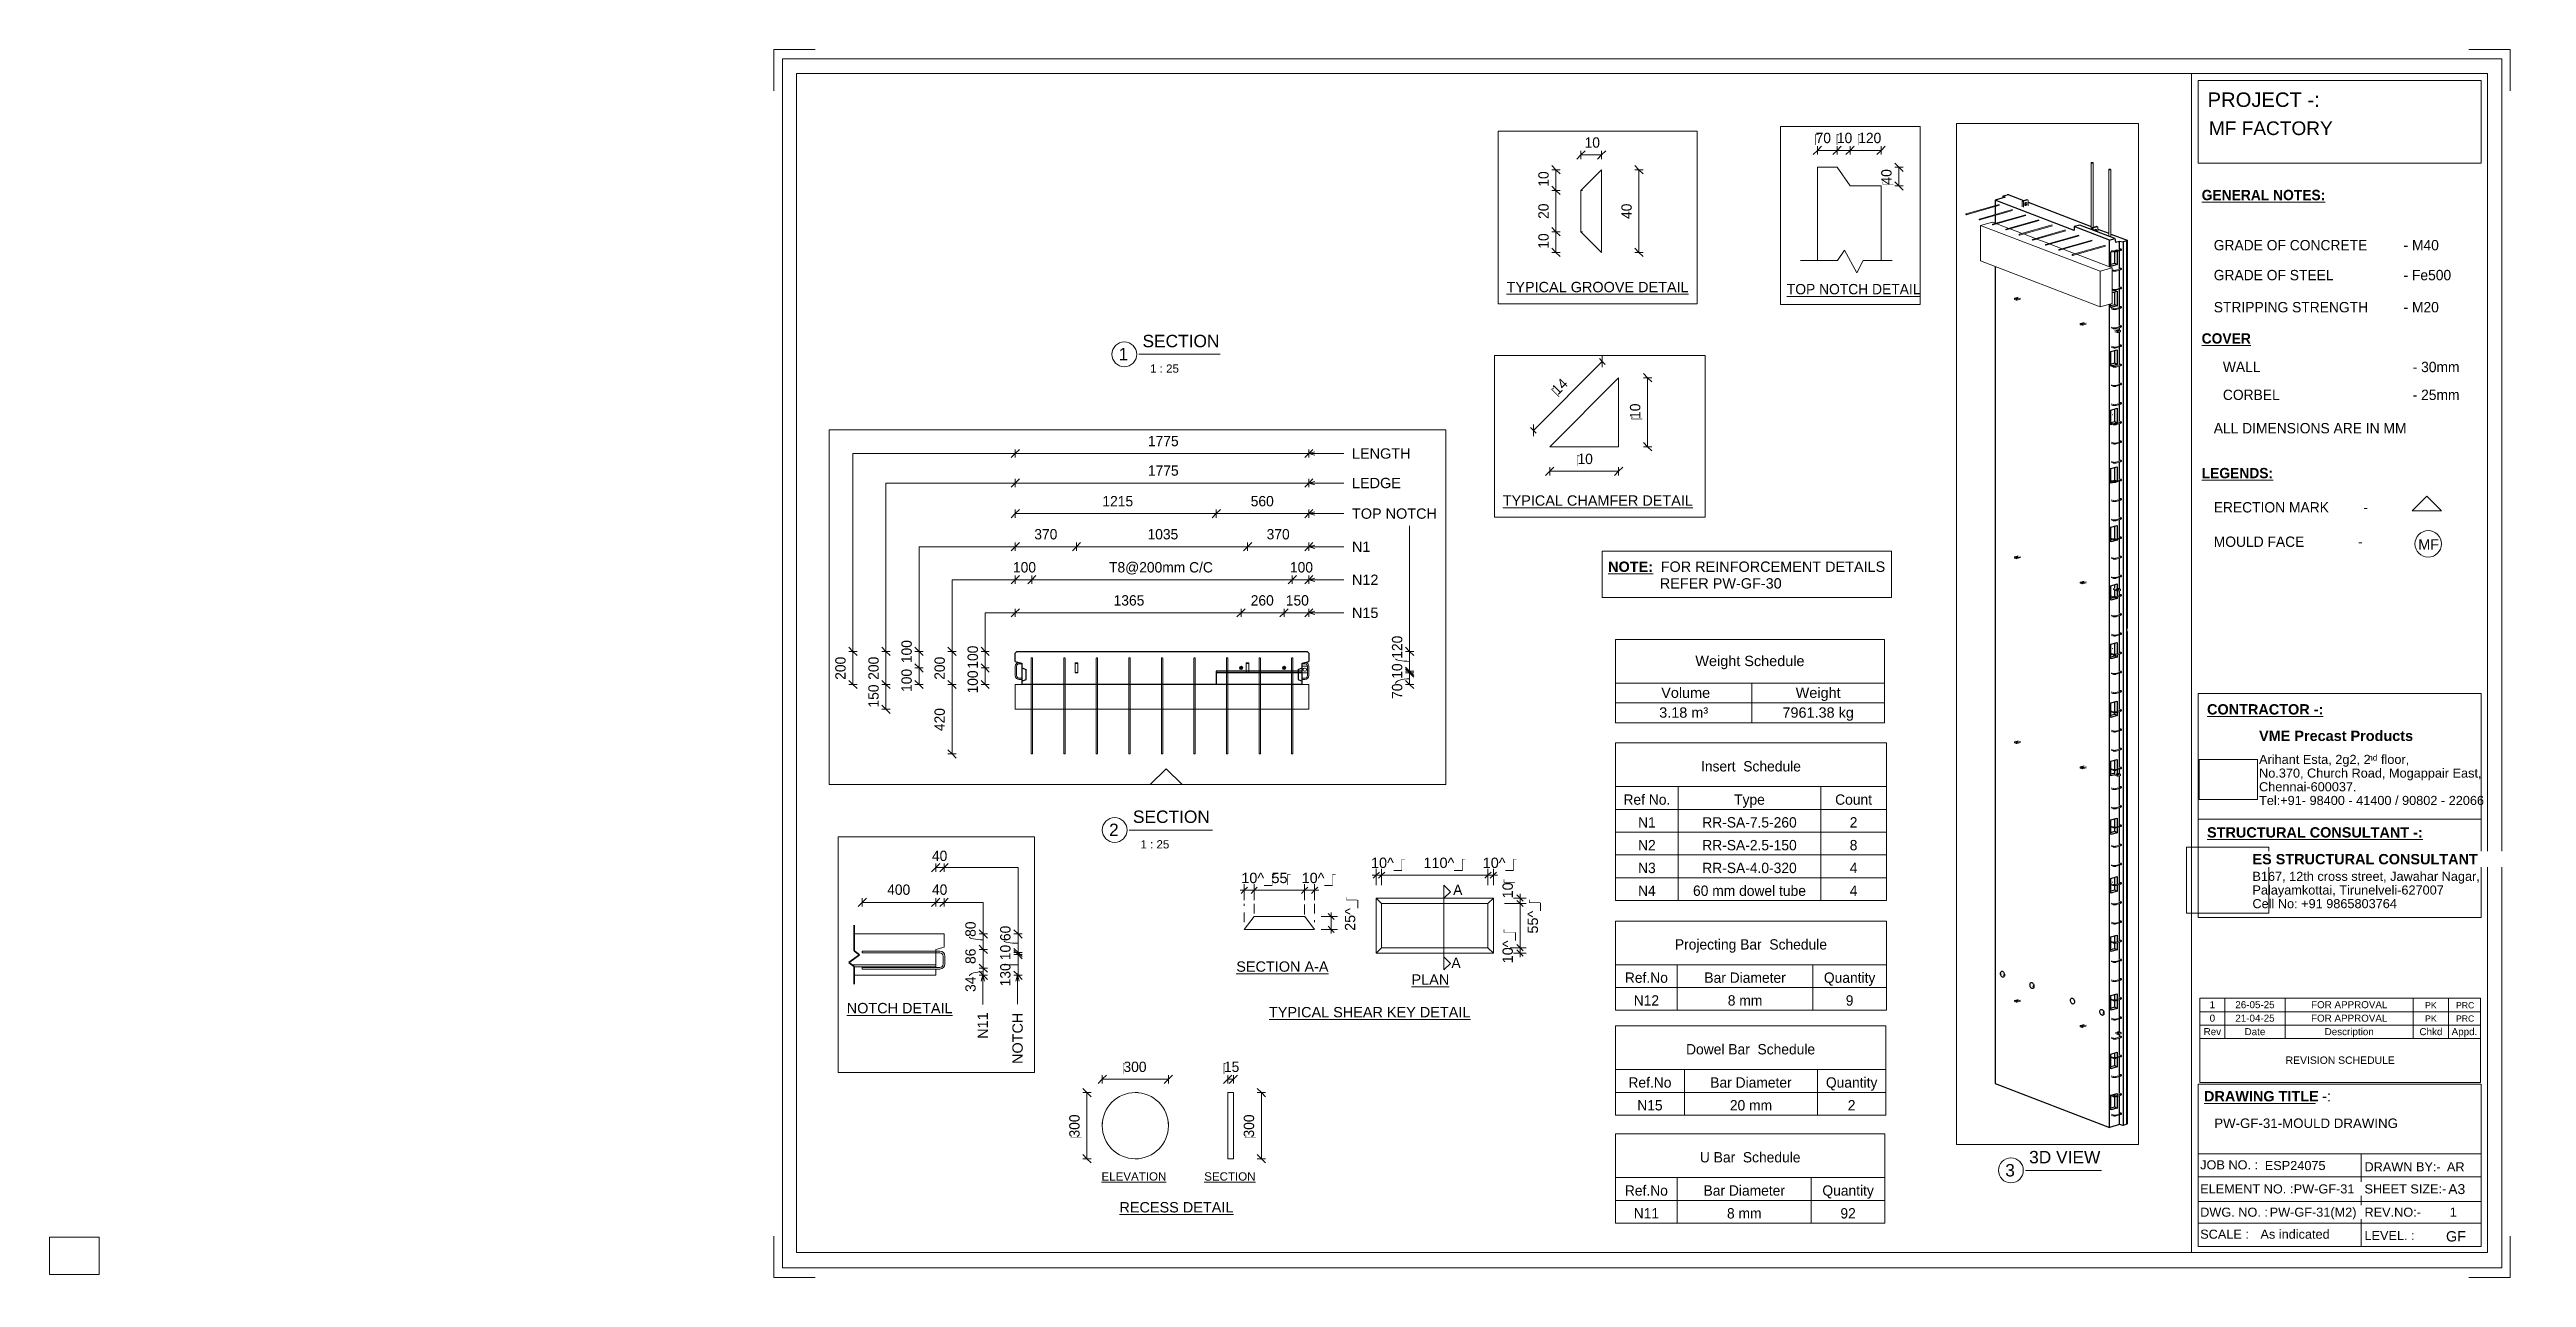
# Paper-space layout 'Layout1' of a CAD drawing. Header units: millimetres. Extents: x 0 to 599, y -1 to 296.
# The model-space entities are those that its viewports show. They can reach past a viewport. Long polylines and large blocks are cut down to what shows.
import ezdxf

# ---------------------------------------------------------------- set-up
doc = ezdxf.new("R2010")
doc.units = ezdxf.units.MM
doc.linetypes.add('Dash', pattern=[6.36, 3.18, -3.18])
doc.linetypes.add('Overhead', pattern=[3.97, 2.38, -1.59])
for name, color, linetype, lineweight in [('A-ANNO-DIMS', 211, 'Continuous', 9), ('A-ANNO-DIMS-1', 211, 'Continuous', 9), ('A-ANNO-DIMS-2', 211, 'Continuous', 9), ('A-ANNO-DIMS-25', 211, 'Continuous', 9), ('A-ANNO-DIMS-3', 211, 'Continuous', 9), ('A-ANNO-DIMS-80', 211, 'Continuous', 9), ('A-DETL', 90, 'Continuous', 18), ('A-DETL-MBND', 5, 'Continuous', 18), ('A-DETL-THIN', 151, 'Continuous', 18), ('A-FLOR-OVHD', 1, 'Overhead', 18), ('A-GENM', 13, 'Continuous', 18), ('A-WALL', 113, 'Continuous', 25), ('A-WALL-HDLN', 110, 'Dash', 25), ('G-ANNO-SCHD', 231, 'Continuous', 9), ('G-ANNO-TEXT', 231, 'Continuous', 9), ('G-ANNO-TTLB', 6, 'Continuous', 9), ('G-ANNO-TTLB-MEDM', 33, 'Continuous', 9), ('G-ANNO-TTLB-THIN', 151, 'Continuous', 9), ('S-BEAM', 12, 'Continuous', 18), ('S-BEAM-HDLN', 1, 'Dash', 18), ('S-RBAR', 171, 'Continuous', 18)]:
    doc.layers.add(name, color=color, linetype=linetype, lineweight=lineweight)
doc.layers.add('G-ANNO-NPLT', color=191, linetype='Continuous')
doc.styles.add('Arial', font='arial.ttf', dxfattribs={"height": 62.5})
doc.styles.add('Arial_1', font='arial.ttf', dxfattribs={"height": 50})
doc.styles.add('Arial_10', font='arial.ttf', dxfattribs={"height": 3.3})
doc.styles.add('Arial_11', font='arial.ttf', dxfattribs={"height": 2.3})
doc.styles.add('Arial_12', font='arial.ttf', dxfattribs={"height": 1.8})
doc.styles.add('Arial_13', font='arial.ttf', dxfattribs={"height": 1.7})
doc.styles.add('Arial_14', font='arial.ttf', dxfattribs={"height": 2})
doc.styles.add('Arial_15', font='arial.ttf', dxfattribs={"height": 3})
doc.styles.add('Arial_16', font='arial.ttf', dxfattribs={"height": 1.5})
doc.styles.add('Arial_2', font='arial.ttf', dxfattribs={"height": 5})
doc.styles.add('Arial_3', font='arial.ttf', dxfattribs={"height": 7.5})
doc.styles.add('Arial_4', font='arial.ttf', dxfattribs={"height": 3.5})
doc.styles.add('Arial_5', font='arial.ttf', dxfattribs={"height": 2.2})
doc.styles.add('Arial_6', font='arial.ttf', dxfattribs={"height": 2.4})
doc.styles.add('Arial_7', font='arial.ttf', dxfattribs={"height": 2.5})
doc.styles.add('Arial_8', font='arial.ttf', dxfattribs={"height": 1.42976})
doc.styles.add('Arial_9', font='arial.ttf', dxfattribs={"height": 2.25})
doc.styles.add('Arial_B', font='arialbd.ttf', dxfattribs={"height": 2.5})
doc.styles.add('Nirmala UI', font='Nirmala.ttf', dxfattribs={"height": 2.5})
doc.styles.add('Nirmala UI Semilight', font='NirmalaS.ttf', dxfattribs={"height": 62.5})
doc.styles.add('Nirmala UI Semilight_1', font='NirmalaS.ttf', dxfattribs={"height": 50})
doc.styles.add('Nirmala UI Semilight_2', font='NirmalaS.ttf', dxfattribs={"height": 5})
doc.styles.add('Nirmala UI Semilight_3', font='NirmalaS.ttf', dxfattribs={"height": 7.5})
doc.styles.add('Nirmala UI Semilight_4', font='NirmalaS.ttf', dxfattribs={"height": 200})
doc.styles.add('Nirmala UI Semilight_5', font='NirmalaS.ttf', dxfattribs={"height": 200})
doc.styles.add('Nirmala UI Semilight_6', font='NirmalaS.ttf', dxfattribs={"height": 2.5})
doc.styles.add('Nirmala UI Semilight_7', font='NirmalaS.ttf', dxfattribs={"height": 2.5})
doc.styles.add('Nirmala UI Semilight_B', font='', dxfattribs={"height": 2.5})
doc.styles.get('Nirmala UI Semilight_B').set_extended_font_data('Nirmala UI Semilight', bold=True)
doc.dimstyles.new('Arrow_Filled_-_2_5_NI_UI', dxfattribs={"dimscale": 304.8, "dimtxt": 65.460247, "dimasz": 0.164042, "dimexe": 0.082021, "dimexo": 0.0625, "dimgap": 0.082021, "dimtad": 1, "dimdec": 0, "dimzin": 0, "dimdsep": 46, "dimtxsty": 'Nirmala UI Semilight', "dimblk1": 'OBLIQUE', "dimblk2": 'OBLIQUE', "dimsah": 1, "dimcen": 0.09, "dimazin": 0, "dimtfac": 1, "dimtdec": 4, "dimtix": 1, "dimtmove": 0, "dimatfit": 3, "dimfxl": 0.082021, "dimfxlon": 1, "dimtvp": 1, "dimtolj": 1, "dimtzin": 0, "dimarcsym": 2})
doc.dimstyles.new('Arrow_Filled_-_2_5_NI_UI_1', dxfattribs={"dimscale": 304.8, "dimtxt": 65.460247, "dimasz": 0.164042, "dimexe": 0.082021, "dimexo": 0.0625, "dimgap": 0.082021, "dimtad": 1, "dimdec": 0, "dimzin": 0, "dimdsep": 46, "dimtxsty": 'Nirmala UI Semilight', "dimblk1": 'OBLIQUE', "dimblk2": 'OBLIQUE', "dimsah": 1, "dimcen": 0.09, "dimazin": 0, "dimtfac": 1, "dimtdec": 4, "dimtix": 1, "dimtmove": 2, "dimatfit": 3, "dimfxl": 0.082021, "dimfxlon": 1, "dimtvp": 1, "dimtolj": 1, "dimtzin": 0, "dimarcsym": 2})
doc.dimstyles.new('Arrow_Filled_-_2_5_NI_UI_2', dxfattribs={"dimscale": 304.8, "dimtxt": 65.460247, "dimasz": 0.164042, "dimexe": 0.082021, "dimexo": 0.0625, "dimgap": 0.082021, "dimtad": 1, "dimdec": 0, "dimzin": 0, "dimdsep": 46, "dimtxsty": 'Nirmala UI Semilight', "dimblk1": 'OBLIQUE', "dimblk2": 'OBLIQUE', "dimsah": 1, "dimcen": 0.09, "dimazin": 0, "dimtfac": 1, "dimtdec": 4, "dimtix": 1, "dimtmove": 1, "dimatfit": 3, "dimfxl": 0.082021, "dimfxlon": 1, "dimtvp": 1, "dimtolj": 1, "dimtzin": 0, "dimarcsym": 2})
doc.dimstyles.new('Arrow_Filled_-_2_5_NI_UI_3', dxfattribs={"dimscale": 304.8, "dimtxt": 5.23682, "dimasz": 0.013123, "dimexe": 0.006562, "dimexo": 0.0625, "dimgap": 0.006562, "dimtad": 1, "dimdec": 0, "dimzin": 0, "dimdsep": 46, "dimtxsty": 'Nirmala UI Semilight_2', "dimblk1": 'OBLIQUE', "dimblk2": 'OBLIQUE', "dimsah": 1, "dimcen": 0.09, "dimazin": 0, "dimtfac": 1, "dimtdec": 4, "dimtix": 1, "dimtmove": 0, "dimatfit": 3, "dimfxl": 0.006562, "dimfxlon": 1, "dimtvp": 1, "dimtolj": 1, "dimtzin": 0, "dimarcsym": 2})
doc.dimstyles.new('Arrow_Filled_-_2_5_NI_UI_4', dxfattribs={"dimscale": 304.8, "dimtxt": 7.85523, "dimasz": 0.019685, "dimexe": 0.009843, "dimexo": 0.0625, "dimgap": 0.009843, "dimtad": 1, "dimdec": 0, "dimzin": 0, "dimdsep": 46, "dimtxsty": 'Nirmala UI Semilight_3', "dimblk1": 'OBLIQUE', "dimblk2": 'OBLIQUE', "dimsah": 1, "dimcen": 0.09, "dimazin": 0, "dimtfac": 1, "dimtdec": 4, "dimtix": 1, "dimtmove": 0, "dimatfit": 3, "dimfxl": 0.009843, "dimfxlon": 1, "dimtvp": 1, "dimtolj": 1, "dimtzin": 0, "dimarcsym": 2})
doc.dimstyles.new('Arrow_Filled_-_2_5_NI_UI_5', dxfattribs={"dimscale": 304.8, "dimtxt": 209.472789, "dimasz": 0.524934, "dimexe": 0.262467, "dimexo": 0.0625, "dimgap": 0.262467, "dimtad": 1, "dimdec": 0, "dimzin": 0, "dimdsep": 46, "dimtxsty": 'Nirmala UI Semilight_4', "dimblk1": 'OBLIQUE', "dimblk2": 'OBLIQUE', "dimsah": 1, "dimcen": 0.09, "dimazin": 0, "dimtfac": 1, "dimtdec": 4, "dimtix": 1, "dimtmove": 2, "dimatfit": 3, "dimfxl": 0.262467, "dimfxlon": 1, "dimtvp": 1, "dimtolj": 1, "dimtzin": 0, "dimarcsym": 2})
doc.dimstyles.new('Arrow_Filled_-_2_5_NI_UI_6', dxfattribs={"dimscale": 304.8, "dimtxt": 209.472789, "dimasz": 0.524934, "dimexe": 0.262467, "dimexo": 0.0625, "dimgap": 0.262467, "dimtad": 1, "dimdec": 0, "dimzin": 0, "dimdsep": 46, "dimtxsty": 'Nirmala UI Semilight_4', "dimblk1": 'OBLIQUE', "dimblk2": 'OBLIQUE', "dimsah": 1, "dimcen": 0.09, "dimazin": 0, "dimtfac": 1, "dimtdec": 4, "dimtix": 1, "dimtmove": 0, "dimatfit": 3, "dimfxl": 0.262467, "dimfxlon": 1, "dimtvp": 1, "dimtolj": 1, "dimtzin": 0, "dimarcsym": 2})
doc.dimstyles.new('Arrow_Filled_-_2_5_NI_UI_7', dxfattribs={"dimscale": 304.8, "dimtxt": 2.61841, "dimasz": 0.006562, "dimexe": 0.003281, "dimexo": 0.0625, "dimgap": 0.003281, "dimtad": 1, "dimdec": 0, "dimzin": 0, "dimdsep": 46, "dimtxsty": 'Nirmala UI Semilight_7', "dimblk1": 'OBLIQUE', "dimblk2": 'OBLIQUE', "dimsah": 1, "dimcen": 0.09, "dimazin": 0, "dimtfac": 1, "dimtdec": 4, "dimtix": 1, "dimtmove": 0, "dimatfit": 3, "dimfxl": 0.003281, "dimfxlon": 1, "dimtvp": 1, "dimtolj": 1, "dimtzin": 0, "dimarcsym": 2})
doc.dimstyles.new('Diagonal_-_2_5mm_Arial', dxfattribs={"dimscale": 304.8, "dimtxt": 2.550648, "dimasz": 0.004921, "dimexe": 0.004921, "dimexo": 0.0625, "dimgap": 0.003281, "dimtad": 1, "dimdec": 0, "dimzin": 0, "dimdsep": 46, "dimtxsty": 'Arial_7', "dimblk1": 'OBLIQUE', "dimblk2": 'OBLIQUE', "dimsah": 1, "dimcen": 0.09, "dimdle": 0.003281, "dimazin": 0, "dimtfac": 1, "dimtdec": 4, "dimtix": 1, "dimtmove": 2, "dimatfit": 3, "dimfxl": 0.007874, "dimfxlon": 1, "dimtvp": 1, "dimtolj": 1, "dimtzin": 0, "dimarcsym": 2})
doc.dimstyles.new('Diagonal_-_2_5mm_Arial_1', dxfattribs={"dimscale": 304.8, "dimtxt": 2.550648, "dimasz": 0.004921, "dimexe": 0.004921, "dimexo": 0.0625, "dimgap": 0.003281, "dimtad": 1, "dimdec": 0, "dimzin": 0, "dimdsep": 46, "dimtxsty": 'Arial_7', "dimblk1": 'OBLIQUE', "dimblk2": 'OBLIQUE', "dimsah": 1, "dimcen": 0.09, "dimdle": 0.003281, "dimazin": 0, "dimtfac": 1, "dimtdec": 4, "dimtix": 1, "dimtmove": 0, "dimatfit": 3, "dimfxl": 0.007874, "dimfxlon": 1, "dimtvp": 1, "dimtolj": 1, "dimtzin": 0, "dimarcsym": 2})
picture_1 = doc.add_image_def('image1.jpg', size_in_pixel=(996, 686))
picture_2 = doc.add_image_def('image2.jpg', size_in_pixel=(1600, 1280))

psp = doc.layouts.get("Layout1")

msp = doc.modelspace()

# ---------------------------------------------------------------- texts
at = {"layer": 'G-ANNO-TEXT', "color": 7, "attachment_point": 1}
for s, insert, char_height, width, style in [('LENGTH', (75.17, 19363.51), 62.5, 428.9028, 'Arial'), ('LEDGE', (75.17, 19185.05), 62.5, 356.7509, 'Arial'), ('TOP NOTCH', (75.17, 19000.05), 62.5, 625.3162, 'Arial'), ('N1', (75.17, 18800.05), 62.5, 134.2827, 'Arial'), ('N12', (75.17, 18600.05), 62.5, 192.405, 'Arial'), ('40', (3128.01, 18537.99), 50, 91.3924, 'Nirmala UI Semilight_1'), ('N15', (75.17, 18400.05), 62.5, 192.405, 'Arial'), ('400', (2911.45, 18374.44), 50, 136.2869, 'Nirmala UI Semilight_1'), ('40', (3128.01, 18374.44), 50, 91.3924, 'Nirmala UI Semilight_1'), ('\\LNOTCH DETAIL', (2715.65, 17801.33), 50, 622.1095, 'Arial_1'), ('\\LTYPICAL GROOVE DETAIL', (3637.33, 3090.66), 5, 106.7848, 'Arial_2'), ('\\LTYPICAL CHAMFER DETAIL', (3750.85, 3087.48), 7.5, 166.9113, 'Arial_3'), ('\\LTOP NOTCH DETAIL', (4287.76, 1307.17), 200, 2975.864, 'Nirmala UI Semilight_5')]:
    msp.add_mtext(s, dxfattribs=dict(at, insert=insert, char_height=char_height, width=width, style=style))
at = {"layer": 'G-ANNO-TEXT', "color": 7, "char_height": 50, "attachment_point": 1, "rotation": 90}
for s, insert, width, style in [('80', (3289.59, 18120.9), 89.789, 'Nirmala UI Semilight_1'), ('60', (3457.93, 18100.51), 89.789, 'Nirmala UI Semilight_1'), ('10', (3457.93, 18008.06), 76.962, 'Nirmala UI Semilight_1'), ('86', (3289.59, 17989.83), 89.789, 'Nirmala UI Semilight_1'), ('130', (3457.93, 17881.7), 121.8565, 'Nirmala UI Semilight_1'), ('34', (3289.59, 17854.64), 91.3924, 'Nirmala UI Semilight_1'), ('N11', (3348.82, 17627.57), 153.924, 'Arial_1'), ('NOTCH', (3517.16, 17505.97), 301.4345, 'Arial_1')]:
    msp.add_mtext(s, dxfattribs=dict(at, insert=insert, width=width, style=style))

# ---------------------------------------------------------------- blocks, each defined once
blk = doc.blocks.new('ES-Landscape-A3 - ES-Landscape-A3-502445-PW-GF-31-MOULD DRAWING')
at = {"layer": 'G-ANNO-TTLB'}
for p, q in [((175.24, 296.27), (185.24, 296.27)), ((175.24, 296.27), (175.24, 286.27)), ((595.24, 296.27), (585.24, 296.27)), ((595.24, 296.27), (595.24, 286.27)), ((519.77, 140.54), (588.2, 140.54)), ((519.77, 86.33), (519.77, 140.54)), ((588.2, 86.33), (588.2, 140.54)), ((519.77, 110.14), (588.2, 110.14)), ((519.77, 6.78), (519.77, 46.03)), ((588.2, 6.78), (588.2, 46.03)), ((559.23, 29.2), (559.23, 6.78)), ((175.24, -0.73), (175.24, 9.27)), ((595.24, -0.73), (595.24, 9.27)), ((175.24, -0.73), (185.24, -0.73)), ((595.24, -0.73), (585.24, -0.73))]:
    blk.add_line(p, q, dxfattribs=at)
at = {"layer": 'G-ANNO-TTLB-MEDM'}
for p, q in [((180.73, 290.44), (180.73, 5.31)), ((180.73, 290.44), (589.79, 290.44)), ((518.17, 290.44), (518.17, 5.31)), ((519.77, 268.77), (519.77, 288.77)), ((519.77, 288.77), (588.2, 288.77)), ((588.2, 288.77), (588.2, 268.77)), ((589.79, 290.44), (589.79, 5.31)), ((588.2, 268.77), (519.77, 268.77)), ((519.77, 86.33), (588.2, 86.33)), ((519.77, 6.78), (588.2, 6.78)), ((180.73, 5.31), (589.79, 5.31))]:
    blk.add_line(p, q, dxfattribs=at)
at = {"layer": 'G-ANNO-TTLB-THIN'}
for p, q in [((177.29, 294.03), (177.29, 1.56)), ((593.23, 294.03), (177.29, 294.03)), ((593.23, 1.56), (593.23, 294.03)), ((519.77, 46.03), (588.2, 46.03)), ((519.77, 29.2), (588.2, 29.2)), ((519.77, 23.64), (588.2, 23.64)), ((519.77, 17.68), (588.2, 17.68)), ((519.77, 12.43), (588.2, 12.43)), ((177.29, 1.56), (593.23, 1.56))]:
    blk.add_line(p, q, dxfattribs=at)
at = {"layer": 'G-ANNO-TTLB', "char_height": 2.2, "attachment_point": 1, "style": 'Arial_5'}
for s, insert, width in [('No.370, Church Road, Mogappair East,', (534.5, 122.37), 63.4135), ('Tel:+91- 98400 - 41400 / 90802 - 22066 ', (534.5, 115.75), 65.2574), ('Chennai-600037.', (534.5, 119.06), 27.6582), ('Cell No: +91 9865803764', (532.9, 90.79), 41.0464), ('Palayamkottai, Tirunelveli-627007', (532.9, 94.09), 54.4346), ('JOB NO. :', (520.26, 27.61), 16.5949), ('DRAWN BY:-', (560, 27.14), 21.7257), ('ELEMENT NO. :', (520.26, 21.79), 26.5359), ('SHEET SIZE:-', (560, 21.79), 23.2489), ('DWG. NO. :', (520.26, 16.16), 19.481), ('REV.NO:-', (560, 16.16), 16.0338), ('SCALE :', (520.26, 10.84), 13.8692), ('LEVEL. :', (560, 10.53), 14.3502)]:
    blk.add_mtext(s, dxfattribs=dict(at, insert=insert, width=width))
at = {"layer": 'G-ANNO-TTLB'}
image = blk.add_image(picture_1, insert=(520, 114.84), size_in_units=(14.11, 9.72), dxfattribs=at)
image.dxf.flags = 7
image = blk.add_image(picture_2, insert=(516.95, 87.39), size_in_units=(19.92, 15.93), dxfattribs=at)
image.dxf.flags = 7
at = {"layer": 'G-ANNO-TTLB', "attachment_point": 1, "bg_fill": 3, "box_fill_scale": 1.25, "bg_fill_color": 256, "bg_fill_true_color": 13158600, "bg_fill_transparency": 0}
for s, insert, char_height, width, style in [('PROJECT -:', (522.05, 285.89), 3.5, 33.3502, 'Arial_4'), ('\\LCONTRACTOR -:', (521.92, 137.94), 2.5, 33.9114, 'Arial_B'), ('\\LSTRUCTURAL CONSULTANT -:', (521.92, 108.18), 2.5, 62.8523, 'Arial_B'), ('\\LDRAWING TITLE', (521.19, 44.36), 2.5, 33.4304, 'Arial_B'), ('A3', (580.27, 21.84), 2.4, 4.9705, 'Arial_6')]:
    blk.add_mtext(s, dxfattribs=dict(at, insert=insert, char_height=char_height, width=width, style=style))
at = {"layer": 'G-ANNO-TTLB', "char_height": 2.5, "attachment_point": 1, "style": 'Arial_B', "bg_fill": 3, "box_fill_scale": 1.25, "bg_fill_color": 256, "bg_fill_true_color": 13158600, "bg_fill_transparency": 0}
for s, insert, width in [('VME Precast Products', (534.5, 131.53), 45.135), ('ES STRUCTURAL CONSULTANT', (532.9, 101.7), 65.6582), ('\\fArial|b1|i0|c0|p34|; ', (548.78, 44.36), 1.2025)]:
    blk.add_mtext(s, dxfattribs=dict(at, insert=insert, width=width))
at = {"layer": 'G-ANNO-TTLB', "attachment_point": 1}
for s, insert, char_height, width, style in [('Arihant Esta, 2g2, 2', (534.5, 125.68), 2.2, 31.9873, 'Arial_5'), ('nd', (560.89, 125.72), 1.43, 2.7257, 'Arial_8'), (' floor,', (563.14, 125.68), 2.2, 9.1392, 'Arial_5'), ('B167, 12th cross street, Jawahar Nagar,', (532.9, 97.4), 2.2, 65.1772, 'Arial_5')]:
    blk.add_mtext(s, dxfattribs=dict(at, insert=insert, char_height=char_height, width=width, style=style))
at = {"layer": 'G-ANNO-TTLB', "insert": (549.77, 44.36), "char_height": 2.5, "width": 2.6456, "attachment_point": 1, "style": 'Arial_7', "bg_fill": 3, "box_fill_scale": 1.25, "bg_fill_color": 256, "bg_fill_true_color": 13158600, "bg_fill_transparency": 0}
blk.add_mtext('-:', dxfattribs=at)
blk = doc.blocks.new('Viewport - M_View Title-1040-PW-GF-31-MOULD DRAWING')
at = {"layer": 'G-ANNO-TTLB'}
for start, end in [(360, 180), (180, 0)]:
    blk.add_arc((-3.5, 0), 3, start, end, dxfattribs=at)
blk = doc.blocks.new('DIMBLOCK52-PW-GF-31-MOULD DRAWING')
at = {"layer": 'A-ANNO-DIMS-1'}
for p, q in [((355.73, 91.03), (354.17, 91.03)), ((355.73, 92.03), (355.73, 89.71)), ((355.73, 91.03), (357.23, 91.03)), ((355.73, 89.71), (351.93, 89.71)), ((355.73, 89.71), (357.23, 89.71))]:
    blk.add_line(p, q, dxfattribs=at)
at = {"layer": 'A-ANNO-DIMS-1', "lineweight": 35}
for p, q in [((355.73, 91.03), (354.98, 91.78)), ((355.73, 89.71), (354.98, 90.46)), ((355.73, 91.03), (356.48, 90.28)), ((355.73, 89.71), (356.48, 88.96))]:
    blk.add_line(p, q, dxfattribs=at)
at = {"layer": 'A-ANNO-DIMS-1', "color": 0, "insert": (351.49, 90.95), "char_height": 2.5, "width": 4.6147, "attachment_point": 1, "rotation": 90, "line_spacing_factor": 0.941778, "style": 'Arial_7'}
blk.add_mtext('10\\fArial|b0|i0|c254|p34|;\u202a', dxfattribs=at)
blk = doc.blocks.new('_Oblique')
at = {"color": 0, "linetype": 'ByBlock', "lineweight": -2}
blk.add_line((-0.5, -0.5), (0.5, 0.5), dxfattribs=at)
blk = doc.blocks.new('DIMBLOCK53-PW-GF-31-MOULD DRAWING')
at = {"layer": 'A-ANNO-DIMS-1', "lineweight": 35}
for p, q in [((355.73, 89.71), (354.98, 90.46)), ((355.73, 89.71), (356.48, 88.96)), ((355.73, 79.04), (354.98, 79.79)), ((355.73, 79.04), (356.48, 78.29))]:
    blk.add_line(p, q, dxfattribs=at)
at = {"layer": 'A-ANNO-DIMS-1'}
for p, q in [((355.73, 89.71), (351.93, 89.71)), ((355.73, 89.71), (355.73, 79.04)), ((355.73, 89.71), (357.23, 89.71)), ((355.73, 79.04), (353.33, 79.04)), ((355.73, 79.04), (357.23, 79.04))]:
    blk.add_line(p, q, dxfattribs=at)
at = {"layer": 'A-ANNO-DIMS-1', "color": 0, "insert": (357.57, 82.45), "char_height": 2.5, "width": 4.6147, "attachment_point": 1, "rotation": 90, "line_spacing_factor": 0.941778, "style": 'Arial_7'}
blk.add_mtext('55^_\\fArial|b0|i0|c254|p34|;\u202a', dxfattribs=at)
blk = doc.blocks.new('DIMBLOCK54-PW-GF-31-MOULD DRAWING')
at = {"layer": 'A-ANNO-DIMS-1'}
for p, q in [((355.73, 79.04), (353.33, 79.04)), ((355.73, 79.04), (355.73, 76.73)), ((355.73, 79.04), (357.23, 79.04)), ((355.73, 77.73), (354.17, 77.73)), ((355.73, 77.73), (357.23, 77.73))]:
    blk.add_line(p, q, dxfattribs=at)
at = {"layer": 'A-ANNO-DIMS-1', "lineweight": 35}
for p, q in [((355.73, 79.04), (354.98, 79.79)), ((355.73, 77.73), (354.98, 78.48)), ((355.73, 79.04), (356.48, 78.29)), ((355.73, 77.73), (356.48, 76.98))]:
    blk.add_line(p, q, dxfattribs=at)
at = {"layer": 'A-ANNO-DIMS-1', "color": 0, "insert": (351.49, 75.25), "char_height": 2.5, "width": 4.6147, "attachment_point": 1, "rotation": 90, "line_spacing_factor": 0.941778, "style": 'Arial_7'}
blk.add_mtext('10^_\\fArial|b0|i0|c254|p34|;\u202a', dxfattribs=at)
blk = doc.blocks.new('DIMBLOCK55-PW-GF-31-MOULD DRAWING')
at = {"layer": 'A-ANNO-DIMS-1'}
for p, q in [((319.94, 96.58), (322.25, 96.58)), ((320.94, 96.58), (320.94, 98.08)), ((320.94, 96.58), (320.94, 94.18)), ((322.25, 96.58), (322.25, 98.08)), ((322.25, 96.58), (322.25, 94.18))]:
    blk.add_line(p, q, dxfattribs=at)
at = {"layer": 'A-ANNO-DIMS-1', "lineweight": 35}
for p, q in [((320.94, 96.58), (320.19, 95.83)), ((320.94, 96.58), (321.69, 97.33)), ((322.25, 96.58), (321.5, 95.83)), ((322.25, 96.58), (323, 97.33))]:
    blk.add_line(p, q, dxfattribs=at)
at = {"layer": 'A-ANNO-DIMS-1', "color": 0, "insert": (319.67, 100.82), "char_height": 2.5, "width": 4.6147, "attachment_point": 1, "line_spacing_factor": 0.941778, "style": 'Arial_7'}
blk.add_mtext('10^_\\fArial|b0|i0|c254|p34|;\u202a', dxfattribs=at)
blk = doc.blocks.new('DIMBLOCK56-PW-GF-31-MOULD DRAWING')
at = {"layer": 'A-ANNO-DIMS-1', "lineweight": 35}
for p, q in [((322.25, 96.58), (321.5, 95.83)), ((322.25, 96.58), (323, 97.33)), ((347.96, 96.58), (347.21, 95.83)), ((347.96, 96.58), (348.71, 97.33))]:
    blk.add_line(p, q, dxfattribs=at)
at = {"layer": 'A-ANNO-DIMS-1'}
for p, q in [((322.25, 96.58), (322.25, 98.08)), ((322.25, 96.58), (347.96, 96.58)), ((322.25, 96.58), (322.25, 94.18)), ((347.96, 96.58), (347.96, 98.08)), ((347.96, 96.58), (347.96, 94.18))]:
    blk.add_line(p, q, dxfattribs=at)
at = {"layer": 'A-ANNO-DIMS-1', "color": 0, "insert": (332.36, 100.82), "char_height": 2.5, "width": 6.5924, "attachment_point": 1, "line_spacing_factor": 0.941778, "style": 'Arial_7'}
blk.add_mtext('110^_\\fArial|b0|i0|c254|p34|;\u202a', dxfattribs=at)
blk = doc.blocks.new('DIMBLOCK57-PW-GF-31-MOULD DRAWING')
at = {"layer": 'A-ANNO-DIMS-1', "lineweight": 35}
for p, q in [((347.96, 96.58), (347.21, 95.83)), ((347.96, 96.58), (348.71, 97.33)), ((349.28, 96.58), (348.53, 95.83)), ((349.28, 96.58), (350.03, 97.33))]:
    blk.add_line(p, q, dxfattribs=at)
at = {"layer": 'A-ANNO-DIMS-1'}
for p, q in [((347.96, 96.58), (347.96, 98.08)), ((347.96, 96.58), (350.28, 96.58)), ((347.96, 96.58), (347.96, 94.18)), ((349.28, 96.58), (349.28, 98.08)), ((349.28, 96.58), (349.28, 94.18))]:
    blk.add_line(p, q, dxfattribs=at)
at = {"layer": 'A-ANNO-DIMS-1', "color": 0, "insert": (346.7, 100.82), "char_height": 2.5, "width": 4.6147, "attachment_point": 1, "line_spacing_factor": 0.941778, "style": 'Arial_7'}
blk.add_mtext('10^_\\fArial|b0|i0|c254|p34|;\u202a', dxfattribs=at)
blk = doc.blocks.new('DIMBLOCK58-PW-GF-31-MOULD DRAWING')
at = {"layer": 'A-ANNO-DIMS-1'}
for p, q in [((310.03, 86.57), (307.63, 86.57)), ((310.03, 87.57), (310.03, 82.47)), ((310.03, 86.57), (311.53, 86.57)), ((310.03, 83.47), (307.63, 83.47)), ((310.03, 83.47), (311.53, 83.47))]:
    blk.add_line(p, q, dxfattribs=at)
at = {"layer": 'A-ANNO-DIMS-1', "lineweight": 35}
for p, q in [((310.03, 86.57), (309.28, 87.32)), ((310.03, 83.47), (309.28, 84.22)), ((310.03, 86.57), (310.78, 85.82)), ((310.03, 83.47), (310.78, 82.72))]:
    blk.add_line(p, q, dxfattribs=at)
at = {"layer": 'A-ANNO-DIMS-1', "color": 0, "insert": (313.36, 83.1), "char_height": 2.5, "width": 4.6147, "attachment_point": 1, "rotation": 90, "line_spacing_factor": 0.941778, "style": 'Arial_7'}
blk.add_mtext('25^_\\fArial|b0|i0|c254|p34|;\u202a', dxfattribs=at)
blk = doc.blocks.new('DIMBLOCK59-PW-GF-31-MOULD DRAWING')
at = {"layer": 'A-ANNO-DIMS-1'}
for p, q in [((288.02, 92.91), (291.42, 92.91)), ((289.02, 92.91), (289.02, 94.41)), ((289.02, 92.91), (289.02, 90.51)), ((291.42, 92.91), (291.42, 94.41)), ((291.42, 92.91), (291.42, 90.51))]:
    blk.add_line(p, q, dxfattribs=at)
at = {"layer": 'A-ANNO-DIMS-1', "lineweight": 35}
for p, q in [((289.02, 92.91), (288.27, 92.16)), ((289.02, 92.91), (289.77, 93.66)), ((291.42, 92.91), (290.67, 92.16)), ((291.42, 92.91), (292.17, 93.66))]:
    blk.add_line(p, q, dxfattribs=at)
at = {"layer": 'A-ANNO-DIMS-1', "color": 0, "insert": (288.3, 97.15), "char_height": 2.5, "width": 4.6147, "attachment_point": 1, "line_spacing_factor": 0.941778, "style": 'Arial_7'}
blk.add_mtext('10^_\\fArial|b0|i0|c254|p34|;\u202a', dxfattribs=at)
blk = doc.blocks.new('DIMBLOCK60-PW-GF-31-MOULD DRAWING')
at = {"layer": 'A-ANNO-DIMS-1', "lineweight": 35}
for p, q in [((291.42, 92.91), (290.67, 92.16)), ((291.42, 92.91), (292.17, 93.66)), ((303.61, 92.91), (302.86, 92.16)), ((303.61, 92.91), (304.36, 93.66))]:
    blk.add_line(p, q, dxfattribs=at)
at = {"layer": 'A-ANNO-DIMS-1'}
for p, q in [((291.42, 92.91), (291.42, 94.41)), ((291.42, 92.91), (303.61, 92.91)), ((291.42, 92.91), (291.42, 90.51)), ((303.61, 92.91), (303.61, 94.41)), ((303.61, 92.91), (303.61, 90.51))]:
    blk.add_line(p, q, dxfattribs=at)
at = {"layer": 'A-ANNO-DIMS-1', "color": 0, "insert": (295.6, 97.15), "char_height": 2.5, "width": 4.6147, "attachment_point": 1, "line_spacing_factor": 0.941778, "style": 'Arial_7'}
blk.add_mtext('55\\fArial|b0|i0|c254|p34|;\u202a', dxfattribs=at)
blk = doc.blocks.new('DIMBLOCK61-PW-GF-31-MOULD DRAWING')
at = {"layer": 'A-ANNO-DIMS-1', "lineweight": 35}
for p, q in [((303.61, 92.91), (302.86, 92.16)), ((303.61, 92.91), (304.36, 93.66)), ((306.02, 92.91), (305.27, 92.16)), ((306.02, 92.91), (306.77, 93.66))]:
    blk.add_line(p, q, dxfattribs=at)
at = {"layer": 'A-ANNO-DIMS-1'}
for p, q in [((303.61, 92.91), (303.61, 94.41)), ((303.61, 92.91), (307.02, 92.91)), ((303.61, 92.91), (303.61, 90.51)), ((306.02, 92.91), (306.02, 94.41)), ((306.02, 92.91), (306.02, 90.51))]:
    blk.add_line(p, q, dxfattribs=at)
at = {"layer": 'A-ANNO-DIMS-1', "color": 0, "insert": (302.89, 97.15), "char_height": 2.5, "width": 4.6147, "attachment_point": 1, "line_spacing_factor": 0.941778, "style": 'Arial_7'}
blk.add_mtext('10^_\\fArial|b0|i0|c254|p34|;\u202a', dxfattribs=at)
blk = doc.blocks.new('DIMBLOCK62-PW-GF-31-MOULD DRAWING')
at = {"layer": 'A-ANNO-DIMS-1'}
for p, q in [((250.95, 43.98), (249.95, 44.98)), ((250.95, 43.98), (249.95, 43.98)), ((250.95, 27.98), (250.95, 43.98)), ((250.95, 43.98), (251.95, 42.98)), ((250.95, 43.98), (251.95, 43.98)), ((250.95, 27.98), (249.95, 28.98)), ((250.95, 27.98), (249.95, 27.98)), ((250.95, 27.98), (251.95, 26.98)), ((250.95, 27.98), (251.95, 27.98))]:
    blk.add_line(p, q, dxfattribs=at)
at = {"layer": 'A-ANNO-DIMS-1', "color": 0, "insert": (246.68, 33.12), "char_height": 2.5, "width": 6.8555, "attachment_point": 1, "rotation": 90, "line_spacing_factor": 1.142579, "style": 'Nirmala UI Semilight_7'}
blk.add_mtext('\u202a300', dxfattribs=at)
blk = doc.blocks.new('DIMBLOCK63-PW-GF-31-MOULD DRAWING')
at = {"layer": 'A-ANNO-DIMS-1'}
for p, q in [((254.65, 47.21), (255.65, 48.21)), ((254.65, 47.21), (254.65, 48.21)), ((270.65, 47.21), (271.65, 48.21)), ((270.65, 47.21), (270.65, 48.21)), ((254.65, 47.21), (253.65, 46.21)), ((254.65, 47.21), (270.65, 47.21)), ((254.65, 47.21), (254.65, 46.21)), ((270.65, 47.21), (269.65, 46.21)), ((270.65, 47.21), (270.65, 46.21))]:
    blk.add_line(p, q, dxfattribs=at)
at = {"layer": 'A-ANNO-DIMS-1', "color": 0, "insert": (259.79, 51.47), "char_height": 2.5, "width": 6.8555, "attachment_point": 1, "line_spacing_factor": 1.142579, "style": 'Nirmala UI Semilight_7'}
blk.add_mtext('\u202a300', dxfattribs=at)
blk = doc.blocks.new('DIMBLOCK64-PW-GF-31-MOULD DRAWING')
at = {"layer": 'A-ANNO-DIMS-1'}
for p, q in [((285.03, 47.21), (286.03, 48.21)), ((285.03, 47.21), (285.03, 48.21)), ((286.4, 47.21), (287.4, 48.21)), ((286.4, 47.21), (286.4, 48.21)), ((285.03, 47.21), (284.03, 46.21)), ((285.03, 47.21), (286.4, 47.21)), ((285.03, 47.21), (285.03, 46.21)), ((286.4, 47.21), (285.4, 46.21)), ((286.4, 47.21), (286.4, 46.21))]:
    blk.add_line(p, q, dxfattribs=at)
at = {"layer": 'A-ANNO-DIMS-1', "color": 0, "insert": (284.1, 51.47), "char_height": 2.5, "width": 3.8848, "attachment_point": 1, "line_spacing_factor": 1.142579, "style": 'Nirmala UI Semilight_7'}
blk.add_mtext('\u202a15', dxfattribs=at)
blk = doc.blocks.new('DIMBLOCK65-PW-GF-31-MOULD DRAWING')
at = {"layer": 'A-ANNO-DIMS-1'}
for p, q in [((293.15, 43.98), (292.15, 44.98)), ((293.15, 43.98), (292.15, 43.98)), ((293.15, 43.98), (293.15, 27.98)), ((293.15, 43.98), (294.15, 42.98)), ((293.15, 43.98), (294.15, 43.98)), ((293.15, 27.98), (292.15, 28.98)), ((293.15, 27.98), (292.15, 27.98)), ((293.15, 27.98), (294.15, 26.98)), ((293.15, 27.98), (294.15, 27.98))]:
    blk.add_line(p, q, dxfattribs=at)
at = {"layer": 'A-ANNO-DIMS-1', "color": 0, "insert": (288.89, 33.12), "char_height": 2.5, "width": 6.8555, "attachment_point": 1, "rotation": 90, "line_spacing_factor": 1.142579, "style": 'Nirmala UI Semilight_7'}
blk.add_mtext('\u202a300', dxfattribs=at)
blk = doc.blocks.new('RR spread anchor face based - RR-SA-4_0-320-1726835-Elevation Top1')
at = {"layer": 'A-GENM'}
for p, q in [((-4324.25, 18045.43), (-4356.2, 18045.43)), ((-4342.5, 18034.43), (-4338.5, 18034.43)), ((-4338.5, 18016.43), (-4342.5, 18016.43)), ((-4356.2, 18005.43), (-4324.2, 18005.43))]:
    blk.add_line(p, q, dxfattribs=at)
for centre, start, end in [((-4342.5, 18025.43), 90, 270), ((-4338.5, 18025.43), 270, 90)]:
    blk.add_arc(centre, 9, start, end, dxfattribs=at)
blk = doc.blocks.new('RR spread anchor face based - RR-SA-7_5-260-1726841-Elevation Top1')
at = {"layer": 'A-GENM'}
for p, q in [((-5729.2, 18063.06), (-5729.2, 18065.56)), ((-5729.2, 18065.56), (-5713.2, 18065.56)), ((-5713.2, 18065.56), (-5713.2, 18063.06)), ((-5729.2, 18008.06), (-5729.2, 18063.06)), ((-5729.2, 18063.06), (-5713.2, 18063.06)), ((-5713.2, 18063.06), (-5713.2, 18008.06)), ((-5729.2, 18005.56), (-5729.2, 18008.06)), ((-5729.2, 18008.06), (-5713.2, 18008.06)), ((-5713.2, 18008.06), (-5713.2, 18005.56)), ((-5713.2, 18005.56), (-5729.2, 18005.56))]:
    blk.add_line(p, q, dxfattribs=at)
blk = doc.blocks.new('Rebar Bar - Part 1375585861-431004-3D Ortho')
at = {"layer": 'S-RBAR'}
blk.add_line((10689.84, 4760.47), (10689.84, 4740.16), dxfattribs=at)
blk = doc.blocks.new('Rebar Bar - Part 1375585861-V1-3D Ortho')
at = {"layer": 'S-RBAR'}
blk.add_line((10013.8, 5006.71), (10013.8, 5017.63), dxfattribs=at)
blk = doc.blocks.new('Rebar Bar - Part 776176355-431004-3D Ortho')
at = {"layer": 'S-RBAR'}
for points in [[(9708.08, 5118.03, 0), (9708.09, 5118.07, 0), (9708.13, 5118.16, 0)], [(9708.08, 5118.01, 0), (9708.09, 5117.97, 0), (9708.13, 5117.88, 0), (9708.2, 5117.75, 0), (9708.32, 5117.57, 0), (9708.37, 5117.51, 0)]]:
    blk.add_polyline3d(points, dxfattribs=at)
blk = doc.blocks.new('Rebar Bar - Part 1527173611-431004-3D Ortho')
at = {"layer": 'S-RBAR'}
for p, q in [((9732.64, 5106.95), (9721.24, 5111.32)), ((9722.44, 5102.29), (9731.45, 5098.84)), ((10018.14, 4997.58), (10006.74, 5001.95)), ((10007.94, 4992.92), (10016.95, 4989.47))]:
    blk.add_line(p, q, dxfattribs=at)
blk = doc.blocks.new('Rebar Bar - Part 776176355-V2-3D Ortho')
at = {"layer": 'S-RBAR'}
blk.add_polyline3d([(10774.11, 10528.48, 0), (10775.4, 10528.74, 0), (10776.66, 10529.03, 0), (10777.89, 10529.33, 0), (10779.09, 10529.65, 0), (10779.41, 10529.74, 0)], dxfattribs=at)
blk = doc.blocks.new('Rebar Bar - Part 1527173611-V3-3D Ortho')
at = {"layer": 'S-RBAR'}
for p, q in [((10695.18, 4738.22), (10683.78, 4742.59)), ((10685.2, 4733.48), (10693.99, 4730.11))]:
    blk.add_line(p, q, dxfattribs=at)
blk = doc.blocks.new('RR spread anchor face based - RR-SA-2_5-150-1726819-3D Ortho')
at = {"layer": 'A-GENM'}
for p, q in [((9866.49, 11664.61), (9832.39, 11654.92)), ((9845.57, 11655.18), (9850.12, 11656.47)), ((9851.97, 11647.42), (9886.07, 11657.11)), ((9832.39, 11654.92), (9830.24, 11653.22)), ((9830.24, 11653.22), (9846.55, 11646.97)), ((9830.24, 11653.22), (9830.24, 11643.78)), ((9859.25, 11652.97), (9854.71, 11651.68)), ((9846.55, 11637.53), (9830.24, 11643.78)), ((9846.55, 11646.97), (9851.97, 11647.42)), ((9846.55, 11646.97), (9846.55, 11637.53)), ((9886.07, 11647.67), (9851.97, 11637.98)), ((9851.97, 11647.42), (9851.97, 11637.98)), ((9851.97, 11637.98), (9846.55, 11637.53))]:
    blk.add_line(p, q, dxfattribs=at)
for points in [[(9850.12, 11656.47, 0), (9851.64, 11656.81, 0), (9853.38, 11656.99, 0), (9855.2, 11657.03, 0), (9856.99, 11656.9, 0), (9858.62, 11656.63, 0), (9859.99, 11656.23, 0), (9860.99, 11655.73, 0), (9861.56, 11655.16, 0)], [(9854.71, 11651.68, 0), (9853.18, 11651.35, 0), (9851.44, 11651.16, 0), (9849.62, 11651.13, 0), (9847.83, 11651.25, 0), (9846.2, 11651.52, 0), (9844.83, 11651.93, 0), (9843.83, 11652.43, 0), (9843.26, 11653, 0), (9843.16, 11653.6, 0), (9843.53, 11654.2, 0), (9844.35, 11654.73, 0), (9845.57, 11655.18, 0)], [(9861.66, 11654.55, 0), (9861.29, 11653.96, 0), (9860.47, 11653.42, 0), (9859.25, 11652.97, 0)]]:
    blk.add_polyline3d(points, dxfattribs=at)
blk = doc.blocks.new('Rebar Bar - Part 3166313199-431004-3D Ortho')
at = {"layer": 'S-RBAR'}
for p, q in [((10857.84, 12133.66), (10840.66, 12140.24)), ((10837.8, 12132.77), (10854.98, 12126.19))]:
    blk.add_line(p, q, dxfattribs=at)
blk = doc.blocks.new('Rebar Bar - Part 2227165887-431004-3D Ortho')
at = {"layer": 'S-RBAR'}
for points in [[(10857.84, 12133.66, 0), (10858.45, 12133.42, 0), (10859.05, 12133.16, 0), (10859.62, 12132.89, 0), (10860.18, 12132.6, 0), (10860.73, 12132.3, 0), (10861.25, 12131.97, 0), (10861.75, 12131.63, 0), (10862.24, 12131.26, 0), (10862.71, 12130.86, 0), (10863.16, 12130.43, 0), (10863.58, 12129.96, 0), (10863.98, 12129.45, 0), (10864.34, 12128.9, 0), (10864.66, 12128.29, 0), (10864.92, 12127.63, 0), (10865.11, 12126.93, 0), (10865.22, 12126.2, 0), (10865.25, 12125.45, 0), (10865.18, 12124.71, 0), (10865.03, 12123.99, 0), (10864.81, 12123.31, 0), (10864.52, 12122.67, 0), (10864.18, 12122.09, 0), (10863.8, 12121.55, 0), (10863.39, 12121.06, 0), (10862.96, 12120.61, 0), (10862.5, 12120.2, 0), (10862.02, 12119.81, 0), (10861.53, 12119.46, 0), (10861.01, 12119.12, 0), (10860.48, 12118.81, 0), (10859.93, 12118.51, 0), (10859.37, 12118.23, 0), (10858.78, 12117.97, 0), (10858.18, 12117.71, 0), (10857.55, 12117.47, 0), (10856.91, 12117.25, 0), (10856.26, 12117.03, 0), (10855.58, 12116.83, 0), (10855.4, 12116.77, 0)], [(10857.47, 12126.44, 0), (10857.45, 12126.42, 0), (10857.4, 12126.37, 0), (10857.31, 12126.28, 0), (10857.18, 12126.18, 0), (10857.01, 12126.06, 0), (10856.8, 12125.92, 0), (10856.55, 12125.77, 0), (10856.26, 12125.62, 0), (10855.94, 12125.46, 0), (10855.58, 12125.3, 0), (10855.19, 12125.14, 0), (10854.77, 12124.98, 0), (10854.32, 12124.82, 0), (10853.85, 12124.66, 0), (10853.34, 12124.51, 0), (10853.21, 12124.47, 0)], [(10856.26, 12125.63, 0), (10855.94, 12125.78, 0), (10855.58, 12125.95, 0), (10855.19, 12126.11, 0), (10854.98, 12126.19, 0)], [(10857.45, 12124.83, 0), (10857.4, 12124.88, 0), (10857.31, 12124.96, 0), (10857.18, 12125.07, 0), (10857.01, 12125.19, 0), (10856.8, 12125.32, 0)]]:
    blk.add_polyline3d(points, dxfattribs=at)
blk = doc.blocks.new('Rebar Bar - Part 3195156606-431004-3D Ortho')
at = {"layer": 'S-RBAR'}
for p, q in [((10853.21, 12124.47), (10810.78, 12112.41)), ((10812.96, 12104.72), (10855.4, 12116.77))]:
    blk.add_line(p, q, dxfattribs=at)
blk = doc.blocks.new('Rebar Bar - Part 2227165887-V4-3D Ortho')
at = {"layer": 'S-RBAR'}
for points in [[(10785.09, 12113, 0), (10785.53, 12112.83, 0), (10786, 12112.68, 0), (10786.49, 12112.52, 0), (10787.01, 12112.37, 0), (10787.55, 12112.23, 0), (10788.12, 12112.09, 0), (10788.71, 12111.96, 0), (10789.31, 12111.83, 0), (10789.94, 12111.71, 0), (10790.59, 12111.6, 0), (10791.25, 12111.5, 0), (10791.93, 12111.4, 0), (10792.62, 12111.32, 0), (10793.32, 12111.24, 0), (10794.03, 12111.17, 0), (10794.75, 12111.12, 0), (10795.48, 12111.07, 0), (10796.22, 12111.03, 0), (10796.96, 12111, 0), (10797.7, 12110.98, 0), (10798.45, 12110.97, 0), (10799.2, 12110.97, 0), (10799.94, 12110.98, 0), (10800.69, 12111, 0), (10801.43, 12111.03, 0), (10802.16, 12111.07, 0), (10802.89, 12111.12, 0), (10803.61, 12111.17, 0), (10804.33, 12111.24, 0), (10805.03, 12111.32, 0), (10805.72, 12111.4, 0), (10806.39, 12111.5, 0), (10807.06, 12111.6, 0), (10807.7, 12111.71, 0), (10808.33, 12111.83, 0), (10808.94, 12111.96, 0), (10809.52, 12112.09, 0), (10810.09, 12112.23, 0), (10810.63, 12112.37, 0), (10810.78, 12112.41, 0)], [(10782.23, 12105.52, 0), (10782.87, 12105.29, 0), (10783.51, 12105.07, 0), (10784.18, 12104.86, 0), (10784.87, 12104.66, 0), (10785.57, 12104.48, 0), (10786.28, 12104.3, 0), (10787.02, 12104.14, 0), (10787.76, 12103.98, 0), (10788.52, 12103.84, 0), (10789.3, 12103.71, 0), (10790.08, 12103.58, 0), (10790.88, 12103.47, 0), (10791.69, 12103.37, 0), (10792.51, 12103.28, 0), (10793.33, 12103.2, 0), (10794.16, 12103.14, 0), (10795, 12103.08, 0), (10795.85, 12103.04, 0), (10796.69, 12103, 0), (10797.54, 12102.98, 0), (10798.4, 12102.97, 0), (10799.25, 12102.97, 0), (10800.1, 12102.98, 0), (10800.95, 12103, 0), (10801.8, 12103.04, 0), (10802.64, 12103.08, 0), (10803.48, 12103.14, 0), (10804.31, 12103.21, 0), (10805.14, 12103.28, 0), (10805.96, 12103.37, 0), (10806.76, 12103.47, 0), (10807.56, 12103.58, 0), (10808.35, 12103.71, 0), (10809.12, 12103.84, 0), (10809.88, 12103.98, 0), (10810.63, 12104.14, 0), (10811.36, 12104.3, 0), (10812.08, 12104.48, 0), (10812.78, 12104.67, 0), (10812.96, 12104.72, 0)]]:
    blk.add_polyline3d(points, dxfattribs=at)
blk = doc.blocks.new('Rebar Bar - Part 3131074535-431004-3D Ortho')
at = {"layer": 'S-RBAR'}
for p, q in [((10785.09, 12113), (10767.92, 12119.57)), ((10765.06, 12112.1), (10782.23, 12105.52))]:
    blk.add_line(p, q, dxfattribs=at)
blk = doc.blocks.new('Rebar Bar - Part 3131074535-V5-3D Ortho')
at = {"layer": 'S-RBAR'}
for p, q in [((10785.09, 11927.23), (10773.56, 11931.65)), ((10773.56, 11923.09), (10782.23, 11919.76))]:
    blk.add_line(p, q, dxfattribs=at)
blk = doc.blocks.new('Rebar Bar - Part 3131074535-V6-3D Ortho')
at = {"layer": 'S-RBAR'}
for p, q in [((10785.09, 10998.43), (10762.61, 11007.04)), ((10765.06, 10997.54), (10782.23, 10990.96))]:
    blk.add_line(p, q, dxfattribs=at)
blk = doc.blocks.new('Rebar Bar - Part 3131074535-V7-3D Ortho')
at = {"layer": 'S-RBAR'}
for p, q in [((10785.09, 10812.67), (10767.92, 10819.25)), ((10765.46, 10811.63), (10782.23, 10805.2))]:
    blk.add_line(p, q, dxfattribs=at)
blk = doc.blocks.new('Rebar Bar - Part 3131074535-V8-3D Ortho')
at = {"layer": 'S-RBAR'}
for p, q in [((10785.09, 10441.15), (10762.61, 10449.76)), ((10762.54, 10441.23), (10782.23, 10433.68))]:
    blk.add_line(p, q, dxfattribs=at)
blk = doc.blocks.new('Rebar Bar - Part 3166313199-V9-3D Ortho')
at = {"layer": 'S-RBAR'}
for p, q in [((10857.84, 10090.3), (10841.07, 10096.72)), ((10837.8, 10089.41), (10854.98, 10082.83))]:
    blk.add_line(p, q, dxfattribs=at)
blk = doc.blocks.new('Rebar Bar - Part 3131074535-V10-3D Ortho')
at = {"layer": 'S-RBAR'}
for p, q in [((10785.09, 9883.87), (10762.66, 9892.46)), ((10762.61, 9883.92), (10782.23, 9876.4))]:
    blk.add_line(p, q, dxfattribs=at)
blk = doc.blocks.new('Rebar Bar - Part 3131074535-V11-3D Ortho')
at = {"layer": 'S-RBAR'}
for p, q in [((10785.09, 9326.59), (10762.61, 9335.2)), ((10762.61, 9326.63), (10782.23, 9319.12))]:
    blk.add_line(p, q, dxfattribs=at)
blk = doc.blocks.new('Rebar Bar - Part 2227165887-V12-3D Ortho')
at = {"layer": 'S-RBAR'}
for points in [[(10857.84, 5074.77, 0), (10858.45, 5074.52, 0), (10859.05, 5074.26, 0), (10859.62, 5073.99, 0), (10860.18, 5073.71, 0), (10860.73, 5073.4, 0), (10861.25, 5073.08, 0), (10861.75, 5072.73, 0), (10862.24, 5072.36, 0), (10862.71, 5071.97, 0), (10863.16, 5071.54, 0), (10863.58, 5071.07, 0), (10863.98, 5070.56, 0), (10864.34, 5070, 0), (10864.66, 5069.39, 0), (10864.92, 5068.74, 0), (10865.11, 5068.04, 0), (10865.22, 5067.31, 0), (10865.25, 5066.56, 0), (10865.18, 5065.82, 0), (10865.03, 5065.1, 0), (10864.81, 5064.41, 0), (10864.52, 5063.78, 0), (10864.18, 5063.19, 0), (10863.8, 5062.66, 0), (10863.39, 5062.17, 0), (10862.96, 5061.72, 0), (10862.5, 5061.3, 0), (10862.02, 5060.92, 0), (10861.53, 5060.56, 0), (10861.01, 5060.23, 0), (10860.48, 5059.91, 0), (10859.93, 5059.62, 0), (10859.37, 5059.34, 0), (10858.78, 5059.07, 0), (10858.18, 5058.82, 0), (10857.55, 5058.58, 0), (10856.91, 5058.35, 0), (10856.26, 5058.14, 0), (10855.58, 5057.93, 0), (10855.4, 5057.88, 0)], [(10857.47, 5067.54, 0), (10857.45, 5067.52, 0), (10857.4, 5067.47, 0), (10857.31, 5067.39, 0), (10857.18, 5067.28, 0), (10857.01, 5067.16, 0), (10856.8, 5067.02, 0), (10856.55, 5066.88, 0), (10856.26, 5066.72, 0), (10855.94, 5066.57, 0), (10855.58, 5066.4, 0), (10855.19, 5066.24, 0), (10854.77, 5066.08, 0), (10854.32, 5065.92, 0), (10853.85, 5065.77, 0), (10853.34, 5065.61, 0), (10853.21, 5065.57, 0)], [(10856, 5066.86, 0), (10855.94, 5066.89, 0), (10855.58, 5067.05, 0), (10855.19, 5067.21, 0), (10854.98, 5067.3, 0)], [(10857.45, 5065.93, 0), (10857.4, 5065.98, 0), (10857.31, 5066.07, 0), (10857.18, 5066.17, 0), (10857.01, 5066.29, 0), (10856.8, 5066.43, 0)]]:
    blk.add_polyline3d(points, dxfattribs=at)
blk = doc.blocks.new('Rebar Bar - Part 3166313199-V13-3D Ortho')
at = {"layer": 'S-RBAR'}
for p, q in [((10857.84, 4889.01), (10840.66, 4895.59)), ((10837.76, 4888.13), (10854.98, 4881.54))]:
    blk.add_line(p, q, dxfattribs=at)
blk = doc.blocks.new('Rebar Bar - Part 3131074535-V14-3D Ortho')
at = {"layer": 'S-RBAR'}
for p, q in [((10762.61, 3939.58), (10782.23, 3932.07)), ((10785.09, 3939.54), (10767.92, 3946.12))]:
    blk.add_line(p, q, dxfattribs=at)
blk = doc.blocks.new('Rebar Bar - Part 3131074535-V15-3D Ortho')
at = {"layer": 'S-RBAR'}
for p, q in [((10785.09, 3753.78), (10768.12, 3760.28)), ((10765.06, 3752.89), (10782.23, 3746.31))]:
    blk.add_line(p, q, dxfattribs=at)
blk = doc.blocks.new('Rebar Bar - Part 813205917-431004-3D Ortho')
at = {"layer": 'S-RBAR'}
for p, q in [((10741.45, 12900.74), (10741.45, 12256.97)), ((10761.45, 12249.31), (10761.45, 12900.74))]:
    blk.add_line(p, q, dxfattribs=at)
for points in [[(10744.92, 12903.24, 0), (10743.19, 12902.59, 0), (10742.01, 12901.82, 0), (10741.48, 12900.98, 0), (10741.63, 12900.12, 0), (10742.44, 12899.3, 0), (10743.87, 12898.58, 0), (10745.82, 12898.01, 0), (10748.15, 12897.62, 0), (10750.71, 12897.45, 0), (10753.31, 12897.49, 0), (10755.79, 12897.76, 0), (10757.98, 12898.24, 0)], [(10757.98, 12898.24, 0), (10759.71, 12898.88, 0), (10760.89, 12899.65, 0), (10761.42, 12900.49, 0), (10761.28, 12901.35, 0), (10760.46, 12902.17, 0), (10759.03, 12902.89, 0), (10757.08, 12903.46, 0), (10754.75, 12903.85, 0), (10752.19, 12904.03, 0), (10749.59, 12903.98, 0), (10747.11, 12903.71, 0), (10744.92, 12903.24, 0)]]:
    blk.add_polyline3d(points, dxfattribs=at)
blk = doc.blocks.new('RR spread anchor face based - RR-SA-4_0-320-1726835-3D Ortho')
at = {"layer": 'A-GENM'}
for p, q in [((10853.65, 11343.01), (10830.81, 11351.76)), ((10831.42, 11345.96), (10834.03, 11344.96)), ((10800.5, 11343.15), (10823.34, 11334.4)), ((10820.39, 11341.09), (10817.78, 11342.09)), ((10828.5, 11333.68), (10855.02, 11341.22)), ((10855.02, 11341.22), (10853.65, 11343.01)), ((10855.02, 11341.22), (10855.02, 11329.89)), ((10823.34, 11323.07), (10800.5, 11331.82)), ((10823.34, 11334.4), (10828.5, 11333.68)), ((10823.34, 11323.07), (10823.34, 11334.4)), ((10828.5, 11333.68), (10828.5, 11322.36)), ((10855.02, 11329.89), (10828.5, 11322.36)), ((10828.5, 11322.36), (10823.34, 11323.07))]:
    blk.add_line(p, q, dxfattribs=at)
for points in [[(10817.78, 11342.09, 0), (10816.49, 11342.74, 0), (10815.75, 11343.47, 0), (10815.62, 11344.25, 0), (10816.1, 11345.01, 0), (10817.16, 11345.7, 0), (10818.72, 11346.28, 0), (10820.69, 11346.7, 0), (10822.92, 11346.94, 0), (10825.27, 11346.99, 0), (10827.57, 11346.83, 0), (10829.66, 11346.48, 0), (10831.42, 11345.96, 0)], [(10834.03, 11344.96, 0), (10835.31, 11344.32, 0), (10836.05, 11343.58, 0), (10836.21, 11343.03, 0)], [(10836.18, 11342.81, 0), (10835.7, 11342.05, 0), (10834.64, 11341.35, 0), (10833.08, 11340.78, 0), (10831.11, 11340.35, 0), (10828.88, 11340.11, 0), (10826.54, 11340.07, 0), (10824.24, 11340.22, 0), (10822.14, 11340.57, 0), (10820.39, 11341.09, 0)]]:
    blk.add_polyline3d(points, dxfattribs=at)
blk = doc.blocks.new('RR spread anchor face based - RR-SA-4_0-320-V16-3D Ortho')
at = {"layer": 'A-GENM'}
for p, q in [((10784.19, 8847.77), (10823.34, 8832.77)), ((10853.65, 8841.38), (10830.81, 8850.13)), ((10831.42, 8844.33), (10834.03, 8843.33)), ((10823.34, 8821.44), (10784.19, 8836.44)), ((10820.39, 8839.46), (10817.78, 8840.46)), ((10828.5, 8832.05), (10855.02, 8839.59)), ((10855.02, 8839.59), (10853.65, 8841.38)), ((10855.02, 8839.59), (10855.02, 8828.26)), ((10823.34, 8832.77), (10828.5, 8832.05)), ((10823.34, 8821.44), (10823.34, 8832.77)), ((10828.5, 8832.05), (10828.5, 8820.73)), ((10855.02, 8828.26), (10828.5, 8820.73)), ((10828.5, 8820.73), (10823.34, 8821.44))]:
    blk.add_line(p, q, dxfattribs=at)
for points in [[(10817.78, 8840.46, 0), (10816.49, 8841.11, 0), (10815.75, 8841.84, 0), (10815.62, 8842.62, 0), (10816.1, 8843.38, 0), (10817.16, 8844.07, 0), (10818.72, 8844.65, 0), (10820.69, 8845.07, 0), (10822.92, 8845.31, 0), (10825.27, 8845.36, 0), (10827.57, 8845.2, 0), (10829.66, 8844.85, 0), (10831.42, 8844.33, 0)], [(10836.18, 8841.18, 0), (10835.7, 8840.42, 0), (10834.64, 8839.73, 0), (10833.08, 8839.15, 0), (10831.11, 8838.72, 0), (10828.88, 8838.48, 0), (10826.54, 8838.44, 0), (10824.24, 8838.59, 0), (10822.14, 8838.94, 0), (10820.39, 8839.46, 0)], [(10834.03, 8843.33, 0), (10835.31, 8842.69, 0), (10836.05, 8841.95, 0), (10836.21, 8841.4, 0)]]:
    blk.add_polyline3d(points, dxfattribs=at)
blk = doc.blocks.new('RR spread anchor face based - RR-SA-4_0-320-V17-3D Ortho')
at = {"layer": 'A-GENM'}
for p, q in [((10786.63, 7057.93), (10823.34, 7043.87)), ((10853.65, 7052.48), (10830.81, 7061.23)), ((10831.42, 7055.43), (10834.03, 7054.43)), ((10820.39, 7050.56), (10817.78, 7051.56)), ((10828.5, 7043.15), (10855.02, 7050.69)), ((10855.02, 7050.69), (10853.65, 7052.48)), ((10855.02, 7050.69), (10855.02, 7039.36)), ((10823.34, 7032.54), (10800.5, 7041.29)), ((10823.34, 7043.87), (10828.5, 7043.15)), ((10823.34, 7032.54), (10823.34, 7043.87)), ((10828.5, 7043.15), (10828.5, 7031.83)), ((10855.02, 7039.36), (10828.5, 7031.83)), ((10828.5, 7031.83), (10823.34, 7032.54))]:
    blk.add_line(p, q, dxfattribs=at)
for points in [[(10817.78, 7051.56, 0), (10816.49, 7052.21, 0), (10815.75, 7052.94, 0), (10815.62, 7053.72, 0), (10816.1, 7054.48, 0), (10817.16, 7055.17, 0), (10818.72, 7055.75, 0), (10820.69, 7056.17, 0), (10822.92, 7056.41, 0), (10825.27, 7056.46, 0), (10827.57, 7056.3, 0), (10829.66, 7055.95, 0), (10831.42, 7055.43, 0)], [(10834.03, 7054.43, 0), (10835.31, 7053.79, 0), (10836.05, 7053.05, 0), (10836.21, 7052.5, 0)], [(10836.18, 7052.28, 0), (10835.7, 7051.52, 0), (10834.64, 7050.82, 0), (10833.08, 7050.25, 0), (10831.11, 7049.82, 0), (10828.88, 7049.58, 0), (10826.54, 7049.53, 0), (10824.24, 7049.69, 0), (10822.14, 7050.04, 0), (10820.39, 7050.56, 0)]]:
    blk.add_polyline3d(points, dxfattribs=at)
blk = doc.blocks.new('Rebar Bar - Part 1982606284-431004-3D Ortho')
at = {"layer": 'S-RBAR'}
for p, q in [((9680.85, 12562.34), (9361.17, 12471.51)), ((9363.36, 12463.82), (9683.3, 12554.73))]:
    blk.add_line(p, q, dxfattribs=at)
for points in [[(9364.87, 12466.67, 0), (9364.78, 12467.68, 0), (9364.52, 12468.69, 0), (9364.11, 12469.63, 0), (9363.57, 12470.44, 0), (9362.94, 12471.06, 0), (9362.26, 12471.44, 0), (9361.59, 12471.57, 0), (9360.96, 12471.44, 0), (9360.42, 12471.04, 0), (9360, 12470.42, 0), (9359.74, 12469.61, 0), (9359.65, 12468.67, 0)], [(9359.65, 12468.67, 0), (9359.74, 12467.66, 0), (9360, 12466.65, 0), (9360.42, 12465.7, 0), (9360.96, 12464.9, 0), (9361.59, 12464.28, 0), (9362.26, 12463.89, 0), (9362.94, 12463.76, 0), (9363.57, 12463.9, 0), (9364.11, 12464.29, 0), (9364.52, 12464.91, 0), (9364.78, 12465.72, 0), (9364.87, 12466.67, 0)]]:
    blk.add_polyline3d(points, dxfattribs=at)
blk = doc.blocks.new('Rebar Bar - Part 1982606284-V18-3D Ortho')
at = {"layer": 'S-RBAR'}
for p, q in [((9809.59, 12513.21), (9489.64, 12422.3)), ((9491.83, 12414.6), (9811.78, 12505.51))]:
    blk.add_line(p, q, dxfattribs=at)
for points in [[(9493.35, 12417.45, 0), (9493.26, 12418.46, 0), (9493, 12419.47, 0), (9492.58, 12420.41, 0), (9492.04, 12421.22, 0), (9491.41, 12421.84, 0), (9490.74, 12422.23, 0), (9490.06, 12422.36, 0), (9489.43, 12422.22, 0), (9488.89, 12421.83, 0), (9488.48, 12421.21, 0), (9488.22, 12420.39, 0), (9488.13, 12419.45, 0)], [(9488.13, 12419.45, 0), (9488.22, 12418.44, 0), (9488.48, 12417.43, 0), (9488.89, 12416.49, 0), (9489.43, 12415.68, 0), (9490.06, 12415.06, 0), (9490.74, 12414.68, 0), (9491.41, 12414.55, 0), (9492.04, 12414.68, 0), (9492.58, 12415.07, 0), (9493, 12415.7, 0), (9493.26, 12416.51, 0), (9493.35, 12417.45, 0)]]:
    blk.add_polyline3d(points, dxfattribs=at)
blk = doc.blocks.new('Rebar Bar - Part 1982606284-V19-3D Ortho')
at = {"layer": 'S-RBAR'}
for p, q in [((10066.21, 12414.68), (9746.59, 12323.87)), ((9748.78, 12316.17), (10068.73, 12407.08))]:
    blk.add_line(p, q, dxfattribs=at)
for points in [[(9750.3, 12319.02, 0), (9750.21, 12320.03, 0), (9749.95, 12321.04, 0), (9749.53, 12321.98, 0), (9748.99, 12322.79, 0), (9748.36, 12323.41, 0), (9747.69, 12323.8, 0), (9747.01, 12323.93, 0), (9746.38, 12323.79, 0), (9745.84, 12323.4, 0), (9745.43, 12322.77, 0), (9745.16, 12321.96, 0), (9745.08, 12321.02, 0)], [(9745.08, 12321.02, 0), (9745.16, 12320.01, 0), (9745.43, 12319, 0), (9745.84, 12318.06, 0), (9746.38, 12317.25, 0), (9747.01, 12316.63, 0), (9747.69, 12316.24, 0), (9748.36, 12316.11, 0), (9748.99, 12316.25, 0), (9749.53, 12316.64, 0), (9749.95, 12317.27, 0), (9750.21, 12318.08, 0), (9750.3, 12319.02, 0)]]:
    blk.add_polyline3d(points, dxfattribs=at)
blk = doc.blocks.new('Rebar Bar - Part 1982606284-V20-3D Ortho')
at = {"layer": 'S-RBAR'}
for p, q in [((10451.58, 12267.02), (10132.02, 12176.22)), ((10134.2, 12168.52), (10454.15, 12259.43))]:
    blk.add_line(p, q, dxfattribs=at)
for points in [[(10135.72, 12171.37, 0), (10135.63, 12172.38, 0), (10135.37, 12173.39, 0), (10134.96, 12174.34, 0), (10134.42, 12175.14, 0), (10133.79, 12175.76, 0), (10133.11, 12176.15, 0), (10132.43, 12176.28, 0), (10131.81, 12176.14, 0), (10131.26, 12175.75, 0), (10130.85, 12175.13, 0), (10130.59, 12174.32, 0), (10130.5, 12173.37, 0)], [(10130.5, 12173.37, 0), (10130.59, 12172.36, 0), (10130.85, 12171.35, 0), (10131.26, 12170.41, 0), (10131.81, 12169.6, 0), (10132.43, 12168.98, 0), (10133.11, 12168.6, 0), (10133.79, 12168.47, 0), (10134.42, 12168.6, 0), (10134.96, 12169, 0), (10135.37, 12169.62, 0), (10135.63, 12170.43, 0), (10135.72, 12171.37, 0)]]:
    blk.add_polyline3d(points, dxfattribs=at)
blk = doc.blocks.new('Rebar Bar - Part 3145980499-431004-3D Ortho')
at = {"layer": 'S-RBAR'}
for p, q in [((10571.78, 12965.73), (10571.78, 12321.97)), ((10591.78, 12342.5), (10591.78, 12965.73))]:
    blk.add_line(p, q, dxfattribs=at)
for points in [[(10575.26, 12968.23, 0), (10573.52, 12967.59, 0), (10572.34, 12966.82, 0), (10571.81, 12965.98, 0), (10571.96, 12965.12, 0), (10572.77, 12964.3, 0), (10574.2, 12963.58, 0), (10576.15, 12963.01, 0), (10578.48, 12962.62, 0), (10581.04, 12962.44, 0), (10583.64, 12962.49, 0), (10586.12, 12962.76, 0), (10588.31, 12963.23, 0)], [(10588.31, 12963.23, 0), (10590.05, 12963.87, 0), (10591.22, 12964.64, 0), (10591.75, 12965.49, 0), (10591.61, 12966.35, 0), (10590.79, 12967.16, 0), (10589.36, 12967.89, 0), (10587.41, 12968.46, 0), (10585.08, 12968.85, 0), (10582.53, 12969.02, 0), (10579.92, 12968.97, 0), (10577.44, 12968.7, 0), (10575.26, 12968.23, 0)]]:
    blk.add_polyline3d(points, dxfattribs=at)
blk = doc.blocks.new('RR spread anchor face based - RR-SA-7_5-260-1726841-3D Ortho')
at = {"layer": 'A-GENM'}
for p, q in [((9906.52, 12598.44), (9948.19, 12610.28)), ((9948.19, 12610.28), (9958.63, 12606.28)), ((9958.63, 12606.28), (9916.96, 12594.44)), ((9960.53, 12602.1), (9958.63, 12606.28)), ((9960.53, 12548.71), (9960.53, 12602.1)), ((9904.62, 12593.18), (9906.52, 12598.44)), ((9904.62, 12539.79), (9904.62, 12593.18)), ((9915.06, 12589.18), (9904.62, 12593.18)), ((9906.52, 12598.44), (9916.96, 12594.44)), ((9916.96, 12594.44), (9915.06, 12589.18)), ((9915.06, 12589.18), (9915.06, 12535.79)), ((9937.2, 12571.76), (9937.2, 12575.53)), ((9947.65, 12571.53), (9947.65, 12567.76)), ((9927.94, 12562.16), (9927.94, 12565.94))]:
    blk.add_line(p, q, dxfattribs=at)
for points in [[(9927.94, 12565.94, 0), (9928.28, 12569.21, 0), (9929.26, 12572.45, 0), (9930.83, 12575.43, 0), (9932.87, 12577.96, 0), (9935.25, 12579.86, 0), (9937.8, 12581.01, 0), (9940.34, 12581.31, 0), (9942.72, 12580.76, 0), (9944.76, 12579.39, 0), (9946.33, 12577.29, 0), (9947.31, 12574.61, 0), (9947.65, 12571.53, 0)], [(9937.2, 12575.53, 0), (9936.87, 12578.61, 0), (9936.32, 12580.37, 0)], [(9928.92, 12557.29, 0), (9929.9, 12557.83, 0), (9932.28, 12559.73, 0), (9934.32, 12562.26, 0), (9935.88, 12565.25, 0), (9936.87, 12568.48, 0), (9937.2, 12571.76, 0)], [(9947.65, 12567.76, 0), (9947.31, 12564.48, 0), (9946.33, 12561.25, 0), (9944.76, 12558.26, 0), (9942.72, 12555.73, 0), (9940.34, 12553.83, 0), (9937.8, 12552.69, 0), (9935.25, 12552.38, 0), (9933.14, 12552.82, 0)], [(9932.87, 12552.93, 0), (9930.83, 12554.3, 0), (9929.26, 12556.4, 0), (9928.28, 12559.08, 0), (9927.94, 12562.16, 0)]]:
    blk.add_polyline3d(points, dxfattribs=at)
blk = doc.blocks.new('RR spread anchor face based - RR-SA-7_5-260-V21-3D Ortho')
at = {"layer": 'A-GENM'}
for p, q in [((10581.93, 12339.7), (10623.6, 12351.54)), ((10623.6, 12351.54), (10634.04, 12347.54)), ((10634.04, 12347.54), (10592.37, 12335.7)), ((10635.94, 12343.36), (10634.04, 12347.54)), ((10635.94, 12297.39), (10635.94, 12343.36)), ((10580.03, 12334.44), (10581.93, 12339.7)), ((10581.93, 12339.7), (10592.37, 12335.7)), ((10592.37, 12335.7), (10590.47, 12330.44)), ((10580.03, 12318.81), (10580.03, 12334.44)), ((10590.47, 12330.44), (10580.03, 12334.44)), ((10590.47, 12330.44), (10590.47, 12314.82)), ((10612.61, 12313.02), (10612.61, 12316.8)), ((10623.06, 12312.8), (10623.06, 12309.02))]:
    blk.add_line(p, q, dxfattribs=at)
for points in [[(10603.56, 12309.78, 0), (10603.69, 12310.47, 0), (10604.67, 12313.71, 0), (10606.24, 12316.7, 0), (10608.28, 12319.23, 0), (10610.66, 12321.13, 0), (10613.21, 12322.27, 0), (10615.75, 12322.58, 0), (10618.13, 12322.03, 0), (10620.17, 12320.66, 0), (10621.74, 12318.56, 0), (10622.72, 12315.88, 0), (10623.06, 12312.8, 0)], [(10612.61, 12316.8, 0), (10612.28, 12319.88, 0), (10611.73, 12321.64, 0)], [(10611.41, 12306.79, 0), (10612.28, 12309.75, 0), (10612.61, 12313.02, 0)], [(10623.06, 12309.02, 0), (10622.72, 12305.75, 0), (10621.85, 12302.79, 0)]]:
    blk.add_polyline3d(points, dxfattribs=at)
blk = doc.blocks.new('DIMBLOCK15-Elevation Top1')
at = {"layer": 'A-ANNO-DIMS-25'}
for p, q in [((-1960.68, 19332.33), (-1935.68, 19357.33)), ((-1960.68, 19332.33), (-1960.68, 19357.33)), ((-185.68, 19332.33), (-160.68, 19357.33)), ((-185.68, 19332.33), (-185.68, 19357.33)), ((-1960.68, 19332.33), (-1985.68, 19307.33)), ((-1960.68, 19332.33), (-185.68, 19332.33)), ((-1960.68, 19332.33), (-1960.68, 19307.33)), ((-185.68, 19332.33), (-210.68, 19307.33)), ((-185.68, 19332.33), (-185.68, 19307.33))]:
    blk.add_line(p, q, dxfattribs=at)
at = {"layer": 'A-ANNO-DIMS-25', "color": 0, "insert": (-1158.88, 19438.87), "char_height": 62.5, "width": 205.6642, "attachment_point": 1, "line_spacing_factor": 1.142579, "style": 'Nirmala UI Semilight'}
blk.add_mtext('1775', dxfattribs=at)
blk = doc.blocks.new('DIMBLOCK16-Elevation Top1')
at = {"layer": 'A-ANNO-DIMS-25'}
for p, q in [((-1960.68, 19153.87), (-1935.68, 19178.87)), ((-1960.68, 19153.87), (-1960.68, 19178.87)), ((-185.68, 19153.87), (-160.68, 19178.87)), ((-185.68, 19153.87), (-185.68, 19178.87)), ((-1960.68, 19153.87), (-1985.68, 19128.87)), ((-1960.68, 19153.87), (-185.68, 19153.87)), ((-1960.68, 19153.87), (-1960.68, 19128.87)), ((-185.68, 19153.87), (-210.68, 19128.87)), ((-185.68, 19153.87), (-185.68, 19128.87))]:
    blk.add_line(p, q, dxfattribs=at)
at = {"layer": 'A-ANNO-DIMS-25', "color": 0, "insert": (-1158.88, 19260.41), "char_height": 62.5, "width": 205.6642, "attachment_point": 1, "line_spacing_factor": 1.142579, "style": 'Nirmala UI Semilight'}
blk.add_mtext('1775', dxfattribs=at)
blk = doc.blocks.new('DIMBLOCK17-Elevation Top1')
at = {"layer": 'A-ANNO-DIMS-25'}
for p, q in [((-1960.68, 18768.87), (-1935.68, 18793.87)), ((-1960.68, 18768.87), (-1960.68, 18793.87)), ((-1590.68, 18768.87), (-1565.68, 18793.87)), ((-1590.68, 18768.87), (-1590.68, 18793.87)), ((-1960.68, 18768.87), (-1985.68, 18743.87)), ((-1960.68, 18768.87), (-1590.68, 18768.87)), ((-1960.68, 18768.87), (-1960.68, 18743.87)), ((-1590.68, 18768.87), (-1615.68, 18743.87)), ((-1590.68, 18768.87), (-1590.68, 18743.87))]:
    blk.add_line(p, q, dxfattribs=at)
at = {"layer": 'A-ANNO-DIMS-25', "color": 0, "insert": (-1845.9, 18875.41), "char_height": 62.5, "width": 168.5304, "attachment_point": 1, "line_spacing_factor": 1.142579, "style": 'Nirmala UI Semilight'}
blk.add_mtext('370', dxfattribs=at)
blk = doc.blocks.new('DIMBLOCK18-Elevation Top1')
at = {"layer": 'A-ANNO-DIMS-25'}
for p, q in [((-1590.68, 18768.87), (-1565.68, 18793.87)), ((-1590.68, 18768.87), (-1590.68, 18793.87)), ((-555.68, 18768.87), (-530.68, 18793.87)), ((-555.68, 18768.87), (-555.68, 18793.87)), ((-1590.68, 18768.87), (-1615.68, 18743.87)), ((-1590.68, 18768.87), (-555.68, 18768.87)), ((-1590.68, 18768.87), (-1590.68, 18743.87)), ((-555.68, 18768.87), (-580.68, 18743.87)), ((-555.68, 18768.87), (-555.68, 18743.87))]:
    blk.add_line(p, q, dxfattribs=at)
at = {"layer": 'A-ANNO-DIMS-25', "color": 0, "insert": (-1161.26, 18875.41), "char_height": 62.5, "width": 211.3771, "attachment_point": 1, "line_spacing_factor": 1.142579, "style": 'Nirmala UI Semilight'}
blk.add_mtext('1035', dxfattribs=at)
blk = doc.blocks.new('DIMBLOCK19-Elevation Top1')
at = {"layer": 'A-ANNO-DIMS-25'}
for p, q in [((-555.68, 18768.87), (-530.68, 18793.87)), ((-555.68, 18768.87), (-555.68, 18793.87)), ((-185.68, 18768.87), (-160.68, 18793.87)), ((-185.68, 18768.87), (-185.68, 18793.87)), ((-555.68, 18768.87), (-580.68, 18743.87)), ((-555.68, 18768.87), (-185.68, 18768.87)), ((-555.68, 18768.87), (-555.68, 18743.87)), ((-185.68, 18768.87), (-210.68, 18743.87)), ((-185.68, 18768.87), (-185.68, 18743.87))]:
    blk.add_line(p, q, dxfattribs=at)
at = {"layer": 'A-ANNO-DIMS-25', "color": 0, "insert": (-440.9, 18875.41), "char_height": 62.5, "width": 168.5304, "attachment_point": 1, "line_spacing_factor": 1.142579, "style": 'Nirmala UI Semilight'}
blk.add_mtext('370', dxfattribs=at)
blk = doc.blocks.new('DIMBLOCK20-Elevation Top1')
at = {"layer": 'A-ANNO-DIMS-25'}
for p, q in [((-1960.68, 18568.87), (-1935.68, 18593.87)), ((-1960.68, 18568.87), (-1960.68, 18593.87)), ((-1860.68, 18568.87), (-1835.68, 18593.87)), ((-1860.68, 18568.87), (-1860.68, 18593.87)), ((-1960.68, 18568.87), (-1985.68, 18543.87)), ((-1960.68, 18568.87), (-1860.68, 18568.87)), ((-1960.68, 18568.87), (-1960.68, 18543.87)), ((-1860.68, 18568.87), (-1885.68, 18543.87)), ((-1860.68, 18568.87), (-1860.68, 18543.87))]:
    blk.add_line(p, q, dxfattribs=at)
at = {"layer": 'A-ANNO-DIMS-25', "color": 0, "insert": (-1974.95, 18675.41), "char_height": 62.5, "width": 154.2481, "attachment_point": 1, "line_spacing_factor": 1.142579, "style": 'Nirmala UI Semilight'}
blk.add_mtext('100', dxfattribs=at)
blk = doc.blocks.new('DIMBLOCK21-Elevation Top1')
at = {"layer": 'A-ANNO-DIMS-25'}
for p, q in [((-1860.68, 18568.87), (-1835.68, 18593.87)), ((-1860.68, 18568.87), (-1860.68, 18593.87)), ((-285.68, 18568.87), (-260.68, 18593.87)), ((-285.68, 18568.87), (-285.68, 18593.87)), ((-1860.68, 18568.87), (-1885.68, 18543.87)), ((-1860.68, 18568.87), (-285.68, 18568.87)), ((-1860.68, 18568.87), (-1860.68, 18543.87)), ((-285.68, 18568.87), (-310.68, 18543.87)), ((-285.68, 18568.87), (-285.68, 18543.87))]:
    blk.add_line(p, q, dxfattribs=at)
at = {"layer": 'A-ANNO-DIMS-25', "color": 0, "insert": (-1393.94, 18675.41), "char_height": 62.5, "width": 769.8125, "attachment_point": 1, "line_spacing_factor": 1.142579, "style": 'Nirmala UI Semilight'}
blk.add_mtext('T8@200mm C/C', dxfattribs=at)
blk = doc.blocks.new('DIMBLOCK22-Elevation Top1')
at = {"layer": 'A-ANNO-DIMS-25'}
for p, q in [((-285.68, 18568.87), (-260.68, 18593.87)), ((-285.68, 18568.87), (-285.68, 18593.87)), ((-185.68, 18568.87), (-160.68, 18593.87)), ((-185.68, 18568.87), (-185.68, 18593.87)), ((-285.68, 18568.87), (-310.68, 18543.87)), ((-285.68, 18568.87), (-185.68, 18568.87)), ((-285.68, 18568.87), (-285.68, 18543.87)), ((-185.68, 18568.87), (-210.68, 18543.87)), ((-185.68, 18568.87), (-185.68, 18543.87))]:
    blk.add_line(p, q, dxfattribs=at)
at = {"layer": 'A-ANNO-DIMS-25', "color": 0, "insert": (-299.95, 18675.41), "char_height": 62.5, "width": 154.2481, "attachment_point": 1, "line_spacing_factor": 1.142579, "style": 'Nirmala UI Semilight'}
blk.add_mtext('100', dxfattribs=at)
blk = doc.blocks.new('DIMBLOCK23-Elevation Top1')
at = {"layer": 'A-ANNO-DIMS-25'}
for p, q in [((-2943.09, 18135.43), (-2968.09, 18160.43)), ((-2943.09, 18135.43), (-2968.09, 18135.43)), ((-2943.09, 17935.43), (-2943.09, 18135.43)), ((-2943.09, 18135.43), (-2918.09, 18110.43)), ((-2943.09, 18135.43), (-2918.09, 18135.43)), ((-2943.09, 17935.43), (-2968.09, 17960.43)), ((-2943.09, 17935.43), (-2968.09, 17935.43)), ((-2943.09, 17935.43), (-2918.09, 17910.43)), ((-2943.09, 17935.43), (-2918.09, 17935.43))]:
    blk.add_line(p, q, dxfattribs=at)
at = {"layer": 'A-ANNO-DIMS-25', "color": 0, "insert": (-3049.64, 17964.02), "char_height": 62.5, "width": 171.3868, "attachment_point": 1, "rotation": 90, "line_spacing_factor": 1.142579, "style": 'Nirmala UI Semilight'}
blk.add_mtext('200', dxfattribs=at)
blk = doc.blocks.new('DIMBLOCK24-Elevation Top1')
at = {"layer": 'A-ANNO-DIMS-25'}
for p, q in [((-2743.09, 17935.43), (-2768.09, 17960.43)), ((-2743.09, 17935.43), (-2768.09, 17935.43)), ((-2743.09, 17785.43), (-2743.09, 17935.43)), ((-2743.09, 17935.43), (-2718.09, 17910.43)), ((-2743.09, 17935.43), (-2718.09, 17935.43)), ((-2743.09, 17785.43), (-2768.09, 17810.43)), ((-2743.09, 17785.43), (-2768.09, 17785.43)), ((-2743.09, 17785.43), (-2718.09, 17760.43)), ((-2743.09, 17785.43), (-2718.09, 17785.43))]:
    blk.add_line(p, q, dxfattribs=at)
at = {"layer": 'A-ANNO-DIMS-25', "color": 0, "insert": (-2849.64, 17796.16), "char_height": 62.5, "width": 154.2481, "attachment_point": 1, "rotation": 90, "line_spacing_factor": 1.142579, "style": 'Nirmala UI Semilight'}
blk.add_mtext('150', dxfattribs=at)
blk = doc.blocks.new('DIMBLOCK25-Elevation Top1')
at = {"layer": 'A-ANNO-DIMS-25'}
for p, q in [((-2743.09, 18135.43), (-2768.09, 18160.43)), ((-2743.09, 18135.43), (-2768.09, 18135.43)), ((-2743.09, 17935.43), (-2743.09, 18135.43)), ((-2743.09, 18135.43), (-2718.09, 18110.43)), ((-2743.09, 18135.43), (-2718.09, 18135.43)), ((-2743.09, 17935.43), (-2768.09, 17960.43)), ((-2743.09, 17935.43), (-2768.09, 17935.43)), ((-2743.09, 17935.43), (-2718.09, 17910.43)), ((-2743.09, 17935.43), (-2718.09, 17935.43))]:
    blk.add_line(p, q, dxfattribs=at)
at = {"layer": 'A-ANNO-DIMS-25', "color": 0, "insert": (-2849.64, 17964.02), "char_height": 62.5, "width": 171.3868, "attachment_point": 1, "rotation": 90, "line_spacing_factor": 1.142579, "style": 'Nirmala UI Semilight'}
blk.add_mtext('200', dxfattribs=at)
blk = doc.blocks.new('DIMBLOCK26-Elevation Top1')
at = {"layer": 'A-ANNO-DIMS-25'}
for p, q in [((-2543.09, 18035.56), (-2568.09, 18060.56)), ((-2543.09, 18035.56), (-2568.09, 18035.56)), ((-2543.09, 17935.43), (-2543.09, 18035.56)), ((-2543.09, 18035.56), (-2518.09, 18010.56)), ((-2543.09, 18035.56), (-2518.09, 18035.56)), ((-2543.09, 17935.43), (-2568.09, 17960.43)), ((-2543.09, 17935.43), (-2568.09, 17935.43)), ((-2543.09, 17935.43), (-2518.09, 17910.43)), ((-2543.09, 17935.43), (-2518.09, 17935.43))]:
    blk.add_line(p, q, dxfattribs=at)
at = {"layer": 'A-ANNO-DIMS-25', "color": 0, "insert": (-2649.64, 17890.35), "char_height": 62.5, "width": 154.2481, "attachment_point": 1, "rotation": 90, "line_spacing_factor": 1.142579, "style": 'Nirmala UI Semilight'}
blk.add_mtext('100', dxfattribs=at)
blk = doc.blocks.new('DIMBLOCK27-Elevation Top1')
at = {"layer": 'A-ANNO-DIMS-25'}
for p, q in [((-2543.09, 18135.43), (-2568.09, 18160.43)), ((-2543.09, 18135.43), (-2568.09, 18135.43)), ((-2543.09, 18035.56), (-2543.09, 18135.43)), ((-2543.09, 18135.43), (-2518.09, 18110.43)), ((-2543.09, 18135.43), (-2518.09, 18135.43)), ((-2543.09, 18035.56), (-2568.09, 18060.56)), ((-2543.09, 18035.56), (-2568.09, 18035.56)), ((-2543.09, 18035.56), (-2518.09, 18010.56)), ((-2543.09, 18035.56), (-2518.09, 18035.56))]:
    blk.add_line(p, q, dxfattribs=at)
at = {"layer": 'A-ANNO-DIMS-25', "color": 0, "insert": (-2649.64, 18064.48), "char_height": 62.5, "width": 154.2481, "attachment_point": 1, "rotation": 90, "line_spacing_factor": 1.142579, "style": 'Nirmala UI Semilight'}
blk.add_mtext('100', dxfattribs=at)
blk = doc.blocks.new('DIMBLOCK28-Elevation Top1')
at = {"layer": 'A-ANNO-DIMS-25'}
for p, q in [((-2343.09, 17935.43), (-2368.09, 17960.43)), ((-2343.09, 17935.43), (-2368.09, 17935.43)), ((-2343.09, 17515.43), (-2343.09, 17935.43)), ((-2343.09, 17935.43), (-2318.09, 17910.43)), ((-2343.09, 17935.43), (-2318.09, 17935.43)), ((-2343.09, 17515.43), (-2368.09, 17540.43)), ((-2343.09, 17515.43), (-2368.09, 17515.43)), ((-2343.09, 17515.43), (-2318.09, 17490.43)), ((-2343.09, 17515.43), (-2318.09, 17515.43))]:
    blk.add_line(p, q, dxfattribs=at)
at = {"layer": 'A-ANNO-DIMS-25', "color": 0, "insert": (-2449.64, 17653.42), "char_height": 62.5, "width": 172.8151, "attachment_point": 1, "rotation": 90, "line_spacing_factor": 1.142579, "style": 'Nirmala UI Semilight'}
blk.add_mtext('420', dxfattribs=at)
blk = doc.blocks.new('DIMBLOCK29-Elevation Top1')
at = {"layer": 'A-ANNO-DIMS-25'}
for p, q in [((-2343.09, 18135.43), (-2368.09, 18160.43)), ((-2343.09, 18135.43), (-2368.09, 18135.43)), ((-2343.09, 17935.43), (-2343.09, 18135.43)), ((-2343.09, 18135.43), (-2318.09, 18110.43)), ((-2343.09, 18135.43), (-2318.09, 18135.43)), ((-2343.09, 17935.43), (-2368.09, 17960.43)), ((-2343.09, 17935.43), (-2368.09, 17935.43)), ((-2343.09, 17935.43), (-2318.09, 17910.43)), ((-2343.09, 17935.43), (-2318.09, 17935.43))]:
    blk.add_line(p, q, dxfattribs=at)
at = {"layer": 'A-ANNO-DIMS-25', "color": 0, "insert": (-2449.64, 17964.02), "char_height": 62.5, "width": 171.3868, "attachment_point": 1, "rotation": 90, "line_spacing_factor": 1.142579, "style": 'Nirmala UI Semilight'}
blk.add_mtext('200', dxfattribs=at)
blk = doc.blocks.new('DIMBLOCK30-Elevation Top1')
at = {"layer": 'A-ANNO-DIMS-25'}
for p, q in [((-1960.68, 18368.87), (-1935.68, 18393.87)), ((-1960.68, 18368.87), (-1960.68, 18393.87)), ((-595.68, 18368.87), (-570.68, 18393.87)), ((-595.68, 18368.87), (-595.68, 18393.87)), ((-1960.68, 18368.87), (-1985.68, 18343.87)), ((-1960.68, 18368.87), (-595.68, 18368.87)), ((-1960.68, 18368.87), (-1960.68, 18343.87)), ((-595.68, 18368.87), (-620.68, 18343.87)), ((-595.68, 18368.87), (-595.68, 18343.87))]:
    blk.add_line(p, q, dxfattribs=at)
at = {"layer": 'A-ANNO-DIMS-25', "color": 0, "insert": (-1366.26, 18475.41), "char_height": 62.5, "width": 211.3771, "attachment_point": 1, "line_spacing_factor": 1.142579, "style": 'Nirmala UI Semilight'}
blk.add_mtext('1365', dxfattribs=at)
blk = doc.blocks.new('DIMBLOCK31-Elevation Top1')
at = {"layer": 'A-ANNO-DIMS-25'}
for p, q in [((-595.68, 18368.87), (-570.68, 18393.87)), ((-595.68, 18368.87), (-595.68, 18393.87)), ((-335.68, 18368.87), (-310.68, 18393.87)), ((-335.68, 18368.87), (-335.68, 18393.87)), ((-595.68, 18368.87), (-620.68, 18343.87)), ((-595.68, 18368.87), (-335.68, 18368.87)), ((-595.68, 18368.87), (-595.68, 18343.87)), ((-335.68, 18368.87), (-360.68, 18343.87)), ((-335.68, 18368.87), (-335.68, 18343.87))]:
    blk.add_line(p, q, dxfattribs=at)
at = {"layer": 'A-ANNO-DIMS-25', "color": 0, "insert": (-537.09, 18475.41), "char_height": 62.5, "width": 171.3868, "attachment_point": 1, "line_spacing_factor": 1.142579, "style": 'Nirmala UI Semilight'}
blk.add_mtext('260', dxfattribs=at)
blk = doc.blocks.new('DIMBLOCK32-Elevation Top1')
at = {"layer": 'A-ANNO-DIMS-25'}
for p, q in [((-335.68, 18368.87), (-310.68, 18393.87)), ((-335.68, 18368.87), (-335.68, 18393.87)), ((-185.68, 18368.87), (-160.68, 18393.87)), ((-185.68, 18368.87), (-185.68, 18393.87)), ((-335.68, 18368.87), (-360.68, 18343.87)), ((-335.68, 18368.87), (-185.68, 18368.87)), ((-335.68, 18368.87), (-335.68, 18343.87)), ((-185.68, 18368.87), (-210.68, 18343.87)), ((-185.68, 18368.87), (-185.68, 18343.87))]:
    blk.add_line(p, q, dxfattribs=at)
at = {"layer": 'A-ANNO-DIMS-25', "color": 0, "insert": (-324.95, 18475.41), "char_height": 62.5, "width": 154.2481, "attachment_point": 1, "line_spacing_factor": 1.142579, "style": 'Nirmala UI Semilight'}
blk.add_mtext('150', dxfattribs=at)
blk = doc.blocks.new('DIMBLOCK33-Elevation Top1')
at = {"layer": 'A-ANNO-DIMS-25'}
for p, q in [((-2143.09, 18035.43), (-2168.09, 18060.43)), ((-2143.09, 18035.43), (-2168.09, 18035.43)), ((-2143.09, 17935.43), (-2143.09, 18035.43)), ((-2143.09, 18035.43), (-2118.09, 18010.43)), ((-2143.09, 18035.43), (-2118.09, 18035.43)), ((-2143.09, 17935.43), (-2168.09, 17960.43)), ((-2143.09, 17935.43), (-2168.09, 17935.43)), ((-2143.09, 17935.43), (-2118.09, 17910.43)), ((-2143.09, 17935.43), (-2118.09, 17935.43))]:
    blk.add_line(p, q, dxfattribs=at)
at = {"layer": 'A-ANNO-DIMS-25', "color": 0, "insert": (-2249.64, 17881.12), "char_height": 62.5, "width": 154.2481, "attachment_point": 1, "rotation": 90, "line_spacing_factor": 1.142579, "style": 'Nirmala UI Semilight'}
blk.add_mtext('100', dxfattribs=at)
blk = doc.blocks.new('DIMBLOCK34-Elevation Top1')
at = {"layer": 'A-ANNO-DIMS-25'}
for p, q in [((-2143.09, 18135.43), (-2168.09, 18160.43)), ((-2143.09, 18135.43), (-2168.09, 18135.43)), ((-2143.09, 18035.43), (-2143.09, 18135.43)), ((-2143.09, 18135.43), (-2118.09, 18110.43)), ((-2143.09, 18135.43), (-2118.09, 18135.43)), ((-2143.09, 18035.43), (-2168.09, 18060.43)), ((-2143.09, 18035.43), (-2168.09, 18035.43)), ((-2143.09, 18035.43), (-2118.09, 18010.43)), ((-2143.09, 18035.43), (-2118.09, 18035.43))]:
    blk.add_line(p, q, dxfattribs=at)
at = {"layer": 'A-ANNO-DIMS-25', "color": 0, "insert": (-2249.64, 18031.17), "char_height": 62.5, "width": 154.2481, "attachment_point": 1, "rotation": 90, "line_spacing_factor": 1.142579, "style": 'Nirmala UI Semilight'}
blk.add_mtext('100', dxfattribs=at)
blk = doc.blocks.new('DIMBLOCK35-Elevation Top1')
at = {"layer": 'A-ANNO-DIMS-25'}
for p, q in [((-745.68, 18968.87), (-720.68, 18993.87)), ((-745.68, 18968.87), (-745.68, 18993.87)), ((-185.68, 18968.87), (-160.68, 18993.87)), ((-185.68, 18968.87), (-185.68, 18993.87)), ((-745.68, 18968.87), (-770.68, 18943.87)), ((-185.68, 18968.87), (-745.68, 18968.87)), ((-745.68, 18968.87), (-745.68, 18943.87)), ((-185.68, 18968.87), (-210.68, 18943.87)), ((-185.68, 18968.87), (-185.68, 18943.87))]:
    blk.add_line(p, q, dxfattribs=at)
at = {"layer": 'A-ANNO-DIMS-25', "color": 0, "insert": (-537.09, 19075.41), "char_height": 62.5, "width": 171.3868, "attachment_point": 1, "line_spacing_factor": 1.142579, "style": 'Nirmala UI Semilight'}
blk.add_mtext('560', dxfattribs=at)
blk = doc.blocks.new('DIMBLOCK36-Elevation Top1')
at = {"layer": 'A-ANNO-DIMS-25'}
for p, q in [((-1960.68, 18968.87), (-1935.68, 18993.87)), ((-1960.68, 18968.87), (-1960.68, 18993.87)), ((-745.68, 18968.87), (-720.68, 18993.87)), ((-745.68, 18968.87), (-745.68, 18993.87)), ((-1960.68, 18968.87), (-1985.68, 18943.87)), ((-745.68, 18968.87), (-1960.68, 18968.87)), ((-1960.68, 18968.87), (-1960.68, 18943.87)), ((-745.68, 18968.87), (-770.68, 18943.87)), ((-745.68, 18968.87), (-745.68, 18943.87))]:
    blk.add_line(p, q, dxfattribs=at)
at = {"layer": 'A-ANNO-DIMS-25', "color": 0, "insert": (-1434.11, 19075.41), "char_height": 62.5, "width": 194.2384, "attachment_point": 1, "line_spacing_factor": 1.142579, "style": 'Nirmala UI Semilight'}
blk.add_mtext('1215', dxfattribs=at)
blk = doc.blocks.new('DIMBLOCK37-Elevation Top1')
at = {"layer": 'A-ANNO-DIMS-25'}
for p, q in [((423.45, 18005.55), (398.45, 18030.55)), ((423.45, 18005.55), (398.45, 18005.55)), ((423.45, 17935.43), (423.45, 18005.55)), ((423.45, 18005.55), (448.45, 17980.55)), ((423.45, 18005.55), (448.45, 18005.55)), ((423.45, 17935.43), (398.45, 17960.43)), ((423.45, 17935.43), (398.45, 17935.43)), ((423.45, 17935.43), (448.45, 17910.43)), ((423.45, 17935.43), (448.45, 17935.43))]:
    blk.add_line(p, q, dxfattribs=at)
blk.add_ellipse((423.45, 17941.17), major_axis=(84.51, 0), ratio=0.346919, start_param=1.570796, end_param=3.141593, dxfattribs=at)
at = {"layer": 'A-ANNO-DIMS-25', "color": 0, "insert": (316.91, 17848.34), "char_height": 62.5, "width": 111.4014, "attachment_point": 1, "rotation": 90, "line_spacing_factor": 1.142579, "style": 'Nirmala UI Semilight'}
blk.add_mtext('70', dxfattribs=at)
blk = doc.blocks.new('DIMBLOCK38-Elevation Top1')
at = {"layer": 'A-ANNO-DIMS-25'}
for p, q in [((423.45, 18015.55), (398.45, 18040.55)), ((423.45, 18005.55), (398.45, 18030.55)), ((423.45, 18015.55), (398.45, 18015.55)), ((423.45, 18005.55), (423.45, 18015.55)), ((423.45, 18015.55), (448.45, 17990.55)), ((423.45, 18015.55), (448.45, 18015.55)), ((423.45, 18005.55), (398.45, 18005.55)), ((423.45, 18005.55), (448.45, 17980.55)), ((423.45, 18005.55), (448.45, 18005.55))]:
    blk.add_line(p, q, dxfattribs=at)
at = {"layer": 'A-ANNO-DIMS-25', "color": 0, "insert": (316.91, 17970.08), "char_height": 62.5, "width": 97.1192, "attachment_point": 1, "rotation": 90, "line_spacing_factor": 1.142579, "style": 'Nirmala UI Semilight'}
blk.add_mtext('10', dxfattribs=at)
blk = doc.blocks.new('DIMBLOCK39-Elevation Top1')
at = {"layer": 'A-ANNO-DIMS-25'}
for p, q in [((423.45, 18135.43), (398.45, 18160.43)), ((423.45, 18135.43), (398.45, 18135.43)), ((423.45, 18015.55), (423.45, 18135.43)), ((423.45, 18135.43), (448.45, 18110.43)), ((423.45, 18135.43), (448.45, 18135.43)), ((423.45, 18015.55), (398.45, 18040.55)), ((423.45, 18015.55), (398.45, 18015.55)), ((423.45, 18015.55), (448.45, 17990.55)), ((423.45, 18015.55), (448.45, 18015.55))]:
    blk.add_line(p, q, dxfattribs=at)
blk.add_ellipse((423.45, 18091.14), major_axis=(84.51, 0), ratio=0.185165, start_param=3.141593, end_param=4.712389, dxfattribs=at)
at = {"layer": 'A-ANNO-DIMS-25', "color": 0, "insert": (316.91, 18091.14), "char_height": 62.5, "width": 154.2481, "attachment_point": 1, "rotation": 90, "line_spacing_factor": 1.142579, "style": 'Nirmala UI Semilight'}
blk.add_mtext('120', dxfattribs=at)
blk = doc.blocks.new('DIMBLOCK40-GROOVE DETAIL')
at = {"layer": 'A-ANNO-DIMS-2'}
for p, q in [((3673.33, 3152.05), (3671.33, 3150.05)), ((3673.33, 3152.05), (3675.33, 3154.05)), ((3673.33, 3152.05), (3673.33, 3154.05)), ((3673.33, 3152.05), (3683.33, 3152.05)), ((3673.33, 3152.05), (3673.33, 3150.05)), ((3683.33, 3152.05), (3681.33, 3150.05)), ((3683.33, 3152.05), (3685.33, 3154.05)), ((3683.33, 3152.05), (3683.33, 3154.05)), ((3683.33, 3152.05), (3683.33, 3150.05))]:
    blk.add_line(p, q, dxfattribs=at)
at = {"layer": 'A-ANNO-DIMS-2', "color": 0, "insert": (3675.09, 3160.57), "char_height": 5, "width": 7.7695, "attachment_point": 1, "line_spacing_factor": 1.142579, "style": 'Nirmala UI Semilight_2'}
blk.add_mtext('10', dxfattribs=at)
blk = doc.blocks.new('DIMBLOCK41-GROOVE DETAIL')
at = {"layer": 'A-ANNO-DIMS-2'}
for p, q in [((3661.23, 3144.93), (3659.23, 3146.93)), ((3661.23, 3144.93), (3659.23, 3144.93)), ((3661.23, 3144.93), (3661.23, 3134.93)), ((3661.23, 3144.93), (3663.23, 3142.93)), ((3661.23, 3144.93), (3663.23, 3144.93)), ((3661.23, 3134.93), (3659.23, 3136.93)), ((3661.23, 3134.93), (3659.23, 3134.93)), ((3661.23, 3134.93), (3663.23, 3132.93)), ((3661.23, 3134.93), (3663.23, 3134.93))]:
    blk.add_line(p, q, dxfattribs=at)
at = {"layer": 'A-ANNO-DIMS-2', "color": 0, "insert": (3652.7, 3136.7), "char_height": 5, "width": 7.7695, "attachment_point": 1, "rotation": 90, "line_spacing_factor": 1.142579, "style": 'Nirmala UI Semilight_2'}
blk.add_mtext('10', dxfattribs=at)
blk = doc.blocks.new('DIMBLOCK42-GROOVE DETAIL')
at = {"layer": 'A-ANNO-DIMS-2'}
for p, q in [((3661.23, 3134.93), (3659.23, 3136.93)), ((3661.23, 3134.93), (3659.23, 3134.93)), ((3661.23, 3134.93), (3661.23, 3114.93)), ((3661.23, 3134.93), (3663.23, 3132.93)), ((3661.23, 3134.93), (3663.23, 3134.93)), ((3661.23, 3114.93), (3659.23, 3116.93)), ((3661.23, 3114.93), (3659.23, 3114.93)), ((3661.23, 3114.93), (3663.23, 3112.93)), ((3661.23, 3114.93), (3663.23, 3114.93))]:
    blk.add_line(p, q, dxfattribs=at)
at = {"layer": 'A-ANNO-DIMS-2', "color": 0, "insert": (3652.7, 3121.12), "char_height": 5, "width": 9.1406, "attachment_point": 1, "rotation": 90, "line_spacing_factor": 1.142579, "style": 'Nirmala UI Semilight_2'}
blk.add_mtext('20', dxfattribs=at)
blk = doc.blocks.new('DIMBLOCK43-GROOVE DETAIL')
at = {"layer": 'A-ANNO-DIMS-2'}
for p, q in [((3661.23, 3114.93), (3659.23, 3116.93)), ((3661.23, 3114.93), (3659.23, 3114.93)), ((3661.23, 3114.93), (3661.23, 3104.93)), ((3661.23, 3114.93), (3663.23, 3112.93)), ((3661.23, 3114.93), (3663.23, 3114.93)), ((3661.23, 3104.93), (3659.23, 3106.93)), ((3661.23, 3104.93), (3659.23, 3104.93)), ((3661.23, 3104.93), (3663.23, 3102.93)), ((3661.23, 3104.93), (3663.23, 3104.93))]:
    blk.add_line(p, q, dxfattribs=at)
at = {"layer": 'A-ANNO-DIMS-2', "color": 0, "insert": (3652.7, 3106.7), "char_height": 5, "width": 7.7695, "attachment_point": 1, "rotation": 90, "line_spacing_factor": 1.142579, "style": 'Nirmala UI Semilight_2'}
blk.add_mtext('10', dxfattribs=at)
blk = doc.blocks.new('DIMBLOCK44-GROOVE DETAIL')
at = {"layer": 'A-ANNO-DIMS-2'}
for p, q in [((3701.4, 3144.93), (3699.4, 3146.93)), ((3701.4, 3144.93), (3699.4, 3144.93)), ((3701.4, 3144.93), (3701.4, 3104.93)), ((3701.4, 3144.93), (3703.4, 3142.93)), ((3701.4, 3144.93), (3703.4, 3144.93)), ((3701.4, 3104.93), (3699.4, 3106.93)), ((3701.4, 3104.93), (3699.4, 3104.93)), ((3701.4, 3104.93), (3703.4, 3102.93)), ((3701.4, 3104.93), (3703.4, 3104.93))]:
    blk.add_line(p, q, dxfattribs=at)
at = {"layer": 'A-ANNO-DIMS-2', "color": 0, "insert": (3692.88, 3121.08), "char_height": 5, "width": 9.2549, "attachment_point": 1, "rotation": 90, "line_spacing_factor": 1.142579, "style": 'Nirmala UI Semilight_2'}
blk.add_mtext('40', dxfattribs=at)
blk = doc.blocks.new('DIMBLOCK45-CHAMFER DETAIL')
at = {"layer": 'A-ANNO-DIMS-3'}
for p, q in [((3784.93, 3104.91), (3787.93, 3107.91)), ((3784.93, 3104.91), (3784.93, 3107.91)), ((3834.93, 3104.91), (3837.93, 3107.91)), ((3834.93, 3104.91), (3834.93, 3107.91)), ((3784.93, 3104.91), (3781.93, 3101.91)), ((3784.93, 3104.91), (3834.93, 3104.91)), ((3784.93, 3104.91), (3784.93, 3101.91)), ((3834.93, 3104.91), (3831.93, 3101.91)), ((3834.93, 3104.91), (3834.93, 3101.91))]:
    blk.add_line(p, q, dxfattribs=at)
at = {"layer": 'A-ANNO-DIMS-3', "color": 0, "insert": (3805.07, 3117.69), "char_height": 7.5, "width": 11.6543, "attachment_point": 1, "line_spacing_factor": 1.142579, "style": 'Nirmala UI Semilight_3'}
blk.add_mtext('\u202a10', dxfattribs=at)
blk = doc.blocks.new('DIMBLOCK46-CHAMFER DETAIL')
at = {"layer": 'A-ANNO-DIMS-3'}
for p, q in [((3855.93, 3172.79), (3852.93, 3175.79)), ((3855.93, 3172.79), (3852.93, 3172.79)), ((3855.93, 3172.79), (3855.93, 3122.79)), ((3855.93, 3172.79), (3858.93, 3169.79)), ((3855.93, 3172.79), (3858.93, 3172.79)), ((3855.93, 3122.79), (3852.93, 3125.79)), ((3855.93, 3122.79), (3852.93, 3122.79)), ((3855.93, 3122.79), (3858.93, 3119.79)), ((3855.93, 3122.79), (3858.93, 3122.79))]:
    blk.add_line(p, q, dxfattribs=at)
at = {"layer": 'A-ANNO-DIMS-3', "color": 0, "insert": (3843.15, 3142.94), "char_height": 7.5, "width": 11.6543, "attachment_point": 1, "rotation": 90, "line_spacing_factor": 1.142579, "style": 'Nirmala UI Semilight_3'}
blk.add_mtext('\u202a10', dxfattribs=at)
blk = doc.blocks.new('DIMBLOCK47-CHAMFER DETAIL')
at = {"layer": 'A-ANNO-DIMS-3'}
for p, q in [((3823.07, 3184.65), (3823.07, 3188.89)), ((3773.07, 3134.65), (3823.07, 3184.65)), ((3823.07, 3184.65), (3820.95, 3186.77)), ((3823.07, 3184.65), (3823.07, 3180.41)), ((3823.07, 3184.65), (3825.19, 3182.53)), ((3773.07, 3134.65), (3770.95, 3136.77)), ((3773.07, 3134.65), (3773.07, 3138.89)), ((3773.07, 3134.65), (3773.07, 3130.41)), ((3773.07, 3134.65), (3775.19, 3132.53))]:
    blk.add_line(p, q, dxfattribs=at)
at = {"layer": 'A-ANNO-DIMS-3', "color": 0, "insert": (3785.54, 3165.21), "char_height": 7.5, "width": 11.8257, "attachment_point": 1, "rotation": 45, "line_spacing_factor": 1.142579, "style": 'Nirmala UI Semilight_3'}
blk.add_mtext('\u202a14', dxfattribs=at)
blk = doc.blocks.new('DIMBLOCK48-TOP NOTCH DETAIL')
at = {"layer": 'A-ANNO-DIMS-80'}
for p, q in [((4879.66, 3891.8), (4959.66, 3971.8)), ((4879.66, 3891.8), (4879.66, 3971.8)), ((5259.66, 3891.8), (5339.66, 3971.8)), ((5259.66, 3891.8), (5259.66, 3971.8)), ((4879.66, 3891.8), (4799.66, 3811.8)), ((4879.66, 3891.8), (5259.66, 3891.8)), ((4879.66, 3891.8), (4879.66, 3811.8)), ((5259.66, 3891.8), (5179.66, 3811.8)), ((5259.66, 3891.8), (5259.66, 3811.8))]:
    blk.add_line(p, q, dxfattribs=at)
at = {"layer": 'A-ANNO-DIMS-80', "color": 0, "insert": (4844.47, 4232.74), "char_height": 200, "width": 356.4846, "attachment_point": 1, "line_spacing_factor": 1.142579, "style": 'Nirmala UI Semilight_4'}
blk.add_mtext('\u202a70', dxfattribs=at)
blk = doc.blocks.new('DIMBLOCK49-TOP NOTCH DETAIL')
at = {"layer": 'A-ANNO-DIMS-80'}
for p, q in [((5259.66, 3891.8), (5339.66, 3971.8)), ((5259.66, 3891.8), (5259.66, 3971.8)), ((5512.03, 3891.8), (5592.03, 3971.8)), ((5512.03, 3891.8), (5512.03, 3971.8)), ((5259.66, 3891.8), (5179.66, 3811.8)), ((5259.66, 3891.8), (5512.03, 3891.8)), ((5259.66, 3891.8), (5259.66, 3811.8)), ((5512.03, 3891.8), (5432.03, 3811.8)), ((5512.03, 3891.8), (5512.03, 3811.8))]:
    blk.add_line(p, q, dxfattribs=at)
at = {"layer": 'A-ANNO-DIMS-80', "color": 0, "insert": (5256.35, 4232.74), "char_height": 200, "width": 310.7814, "attachment_point": 1, "line_spacing_factor": 1.142579, "style": 'Nirmala UI Semilight_4'}
blk.add_mtext('\u202a10', dxfattribs=at)
blk = doc.blocks.new('DIMBLOCK50-TOP NOTCH DETAIL')
at = {"layer": 'A-ANNO-DIMS-80'}
for p, q in [((5512.03, 3891.8), (5592.03, 3971.8)), ((5512.03, 3891.8), (5512.03, 3971.8)), ((6112.03, 3891.8), (6192.03, 3971.8)), ((6112.03, 3891.8), (6112.03, 3971.8)), ((5512.03, 3891.8), (5432.03, 3811.8)), ((5512.03, 3891.8), (6112.03, 3891.8)), ((5512.03, 3891.8), (5512.03, 3811.8)), ((6112.03, 3891.8), (6032.03, 3811.8)), ((6112.03, 3891.8), (6112.03, 3811.8))]:
    blk.add_line(p, q, dxfattribs=at)
at = {"layer": 'A-ANNO-DIMS-80', "color": 0, "insert": (5668.58, 4232.74), "char_height": 200, "width": 493.5941, "attachment_point": 1, "line_spacing_factor": 1.142579, "style": 'Nirmala UI Semilight_4'}
blk.add_mtext('\u202a120', dxfattribs=at)
blk = doc.blocks.new('DIMBLOCK51-TOP NOTCH DETAIL')
at = {"layer": 'A-ANNO-DIMS-80'}
for p, q in [((6455.69, 3565.46), (6375.69, 3645.46)), ((6455.69, 3565.46), (6375.69, 3565.46)), ((6455.69, 3205.03), (6455.69, 3565.46)), ((6455.69, 3565.46), (6535.69, 3485.46)), ((6455.69, 3565.46), (6535.69, 3565.46)), ((6455.69, 3205.03), (6375.69, 3285.03)), ((6455.69, 3205.03), (6375.69, 3205.03)), ((6455.69, 3205.03), (6535.69, 3125.03)), ((6455.69, 3205.03), (6535.69, 3205.03))]:
    blk.add_line(p, q, dxfattribs=at)
at = {"layer": 'A-ANNO-DIMS-80', "color": 0, "insert": (6114.75, 3231), "char_height": 200, "width": 370.1955, "attachment_point": 1, "rotation": 90, "line_spacing_factor": 1.142579, "style": 'Nirmala UI Semilight_4'}
blk.add_mtext('\u202a40', dxfattribs=at)

# ---------------------------------------------------------------- dimensions: what is measured, and where the dimension line sits
at = {"layer": 'A-ANNO-DIMS'}
for base, p1, p2, dimstyle, override, picture, middle in [((-185.68, 19332.33), (-1960.68, 19307.33), (-185.68, 19307.33), 'Arrow_Filled_-_2_5_NI_UI', {"dimpost": '<>', "dimfxl": 1775}, 'DIMBLOCK15-Elevation Top1', (-1073.18, 19389.8)), ((-185.68, 19153.87), (-1960.68, 19128.87), (-185.68, 19128.87), 'Arrow_Filled_-_2_5_NI_UI', {"dimpost": '<>', "dimfxl": 1775}, 'DIMBLOCK16-Elevation Top1', (-1073.18, 19211.34)), ((-1960.68, 18968.87), (-745.68, 18943.87), (-1960.68, 18943.87), 'Arrow_Filled_-_2_5_NI_UI', {"dimpost": '<>', "dimfxl": 1215}, 'DIMBLOCK36-Elevation Top1', (-1353.18, 19026.34)), ((-745.68, 18968.87), (-185.68, 18943.87), (-745.68, 18943.87), 'Arrow_Filled_-_2_5_NI_UI', {"dimpost": '<>', "dimfxl": 560}, 'DIMBLOCK35-Elevation Top1', (-465.68, 19026.19)), ((-1590.68, 18768.87), (-1960.68, 18743.87), (-1590.68, 18743.87), 'Arrow_Filled_-_2_5_NI_UI', {"dimpost": '<>', "dimfxl": 370}, 'DIMBLOCK17-Elevation Top1', (-1775.68, 18826.19)), ((-555.68, 18768.87), (-1590.68, 18743.87), (-555.68, 18743.87), 'Arrow_Filled_-_2_5_NI_UI', {"dimpost": '<>', "dimfxl": 1035}, 'DIMBLOCK18-Elevation Top1', (-1073.18, 18826.36)), ((-185.68, 18768.87), (-555.68, 18743.87), (-185.68, 18743.87), 'Arrow_Filled_-_2_5_NI_UI', {"dimpost": '<>', "dimfxl": 370}, 'DIMBLOCK19-Elevation Top1', (-370.68, 18826.19)), ((-1860.68, 18568.87), (-1960.68, 18543.87), (-1860.68, 18543.87), 'Arrow_Filled_-_2_5_NI_UI', {"dimpost": '<>', "dimfxl": 100}, 'DIMBLOCK20-Elevation Top1', (-1910.68, 18626.34)), ((-185.68, 18568.87), (-285.68, 18543.87), (-185.68, 18543.87), 'Arrow_Filled_-_2_5_NI_UI', {"dimpost": '<>', "dimfxl": 100}, 'DIMBLOCK22-Elevation Top1', (-235.68, 18626.34)), ((-595.68, 18368.87), (-1960.68, 18343.87), (-595.68, 18343.87), 'Arrow_Filled_-_2_5_NI_UI', {"dimpost": '<>', "dimfxl": 1365}, 'DIMBLOCK30-Elevation Top1', (-1278.18, 18426.36)), ((-335.68, 18368.87), (-595.68, 18343.87), (-335.68, 18343.87), 'Arrow_Filled_-_2_5_NI_UI', {"dimpost": '<>', "dimfxl": 260}, 'DIMBLOCK31-Elevation Top1', (-465.68, 18426.19)), ((-185.68, 18368.87), (-335.68, 18343.87), (-185.68, 18343.87), 'Arrow_Filled_-_2_5_NI_UI', {"dimpost": '<>', "dimfxl": 150}, 'DIMBLOCK32-Elevation Top1', (-260.68, 18426.34)), ((3683.33, 3152.05), (3673.33, 3150.05), (3683.33, 3150.05), 'Arrow_Filled_-_2_5_NI_UI_3', {"dimpost": '<>', "dimfxl": 10}, 'DIMBLOCK40-GROOVE DETAIL', (3678.33, 3156.65))]:
    dim = msp.add_linear_dim(base=base, p1=p1, p2=p2, dimstyle=dimstyle, override=override, dxfattribs=at)
    dim.commit()
    dim.dimension.update_dxf_attribs({"geometry": picture, "text_midpoint": middle})
for base, p1, p2, text, dimstyle, override, picture, middle in [((-285.68, 18568.87), (-1860.68, 18543.87), (-285.68, 18543.87), 'T8@200mm C/C', 'Arrow_Filled_-_2_5_NI_UI', {"dimpost": '<>', "dimfxl": 1575}, 'DIMBLOCK21-Elevation Top1', (-1073.18, 18630.83)), ((5512.03, 3891.8), (5259.66, 3811.8), (5512.03, 3811.8), '\u202a10', 'Arrow_Filled_-_2_5_NI_UI_6', {"dimpost": '<>', "dimfxl": 252.373632}, 'DIMBLOCK49-TOP NOTCH DETAIL', (5385.84, 4092.79)), ((3834.93, 3104.91), (3784.93, 3107.91), (3834.93, 3107.91), '\u202a10', 'Arrow_Filled_-_2_5_NI_UI_4', {"dimpost": '<>', "dimfxl": 50}, 'DIMBLOCK45-CHAMFER DETAIL', (3809.93, 3112.44))]:
    dim = msp.add_linear_dim(base=base, p1=p1, p2=p2, text=text, dimstyle=dimstyle, override=override, dxfattribs=at)
    dim.commit()
    dim.dimension.update_dxf_attribs({"geometry": picture, "text_midpoint": middle})
for base, p1, p2, dimstyle, override, picture, middle in [((423.45, 18135.43), (398.45, 18015.55), (398.45, 18135.43), 'Arrow_Filled_-_2_5_NI_UI_2', {"dimpost": '<>', "dimfxl": 119.880328}, 'DIMBLOCK39-Elevation Top1', (358.58, 18168.26)), ((-2543.09, 18135.43), (-2518.09, 18035.56), (-2518.09, 18135.43), 'Arrow_Filled_-_2_5_NI_UI_1', {"dimpost": '<>', "dimfxl": 99.868282}, 'DIMBLOCK27-Elevation Top1', (-2607.97, 18141.6)), ((-2143.09, 18135.43), (-2118.09, 18035.43), (-2118.09, 18135.43), 'Arrow_Filled_-_2_5_NI_UI_1', {"dimpost": '<>', "dimfxl": 100}, 'DIMBLOCK34-Elevation Top1', (-2207.97, 18108.29)), ((-2543.09, 18035.56), (-2518.09, 17935.43), (-2518.09, 18035.56), 'Arrow_Filled_-_2_5_NI_UI_1', {"dimpost": '<>', "dimfxl": 100.131718}, 'DIMBLOCK26-Elevation Top1', (-2607.97, 17967.47)), ((-2143.09, 18035.43), (-2118.09, 17935.43), (-2118.09, 18035.43), 'Arrow_Filled_-_2_5_NI_UI_1', {"dimpost": '<>', "dimfxl": 100}, 'DIMBLOCK33-Elevation Top1', (-2207.97, 17958.25)), ((423.45, 18005.55), (398.45, 17935.43), (398.45, 18005.55), 'Arrow_Filled_-_2_5_NI_UI_2', {"dimpost": '<>', "dimfxl": 70.119672}, 'DIMBLOCK37-Elevation Top1', (358.58, 17904.04))]:
    dim = msp.add_linear_dim(base=base, p1=p1, p2=p2, angle=90, dimstyle=dimstyle, override=override, dxfattribs=at)
    dim.commit()
    dim.dimension.update_dxf_attribs({"geometry": picture, "text_midpoint": middle, "dimtype": 160, "text_rotation": 90})
for base, p1, p2, dimstyle, override, picture, middle in [((-2943.09, 18135.43), (-2918.09, 17935.43), (-2918.09, 18135.43), 'Arrow_Filled_-_2_5_NI_UI', {"dimpost": '<>', "dimfxl": 200}, 'DIMBLOCK23-Elevation Top1', (-3000.39, 18035.43)), ((-2743.09, 18135.43), (-2718.09, 17935.43), (-2718.09, 18135.43), 'Arrow_Filled_-_2_5_NI_UI', {"dimpost": '<>', "dimfxl": 200}, 'DIMBLOCK25-Elevation Top1', (-2800.39, 18035.43)), ((-2343.09, 18135.43), (-2318.09, 17935.43), (-2318.09, 18135.43), 'Arrow_Filled_-_2_5_NI_UI', {"dimpost": '<>', "dimfxl": 200}, 'DIMBLOCK29-Elevation Top1', (-2400.39, 18035.43)), ((423.45, 18015.55), (398.45, 18005.55), (398.45, 18015.55), 'Arrow_Filled_-_2_5_NI_UI', {"dimpost": '<>', "dimfxl": 10}, 'DIMBLOCK38-Elevation Top1', (365.98, 18010.55)), ((-2743.09, 17935.43), (-2718.09, 17785.43), (-2718.09, 17935.43), 'Arrow_Filled_-_2_5_NI_UI', {"dimpost": '<>', "dimfxl": 150}, 'DIMBLOCK24-Elevation Top1', (-2800.56, 17860.43)), ((-2343.09, 17935.43), (-2318.09, 17515.43), (-2318.09, 17935.43), 'Arrow_Filled_-_2_5_NI_UI', {"dimpost": '<>', "dimfxl": 420}, 'DIMBLOCK28-Elevation Top1', (-2400.39, 17725.43)), ((3661.23, 3134.93), (3663.23, 3144.93), (3663.23, 3134.93), 'Arrow_Filled_-_2_5_NI_UI_3', {"dimpost": '<>', "dimfxl": 10}, 'DIMBLOCK41-GROOVE DETAIL', (3656.63, 3139.93)), ((3701.4, 3104.93), (3699.4, 3144.93), (3699.4, 3104.93), 'Arrow_Filled_-_2_5_NI_UI_3', {"dimpost": '<>', "dimfxl": 40}, 'DIMBLOCK44-GROOVE DETAIL', (3696.82, 3124.93)), ((3661.23, 3114.93), (3663.23, 3134.93), (3663.23, 3114.93), 'Arrow_Filled_-_2_5_NI_UI_3', {"dimpost": '<>', "dimfxl": 20}, 'DIMBLOCK42-GROOVE DETAIL', (3656.64, 3124.93)), ((3661.23, 3104.93), (3663.23, 3114.93), (3663.23, 3104.93), 'Arrow_Filled_-_2_5_NI_UI_3', {"dimpost": '<>', "dimfxl": 10}, 'DIMBLOCK43-GROOVE DETAIL', (3656.63, 3109.93))]:
    dim = msp.add_linear_dim(base=base, p1=p1, p2=p2, angle=90, dimstyle=dimstyle, override=override, dxfattribs=at)
    dim.commit()
    dim.dimension.update_dxf_attribs({"geometry": picture, "text_midpoint": middle})
for base, p1, p2, text, override, picture, middle in [((5259.66, 3891.8), (4879.66, 3811.8), (5259.66, 3811.8), '\u202a70', {"dimpost": '<>', "dimfxl": 380}, 'DIMBLOCK48-TOP NOTCH DETAIL', (5022.71, 4099.41)), ((6112.03, 3891.8), (5512.03, 3811.8), (6112.03, 3811.8), '\u202a120', {"dimpost": '<>', "dimfxl": 600}, 'DIMBLOCK50-TOP NOTCH DETAIL', (5915.38, 4099.41))]:
    dim = msp.add_linear_dim(base=base, p1=p1, p2=p2, text=text, dimstyle='Arrow_Filled_-_2_5_NI_UI_5', override=override, dxfattribs=at)
    dim.commit()
    dim.dimension.update_dxf_attribs({"geometry": picture, "text_midpoint": middle, "dimtype": 160})
for base, p1, p2, angle, text, dimstyle, override, picture, middle in [((6455.69, 3565.46), (6375.69, 3205.03), (6375.69, 3565.46), 90, '\u202a40', 'Arrow_Filled_-_2_5_NI_UI_6', {"dimpost": '<>', "dimfxl": 360.426899}, 'DIMBLOCK51-TOP NOTCH DETAIL', (6255.26, 3385.24)), ((3823.07, 3184.65), (3775.19, 3132.53), (3825.19, 3182.53), 45, '\u202a14', 'Arrow_Filled_-_2_5_NI_UI_4', {"dimpost": '<>', "dimfxl": 70.710678}, 'DIMBLOCK47-CHAMFER DETAIL', (3792.74, 3164.98)), ((3855.93, 3122.79), (3852.93, 3172.79), (3852.93, 3122.79), 90, '\u202a10', 'Arrow_Filled_-_2_5_NI_UI_4', {"dimpost": '<>', "dimfxl": 50}, 'DIMBLOCK46-CHAMFER DETAIL', (3848.4, 3147.79))]:
    dim = msp.add_linear_dim(base=base, p1=p1, p2=p2, angle=angle, text=text, dimstyle=dimstyle, override=override, dxfattribs=at)
    dim.commit()
    dim.dimension.update_dxf_attribs({"geometry": picture, "text_midpoint": middle})

# ---------------------------------------------------------------- hatches: boundary and pattern name
at = {"layer": 'S-RBAR'}
for points in [[(-595.68, 18025.43), (-588.61, 18028.36), (-585.68, 18035.43), (-588.61, 18042.5), (-595.68, 18045.43), (-602.75, 18042.5), (-605.68, 18035.43), (-602.75, 18028.36)], [(-335.68, 18025.43), (-328.61, 18028.36), (-325.68, 18035.43), (-328.61, 18042.5), (-335.68, 18045.43), (-342.75, 18042.5), (-345.68, 18035.43), (-342.75, 18028.36)]]:
    msp.add_hatch(color=256, dxfattribs=at).paths.add_polyline_path(points)
h = msp.add_hatch(color=256, dxfattribs=at)
edge = h.paths.add_edge_path()
edge.add_arc((-595.68, 18035.43), 10, 0, 360)
h = msp.add_hatch(color=256, dxfattribs=at)
edge = h.paths.add_edge_path()
edge.add_arc((-335.68, 18035.43), 10, 0, 360)

# ---------------------------------------------------------------- linework, layer by layer
at = {"layer": 'A-DETL', "color": 7}
for p, q in [((3146.57, 18456.1), (3166.57, 18476.1)), ((3146.57, 18476.1), (3146.57, 18456.1)), ((3206.57, 18476.1), (3186.57, 18456.1)), ((3186.57, 18476.1), (3186.57, 18456.1)), ((3146.57, 18456.1), (3126.57, 18436.1)), ((3186.57, 18456.1), (3146.57, 18456.1)), ((3146.57, 18456.1), (3146.57, 18436.1)), ((3186.57, 18456.1), (3166.57, 18436.1)), ((3186.57, 18456.1), (3186.57, 18436.1)), ((3186.57, 18456.1), (3544.82, 18456.1)), ((3544.82, 18456.1), (3544.82, 18135.43)), ((2790.57, 18307.55), (2790.57, 18287.55)), ((2790.57, 18287.55), (2810.57, 18307.55)), ((3146.57, 18287.55), (3146.57, 18307.55)), ((3146.57, 18307.55), (3146.57, 18287.55)), ((3146.57, 18287.55), (3166.57, 18307.55)), ((3166.57, 18307.55), (3146.57, 18287.55)), ((3186.57, 18307.55), (3186.57, 18287.55)), ((3186.57, 18287.55), (3206.57, 18307.55)), ((2790.57, 18287.55), (2770.57, 18267.55)), ((3146.57, 18287.55), (2790.57, 18287.55)), ((2790.57, 18287.55), (2790.57, 18267.55)), ((3146.57, 18287.55), (3126.57, 18267.55)), ((3126.57, 18267.55), (3146.57, 18287.55)), ((3186.57, 18287.55), (3146.57, 18287.55)), ((3146.57, 18287.55), (3146.57, 18267.55)), ((3146.57, 18267.55), (3146.57, 18287.55)), ((3166.57, 18267.55), (3186.57, 18287.55)), ((3186.57, 18287.55), (3186.57, 18267.55)), ((3376.48, 18287.55), (3186.57, 18287.55)), ((3376.48, 18135.43), (3376.48, 18287.55)), ((3376.48, 18135.43), (3356.48, 18155.43)), ((3544.82, 18135.43), (3524.82, 18155.43)), ((2751.57, 18135.43), (3186.57, 18135.43)), ((3186.57, 18135.43), (3186.57, 18070.43)), ((3376.48, 18135.43), (3356.48, 18135.43)), ((3396.48, 18115.43), (3376.48, 18135.43)), ((3376.48, 18135.43), (3376.48, 18060.56)), ((3396.48, 18135.43), (3376.48, 18135.43)), ((3544.82, 18135.43), (3524.82, 18135.43)), ((3564.82, 18115.43), (3544.82, 18135.43)), ((3544.82, 18135.43), (3544.82, 18045.43)), ((3564.82, 18135.43), (3544.82, 18135.43)), ((3376.48, 18060.56), (3356.48, 18080.56)), ((3356.48, 18080.56), (3376.48, 18060.56)), ((3146.57, 18060.43), (3186.57, 18070.43)), ((3544.82, 18045.43), (3524.82, 18065.43)), ((3524.82, 18065.43), (3544.82, 18045.43)), ((3146.57, 17973.43), (3146.57, 18060.43)), ((3376.48, 18060.56), (3356.48, 18060.56)), ((3356.48, 18060.56), (3376.48, 18060.56)), ((3376.48, 18060.56), (3396.48, 18060.56)), ((3396.48, 18060.56), (3376.48, 18060.56)), ((3376.48, 18060.56), (3396.48, 18040.56)), ((3396.48, 18040.56), (3376.48, 18060.56)), ((3376.48, 18060.56), (3376.48, 17969.43)), ((2790.57, 18044.06), (2790.57, 18052.06)), ((2790.57, 18052.06), (3166.57, 18052.06)), ((3544.82, 18035.43), (3524.82, 18055.43)), ((3524.82, 18055.43), (3544.82, 18035.43)), ((3166.57, 18044.06), (2790.57, 18044.06)), ((3544.82, 18045.43), (3524.82, 18045.43)), ((3524.82, 18045.43), (3544.82, 18045.43)), ((3544.82, 18045.43), (3564.82, 18045.43)), ((3564.82, 18045.43), (3544.82, 18045.43)), ((3544.82, 18045.43), (3564.82, 18025.43)), ((3564.82, 18025.43), (3544.82, 18045.43)), ((3544.82, 18045.43), (3544.82, 18035.43)), ((3544.82, 18035.43), (3524.82, 18035.43)), ((3524.82, 18035.43), (3544.82, 18035.43)), ((3544.82, 18035.43), (3564.82, 18035.43)), ((3564.82, 18035.43), (3544.82, 18035.43)), ((3544.82, 18035.43), (3564.82, 18015.43)), ((3564.82, 18015.43), (3544.82, 18035.43)), ((3544.82, 18035.43), (3544.82, 17935.43)), ((3182.57, 18028.06), (3182.57, 17989.43)), ((3190.57, 18028.06), (3190.57, 17989.43)), ((3146.57, 17985.55), (2740.61, 17985.55)), ((3376.48, 17969.43), (3356.48, 17989.43)), ((3356.48, 17989.43), (3376.48, 17969.43)), ((3146.57, 17975.55), (2751.57, 17975.55)), ((3166.57, 17973.43), (2790.57, 17973.43)), ((2790.57, 17973.43), (2790.57, 17965.43)), ((3376.48, 17969.43), (3356.48, 17969.43)), ((3356.48, 17969.43), (3376.48, 17969.43)), ((3376.48, 17969.43), (3396.48, 17969.43)), ((3396.48, 17969.43), (3376.48, 17969.43)), ((3376.48, 17969.43), (3396.48, 17949.43)), ((3396.48, 17949.43), (3376.48, 17969.43)), ((3376.48, 17969.43), (3376.48, 17935.43)), ((2790.57, 17965.43), (3166.57, 17965.43)), ((3146.57, 17965.43), (3146.57, 17935.43)), ((3376.48, 17935.43), (3356.48, 17955.43)), ((3544.82, 17935.43), (3524.82, 17955.43)), ((3365.51, 17906.51), (3373.55, 17936.51)), ((3373.55, 17936.51), (3373.55, 17795.97)), ((3373.55, 17936.51), (3381.59, 17906.51)), ((3533.86, 17906.51), (3541.89, 17936.51)), ((3541.89, 17936.51), (3541.89, 17795.97)), ((3541.89, 17936.51), (3549.93, 17906.51)), ((3146.57, 17935.43), (2751.57, 17935.43)), ((3376.48, 17935.43), (3356.48, 17935.43)), ((3396.48, 17935.43), (3376.48, 17935.43)), ((3376.48, 17935.43), (3396.48, 17915.43)), ((3544.82, 17935.43), (3524.82, 17935.43)), ((3564.82, 17935.43), (3544.82, 17935.43)), ((3544.82, 17935.43), (3564.82, 17915.43)), ((3373.55, 17795.97), (3373.55, 17794.57)), ((3541.89, 17795.97), (3541.89, 17794.68))]:
    msp.add_line(p, q, dxfattribs=at)
at = {"layer": 'A-DETL', "color": 250, "lineweight": 35}
for p, q in [((2751.57, 18053.53), (2751.57, 18177.55)), ((2776.97, 18034.48), (2751.57, 18053.53)), ((2726.17, 17996.38), (2776.97, 18034.48)), ((2751.57, 17977.33), (2726.17, 17996.38)), ((2751.57, 17892.33), (2751.57, 17977.33))]:
    msp.add_line(p, q, dxfattribs=at)
at = {"layer": 'A-DETL', "color": 7}
for centre, radius, start, end in [((3166.57, 18028.06), 24, 0, 90), ((3166.57, 18028.06), 16, 0, 90), ((3166.57, 17989.43), 16, 270, 0), ((3166.57, 17989.43), 24, 270, 0)]:
    msp.add_arc(centre, radius, start, end, dxfattribs=at)
for centre, ratio, start_param, end_param in [((3376.48, 18120.9), 0.209345, 3.141593, 4.712389), ((3544.82, 18100.51), 0.149102, 3.141593, 4.712389), ((3544.82, 17984.54), 0.013219, 1.570796, 3.141593), ((3376.48, 17931.76), 0.305683, 1.570796, 3.141593)]:
    msp.add_ellipse(centre, major_axis=(67.61, 0), ratio=ratio, start_param=start_param, end_param=end_param, dxfattribs=at)
at = {"layer": 'A-DETL-THIN'}
for p, q in [((-2943.09, 18135.43), (-2943.09, 19332.33)), ((-1960.68, 19332.33), (-2943.09, 19332.33)), ((-2743.09, 18135.43), (-2743.09, 19153.87)), ((-1960.68, 19153.87), (-2743.09, 19153.87)), ((423.45, 18135.43), (423.45, 18895.43)), ((-2543.09, 18135.43), (-2543.09, 18768.87)), ((-1960.68, 18768.87), (-2543.09, 18768.87)), ((-2343.09, 18135.43), (-2343.09, 18568.87)), ((-1960.68, 18568.87), (-2343.09, 18568.87)), ((-2143.09, 18135.43), (-2143.09, 18368.87)), ((-1960.68, 18368.87), (-2143.09, 18368.87)), ((-1864.68, 17515.43), (-1856.68, 17515.43)), ((-1049, 17426.33), (-1145.42, 17329.91)), ((-952.58, 17329.91), (-1049, 17426.33)), ((-1145.42, 17329.91), (-952.58, 17329.91)), ((3834.93, 3172.79), (3784.93, 3122.79)), ((3834.93, 3172.79), (3834.93, 3122.79)), ((3673.33, 3134.93), (3683.33, 3144.93)), ((3683.33, 3144.93), (3683.33, 3104.93)), ((3673.33, 3134.93), (3673.33, 3114.93)), ((3673.33, 3134.93), (3674.13, 3134.93)), ((3834.93, 3122.79), (3784.93, 3122.79)), ((3673.33, 3114.93), (3683.33, 3104.93)), ((3673.33, 3114.93), (3674.13, 3114.93))]:
    msp.add_line(p, q, dxfattribs=at)
at = {"layer": 'A-DETL-THIN', "lineweight": 9}
for p, q in [((4879.66, 1760.77), (4879.66, 3565.46)), ((4879.66, 3565.46), (5259.66, 3565.46)), ((5259.66, 3565.46), (5512.03, 3205.03)), ((5512.03, 3205.03), (6112.03, 3205.03)), ((6112.03, 3205.03), (6112.03, 1760.77)), ((5270.64, 1760.77), (5404.84, 1959.74)), ((5404.84, 1959.74), (5639.04, 1523.31)), ((4550.64, 1760.77), (5270.64, 1760.77)), ((5639.04, 1523.31), (5762.67, 1760.77)), ((5762.67, 1760.77), (6322.67, 1760.77))]:
    msp.add_line(p, q, dxfattribs=at)
at = {"layer": 'A-WALL'}
for p, q in [((-1950.68, 18135.43), (-1960.68, 18125.43)), ((-1950.68, 18135.43), (-195.68, 18135.43)), ((-185.68, 18125.43), (-195.68, 18135.43)), ((-1960.68, 18075.43), (-1960.68, 18125.43)), ((-185.68, 18125.43), (-185.68, 18075.43)), ((-1960.68, 18075.43), (-1920.68, 18065.43)), ((-225.68, 18065.43), (-185.68, 18075.43)), ((-1920.68, 18065.43), (-1920.68, 17935.43)), ((-225.68, 17935.43), (-225.68, 18065.43)), ((-745.68, 18015.55), (-745.68, 17935.43)), ((-563.68, 18015.55), (-745.68, 18015.55)), ((-225.68, 18015.55), (-547.68, 18015.55)), ((-563.68, 18005.55), (-745.68, 18005.55)), ((-225.68, 18005.55), (-547.68, 18005.55)), ((-225.68, 17935.43), (-1920.68, 17935.43)), ((1272.03, 12645.33), (1309.91, 12656.09)), ((1324.02, 12655.74), (1309.91, 12656.09)), ((1324.02, 12655.74), (1466.63, 12601.11)), ((1272.03, 12627.91), (1272.03, 12645.33)), ((1272.03, 12645.33), (1290.56, 12633.17)), ((1290.56, 12633.17), (1192.05, 12605.19)), ((1958.82, 12311.45), (1192.05, 12605.19)), ((1192.05, 12605.19), (1192.05, 12551.06)), ((1511.22, 12584.03), (2122.65, 12349.8)), ((1192.05, 12542.91), (1192.05, 12465.34)), ((1192.05, 12457.11), (1192.05, 12383.34)), ((2011.95, 12364.31), (1958.82, 12349.21)), ((2351.29, 12234.32), (2011.95, 12364.31)), ((2298.16, 12219.22), (1958.82, 12349.21)), ((1958.82, 12349.21), (1958.82, 12311.45)), ((2186.63, 12325.29), (2292.17, 12284.86)), ((2312.08, 12277.24), (2469.28, 12217.02)), ((2298.16, 12219.22), (2351.29, 12234.32)), ((2351.29, 12234.32), (2358.87, 12198.71)), ((2298.16, 11959.62), (2298.16, 12219.22)), ((2468.23, 12212.37), (2469.28, 12217.02)), ((2469.28, 12217.02), (2469.28, 8469.3)), ((2358.87, 12198.71), (2396.66, 12209.45)), ((2396.66, 12209.45), (2430.34, 12201.6)), ((2396.66, 12137.98), (2396.66, 12209.45)), ((2468.23, 12212.37), (2430.34, 12201.6)), ((2468.23, 8455.2), (2468.23, 12212.37)), ((2430.34, 12201.6), (2430.34, 3653.58)), ((2396.66, 12122.35), (2396.66, 12129.21)), ((2337.87, 12112.5), (2373.93, 12122.75)), ((2373.93, 12122.75), (2373.93, 12115.8)), ((2350.04, 12110.98), (2350.04, 12115.96)), ((2396.66, 11952.22), (2396.66, 12113.77)), ((2313.31, 12105.53), (2324.59, 12108.73)), ((2313.31, 11963.92), (2313.31, 12105.53)), ((2373.93, 12107.71), (2373.93, 11981.15)), ((2350.04, 11994.68), (2350.04, 12103.17)), ((2313.5, 11984.3), (2350.04, 11994.68)), ((2350.04, 11994.68), (2373.93, 11981.15)), ((2373.93, 11981.15), (2313.31, 11963.92)), ((1192.05, 11962.94), (1192.05, 4057.16)), ((2396.66, 11936.59), (2396.66, 11943.45)), ((2396.66, 11766.46), (2396.66, 11928.35)), ((2396.66, 11750.83), (2396.66, 11757.69)), ((2396.66, 11580.7), (2396.66, 11742.59)), ((2324.26, 11709.79), (2373.93, 11723.9)), ((2373.93, 11723.9), (2373.93, 11582.3)), ((2350.04, 11595.84), (2350.04, 11717.12)), ((2313.31, 11565.08), (2313.31, 11601.94)), ((2298.16, 3633.44), (2298.16, 11597.64)), ((2313.31, 11585.4), (2350.04, 11595.84)), ((2350.04, 11595.84), (2373.93, 11582.3)), ((2373.93, 11582.3), (2313.31, 11565.08)), ((2396.66, 11565.07), (2396.66, 11571.93)), ((2396.66, 11394.94), (2396.66, 11556.83)), ((2396.66, 11379.31), (2396.66, 11386.17)), ((2396.66, 11345.95), (2396.66, 11371.07)), ((2396.66, 11209.18), (2396.66, 11327.32)), ((2396.66, 11193.55), (2396.66, 11200.41)), ((2396.66, 11023.42), (2396.66, 11185.31)), ((2313.31, 11140.27), (2373.93, 11157.5)), ((2373.93, 11157.5), (2373.93, 11015.9)), ((2350.04, 11029.43), (2350.04, 11150.71)), ((2313.31, 10998.67), (2313.31, 11140.27)), ((2313.31, 11019), (2350.04, 11029.43)), ((2350.04, 11029.43), (2373.93, 11015.9)), ((2373.93, 11015.9), (2325.69, 11002.19)), ((2396.66, 11007.79), (2396.66, 11014.65)), ((2321.97, 11001.13), (2313.31, 10998.67)), ((2396.66, 10837.16), (2396.66, 10999.55)), ((2396.66, 10822.03), (2396.66, 10828.89)), ((2396.66, 10651.9), (2396.66, 10813.79)), ((2396.66, 10636.27), (2396.66, 10643.13)), ((2396.66, 10466.14), (2396.66, 10628.03)), ((2313.31, 10573.87), (2373.93, 10591.09)), ((2373.93, 10591.09), (2373.93, 10449.49)), ((2350.04, 10463.03), (2350.04, 10584.3)), ((2313.31, 10432.27), (2313.31, 10573.87)), ((2313.31, 10452.59), (2350.04, 10463.03)), ((2350.04, 10463.03), (2373.93, 10449.49)), ((2396.66, 10450.51), (2396.66, 10457.37)), ((2373.93, 10449.49), (2340.9, 10440.1)), ((2396.66, 10280.38), (2396.66, 10442.27)), ((2326.71, 10436.07), (2313.31, 10432.27)), ((2396.66, 10264.75), (2396.66, 10271.6)), ((2396.66, 10094.62), (2396.66, 10256.51)), ((2396.66, 10078.99), (2396.66, 10085.84)), ((2396.66, 9908.86), (2396.66, 10070.75)), ((2313.31, 10007.46), (2373.93, 10024.68)), ((2373.93, 10024.68), (2373.93, 9886.68)), ((2350.04, 9896.62), (2350.04, 10017.9)), ((2313.31, 9865.86), (2313.31, 10007.46)), ((2396.66, 9893.23), (2396.66, 9900.08)), ((2322.75, 9888.87), (2350.04, 9896.62)), ((2350.04, 9896.62), (2369.67, 9885.5)), ((2396.66, 9723.09), (2396.66, 9884.99)), ((2343.2, 9874.35), (2313.31, 9865.86)), ((2396.66, 9707.47), (2396.66, 9714.32)), ((2396.66, 9537.33), (2396.66, 9699.23)), ((2396.66, 9521.71), (2396.66, 9528.56)), ((2396.66, 9351.57), (2396.66, 9513.47)), ((2313.31, 9441.05), (2373.93, 9458.28)), ((2350.04, 9330.21), (2350.04, 9451.49)), ((2373.93, 9458.28), (2373.93, 9329.4)), ((2313.31, 9299.45), (2313.31, 9441.05)), ((2396.66, 9335.95), (2396.66, 9342.8)), ((2336.59, 9326.39), (2350.04, 9330.21)), ((2350.04, 9330.21), (2358.39, 9325.48)), ((2396.66, 9165.81), (2396.66, 9327.71)), ((2313.31, 9319.78), (2323.6, 9322.7)), ((2373.93, 9316.68), (2313.31, 9299.45)), ((2368.53, 9319.74), (2373.93, 9316.68)), ((2373.93, 9321.3), (2373.93, 9316.68)), ((2396.66, 9150.19), (2396.66, 9157.04)), ((2396.66, 8980.05), (2396.66, 9141.95)), ((2396.66, 8964.42), (2396.66, 8971.28)), ((2396.66, 8844.32), (2396.66, 8956.19)), ((2313.31, 8874.65), (2373.93, 8891.87)), ((2350.04, 8852.07), (2350.04, 8885.08)), ((2373.93, 8891.87), (2373.93, 8847.97)), ((2313.31, 8733.05), (2313.31, 8874.65)), ((2350.04, 8767.29), (2350.04, 8830.63)), ((2373.93, 8821.48), (2373.93, 8772.12)), ((2396.66, 8794.02), (2396.66, 8825.69)), ((2396.66, 8778.66), (2396.66, 8785.52)), ((2396.66, 8608.53), (2396.66, 8770.43)), ((2313.22, 8753.35), (2338.32, 8760.48)), ((2356.97, 8759.88), (2373.93, 8750.27)), ((2373.93, 8764.02), (2373.93, 8750.27)), ((2373.93, 8750.27), (2313.31, 8733.05)), ((2396.66, 8592.9), (2396.66, 8599.76)), ((2396.66, 8422.77), (2396.66, 8584.66)), ((2469.28, 8469.3), (2468.23, 8455.2)), ((2468.23, 8436.32), (2468.23, 8455.2)), ((2468.23, 3664.35), (2468.23, 8436.32)), ((2468.23, 8436.32), (2469.28, 8431.54)), ((2469.28, 8431.54), (2469.28, 3669)), ((2396.66, 8407.14), (2396.66, 8414)), ((2396.66, 8237.01), (2396.66, 8398.9)), ((2313.31, 8308.24), (2373.93, 8325.46)), ((2373.93, 8325.46), (2373.93, 8214.83)), ((2350.04, 8210.01), (2350.04, 8318.68)), ((2313.31, 8166.64), (2313.31, 8308.24)), ((2396.66, 8221.38), (2396.66, 8228.24)), ((2396.66, 8051.25), (2396.66, 8213.14)), ((2373.93, 8206.74), (2373.93, 8183.86)), ((2313.24, 8186.94), (2350.04, 8197.4)), ((2350.04, 8197.4), (2350.04, 8202.2)), ((2350.04, 8197.4), (2373.93, 8183.86)), ((2373.93, 8183.86), (2313.31, 8166.64)), ((2396.66, 8035.62), (2396.66, 8042.48)), ((2396.66, 7865.49), (2396.66, 8027.38)), ((2396.66, 7849.88), (2396.66, 7856.72)), ((2396.66, 7679.73), (2396.66, 7841.62)), ((2313.31, 7741.83), (2373.93, 7759.06)), ((2373.93, 7759.06), (2373.93, 7657.55)), ((2350.04, 7652.73), (2350.04, 7752.27)), ((2313.31, 7600.23), (2313.31, 7741.83)), ((2396.66, 7664.1), (2396.66, 7671.15)), ((2396.66, 7493.97), (2396.66, 7655.86)), ((2373.93, 7649.46), (2373.93, 7617.46)), ((2350.04, 7630.99), (2350.04, 7644.92)), ((2313.31, 7620.56), (2350.04, 7630.99)), ((2350.04, 7630.99), (2373.93, 7617.46)), ((2373.93, 7617.46), (2313.31, 7600.23)), ((2396.66, 7478.34), (2396.66, 7485.2)), ((2396.66, 7308.21), (2396.66, 7470.1)), ((2396.66, 7292.58), (2396.66, 7299.44)), ((2396.66, 7122.45), (2396.66, 7284.34)), ((2313.31, 7175.43), (2373.93, 7192.65)), ((2373.93, 7192.65), (2373.93, 7100.27)), ((2350.04, 7095.45), (2350.04, 7185.86)), ((2313.31, 7033.83), (2313.31, 7175.43)), ((2396.66, 7106.82), (2396.66, 7113.68)), ((2396.66, 7055.42), (2396.66, 7098.58)), ((2350.04, 7064.59), (2350.04, 7087.64)), ((2373.93, 7092.18), (2373.93, 7059.07)), ((2313.31, 7054.15), (2350.04, 7064.59)), ((2350.04, 7064.59), (2353.62, 7062.56)), ((2351.2, 7044.59), (2313.31, 7033.83)), ((2396.66, 6936.69), (2396.66, 7036.79)), ((2396.66, 6921.06), (2396.66, 6927.92)), ((2396.66, 6750.93), (2396.66, 6912.82)), ((2396.66, 6735.3), (2396.66, 6742.16)), ((2396.66, 6565.17), (2396.66, 6727.06)), ((2313.31, 6609.02), (2373.93, 6626.24)), ((2373.93, 6626.24), (2373.93, 6542.99)), ((2350.04, 6538.17), (2350.04, 6619.46)), ((2313.31, 6467.42), (2313.31, 6609.02)), ((2396.66, 6549.54), (2396.66, 6556.4)), ((2396.66, 6379.41), (2396.66, 6541.3)), ((2350.04, 6498.18), (2350.04, 6530.36)), ((2373.93, 6534.9), (2373.93, 6484.64)), ((2313.31, 6487.74), (2350.04, 6498.18)), ((2350.04, 6498.18), (2373.93, 6484.64)), ((2373.93, 6484.64), (2313.31, 6467.42)), ((2396.66, 6363.78), (2396.66, 6370.64)), ((2396.66, 6193.65), (2396.66, 6355.54)), ((2396.66, 6178.02), (2396.66, 6184.88)), ((2396.66, 6007.89), (2396.66, 6169.78)), ((2313.31, 6042.61), (2373.93, 6059.84)), ((2373.93, 6059.84), (2373.93, 5986.02)), ((2350.04, 5980.89), (2350.04, 6053.05)), ((2313.31, 5901.01), (2313.31, 6042.61)), ((2396.66, 5992.26), (2396.66, 5999.12)), ((2396.66, 5822.13), (2396.66, 5984.02)), ((2373.93, 5977.62), (2373.93, 5918.24)), ((2350.04, 5931.77), (2350.04, 5973.08)), ((2313.31, 5921.34), (2350.04, 5931.77)), ((2350.04, 5931.77), (2373.93, 5918.24)), ((2373.93, 5918.24), (2313.31, 5901.01)), ((2396.66, 5806.5), (2396.66, 5813.36)), ((2396.66, 5636.37), (2396.66, 5798.26)), ((2396.66, 5620.74), (2396.66, 5627.59)), ((2396.66, 5450.61), (2396.66, 5612.5)), ((2313.31, 5476.21), (2373.93, 5493.43)), ((2373.93, 5493.43), (2373.93, 5428.43)), ((2350.04, 5423.61), (2350.04, 5486.64)), ((2313.31, 5334.61), (2313.31, 5476.21)), ((2396.66, 5434.98), (2396.66, 5441.83)), ((2396.66, 5264.85), (2396.66, 5426.74)), ((2373.93, 5420.34), (2373.93, 5351.83)), ((2350.04, 5365.37), (2350.04, 5415.8)), ((2313.31, 5354.93), (2350.04, 5365.37)), ((2350.04, 5365.37), (2373.93, 5351.83)), ((2373.93, 5351.83), (2313.31, 5334.61)), ((2396.66, 5249.22), (2396.66, 5256.07)), ((2396.66, 5079.08), (2396.66, 5240.98)), ((2396.66, 5063.46), (2396.66, 5070.31)), ((2396.66, 4893.32), (2396.66, 5055.22)), ((2313.31, 4909.8), (2373.93, 4927.02)), ((2373.93, 4927.02), (2373.93, 4871.15)), ((2350.04, 4866.32), (2350.04, 4920.24)), ((2313.31, 4768.2), (2313.31, 4909.8)), ((2396.66, 4877.7), (2396.66, 4884.55)), ((2396.66, 4707.56), (2396.66, 4869.46)), ((2350.04, 4798.96), (2350.04, 4858.51)), ((2373.93, 4862.6), (2373.93, 4785.42)), ((2313.31, 4788.52), (2350.04, 4798.96)), ((2350.04, 4798.96), (2373.93, 4785.42)), ((2373.93, 4785.42), (2313.31, 4768.2)), ((2396.66, 4691.94), (2396.66, 4698.79)), ((2396.66, 4558.85), (2396.66, 4683.7)), ((2396.66, 4521.8), (2396.66, 4535.16)), ((2396.66, 4506.18), (2396.66, 4513.03)), ((2396.66, 4336.04), (2396.66, 4497.94)), ((2313.31, 4343.39), (2373.93, 4360.62)), ((2373.93, 4360.62), (2373.93, 4313.87)), ((2350.04, 4309.04), (2350.04, 4353.83)), ((2313.31, 4201.79), (2313.31, 4343.39)), ((2396.66, 4320.41), (2396.66, 4327.27)), ((2396.66, 4150.28), (2396.66, 4312.18)), ((2350.04, 4232.55), (2350.04, 4300.89)), ((2373.93, 4305.77), (2373.93, 4219.02)), ((2313.5, 4222.17), (2350.04, 4232.55)), ((2350.04, 4232.55), (2373.93, 4219.02)), ((2373.93, 4219.02), (2313.31, 4201.79)), ((2396.66, 4134.65), (2396.66, 4141.51)), ((2396.66, 3964.52), (2396.66, 4126.42)), ((1192.05, 4057.16), (2298.16, 3633.44)), ((2313.31, 3944.55), (2373.93, 3961.77)), ((2350.04, 3937.52), (2350.04, 3954.98)), ((2373.93, 3961.77), (2373.93, 3942.35)), ((2396.66, 3948.89), (2396.66, 3955.75)), ((2313.31, 3802.95), (2313.31, 3944.55)), ((2396.66, 3778.76), (2396.66, 3940.65)), ((2373.93, 3934.25), (2373.93, 3820.17)), ((2350.04, 3833.71), (2350.04, 3929.71)), ((2313.5, 3823.33), (2350.04, 3833.71)), ((2350.04, 3833.71), (2373.93, 3820.17)), ((2373.93, 3820.17), (2313.31, 3802.95)), ((2396.66, 3763.13), (2396.66, 3769.99)), ((2396.66, 3661.43), (2396.66, 3754.89)), ((2469.28, 3669), (2468.23, 3664.35)), ((2396.66, 3661.43), (2298.16, 3633.44)), ((2430.34, 3653.58), (2396.66, 3661.43)), ((2468.23, 3664.35), (2430.34, 3653.58))]:
    msp.add_line(p, q, dxfattribs=at)
for points in [[(1263.83, 5086.96, 0), (1258.77, 5089.87, 0), (1254.04, 5094.5, 0), (1249.99, 5100.56, 0), (1246.88, 5107.61, 0), (1244.92, 5115.19, 0), (1244.26, 5122.78, 0), (1244.92, 5129.85, 0), (1246.88, 5135.93, 0), (1249.99, 5140.61, 0), (1254.04, 5143.56, 0), (1258.77, 5144.58, 0), (1263.83, 5143.6, 0)], [(1263.83, 5143.6, 0), (1268.9, 5140.69, 0), (1273.62, 5136.06, 0), (1277.68, 5130, 0), (1280.79, 5122.94, 0), (1282.74, 5115.37, 0), (1283.41, 5107.78, 0), (1282.74, 5100.71, 0), (1280.79, 5094.62, 0), (1277.68, 5089.95, 0), (1273.62, 5087, 0), (1268.9, 5085.98, 0), (1263.83, 5086.96, 0)], [(1549.33, 4977.59, 0), (1544.27, 4980.5, 0), (1539.54, 4985.13, 0), (1535.49, 4991.19, 0), (1532.38, 4998.25, 0), (1530.42, 5005.83, 0), (1529.76, 5013.41, 0), (1530.42, 5020.48, 0), (1532.38, 5026.57, 0), (1535.49, 5031.24, 0), (1539.54, 5034.19, 0), (1544.27, 5035.21, 0), (1549.33, 5034.23, 0)], [(1549.33, 5034.23, 0), (1554.4, 5031.33, 0), (1559.12, 5026.69, 0), (1563.18, 5020.63, 0), (1566.29, 5013.58, 0), (1568.24, 5006, 0), (1568.91, 4998.41, 0), (1568.24, 4991.34, 0), (1566.29, 4985.26, 0), (1563.18, 4980.58, 0), (1559.12, 4977.64, 0), (1554.4, 4976.61, 0), (1549.33, 4977.59, 0)], [(1940.87, 4827.6, 0), (1935.81, 4830.51, 0), (1931.09, 4835.14, 0), (1927.03, 4841.2, 0), (1923.92, 4848.25, 0), (1921.96, 4855.83, 0), (1921.3, 4863.42, 0), (1921.96, 4870.49, 0), (1923.92, 4876.57, 0), (1927.03, 4881.25, 0), (1931.09, 4884.2, 0), (1935.81, 4885.22, 0), (1940.87, 4884.24, 0)], [(1940.87, 4884.24, 0), (1945.94, 4881.33, 0), (1950.66, 4876.7, 0), (1954.72, 4870.64, 0), (1957.83, 4863.59, 0), (1959.78, 4856.01, 0), (1960.45, 4848.42, 0), (1959.78, 4841.35, 0), (1957.83, 4835.26, 0), (1954.72, 4830.59, 0), (1950.66, 4827.64, 0), (1945.94, 4826.62, 0), (1940.87, 4827.6, 0)], [(2226.37, 4718.23, 0), (2221.31, 4721.14, 0), (2216.59, 4725.78, 0), (2212.53, 4731.83, 0), (2209.42, 4738.89, 0), (2207.46, 4746.47, 0), (2206.8, 4754.05, 0), (2207.46, 4761.13, 0), (2209.42, 4767.21, 0), (2212.53, 4771.88, 0), (2216.59, 4774.83, 0), (2221.31, 4775.85, 0), (2226.37, 4774.87, 0)], [(2226.37, 4774.87, 0), (2231.44, 4771.97, 0), (2236.16, 4767.33, 0), (2240.22, 4761.27, 0), (2243.33, 4754.22, 0), (2245.28, 4746.64, 0), (2245.95, 4739.05, 0), (2245.28, 4731.98, 0), (2243.33, 4725.9, 0), (2240.22, 4721.22, 0), (2236.16, 4718.28, 0), (2231.44, 4717.26, 0), (2226.37, 4718.23, 0)]]:
    msp.add_polyline3d(points, dxfattribs=at)
at = {"layer": 'A-WALL-HDLN'}
for p, q in [((-1920.68, 18035.43), (-1895.68, 18025.43)), ((-250.68, 18025.43), (-225.73, 18035.41)), ((-1895.68, 17965.43), (-1895.68, 18025.43)), ((-250.68, 18025.43), (-250.68, 18015.6)), ((-547.73, 18015.55), (-563.63, 18015.55)), ((-250.68, 18015.5), (-250.68, 18005.6)), ((-250.68, 18005.5), (-250.68, 17965.43)), ((-1920.68, 17955.43), (-1895.68, 17965.43)), ((-250.68, 17965.43), (-225.73, 17955.45))]:
    msp.add_line(p, q, dxfattribs=at)
at = {"layer": 'G-ANNO-TEXT', "color": 10}
for p, q in [((-186.11, 19332.26), (-148.61, 19342.31)), ((-186.11, 19332.26), (-148.61, 19322.21)), ((-186.11, 19332.26), (25.17, 19332.26)), ((-186.11, 19153.8), (-148.61, 19163.85)), ((-186.11, 19153.8), (-148.61, 19143.76)), ((-186.11, 19153.8), (25.17, 19153.8)), ((-186.11, 18968.8), (-148.61, 18978.85)), ((-186.11, 18968.8), (-148.61, 18958.76)), ((-186.11, 18968.8), (25.17, 18968.8)), ((-186.11, 18768.8), (-148.61, 18778.85)), ((-186.11, 18768.8), (-148.61, 18758.76)), ((-186.11, 18768.8), (25.17, 18768.8)), ((-186.11, 18568.8), (-148.61, 18578.85)), ((-186.11, 18568.8), (-148.61, 18558.76)), ((-186.11, 18568.8), (25.17, 18568.8)), ((-186.11, 18368.8), (-148.61, 18378.85)), ((-186.11, 18368.8), (-148.61, 18358.76)), ((-186.11, 18368.8), (25.17, 18368.8))]:
    msp.add_line(p, q, dxfattribs=at)
at = {"layer": 'S-BEAM'}
for p, q in [((-1960.68, 17935.43), (-1920.68, 17935.43)), ((-1960.68, 17935.43), (-1960.68, 17785.43)), ((-225.68, 17935.43), (-185.68, 17935.43)), ((-185.68, 17785.43), (-185.68, 17935.43)), ((-1864.68, 17785.43), (-1960.68, 17785.43)), ((-1667.81, 17785.43), (-1856.68, 17785.43)), ((-1470.93, 17785.43), (-1659.81, 17785.43)), ((-1274.06, 17785.43), (-1462.88, 17785.43)), ((-1077.18, 17785.43), (-1266.01, 17785.43)), ((-880.31, 17785.43), (-1069.13, 17785.43)), ((-683.43, 17785.43), (-872.26, 17785.43)), ((-486.56, 17785.43), (-675.43, 17785.43)), ((-289.68, 17785.43), (-478.56, 17785.43)), ((-185.68, 17785.43), (-281.68, 17785.43)), ((1165.95, 12393.34), (1052.29, 12361.05)), ((1165.95, 12393.34), (1197.65, 12381.2)), ((1209.97, 12376.48), (1326.13, 12331.98)), ((2210.6, 11917.32), (1052.29, 12361.05)), ((1052.29, 12361.05), (1052.29, 12016.48)), ((1338.45, 12327.26), (1454.6, 12282.76)), ((1466.92, 12278.05), (1583.08, 12233.55)), ((1595.4, 12228.83), (1711.55, 12184.33)), ((1723.87, 12179.61), (1840.03, 12135.12)), ((1852.34, 12130.4), (1968.5, 12085.9)), ((1980.82, 12081.18), (2324.26, 11949.62)), ((1052.29, 12016.48), (2210.6, 11572.76)), ((2210.6, 11917.32), (2324.26, 11949.62)), ((2324.26, 11949.62), (2324.26, 11605.05)), ((2210.6, 11572.76), (2210.6, 11917.32)), ((2324.26, 11605.05), (2210.6, 11572.76))]:
    msp.add_line(p, q, dxfattribs=at)
at = {"layer": 'S-BEAM-HDLN'}
for p, q in [((-1856.73, 17785.43), (-1864.63, 17785.43)), ((-1659.86, 17785.43), (-1667.76, 17785.43)), ((-1462.98, 17785.43), (-1470.88, 17785.43)), ((-1266.11, 17785.43), (-1274.01, 17785.43)), ((-1069.23, 17785.43), (-1077.13, 17785.43)), ((-872.36, 17785.43), (-880.26, 17785.43)), ((-675.48, 17785.43), (-683.38, 17785.43)), ((-478.61, 17785.43), (-486.51, 17785.43)), ((-281.73, 17785.43), (-289.63, 17785.43))]:
    msp.add_line(p, q, dxfattribs=at)
at = {"layer": 'S-RBAR', "linetype": 'Dash'}
for p, q in [((-1864.68, 18093.43), (-1864.68, 18073.43)), ((-1856.68, 18093.43), (-1856.68, 18073.43)), ((-1667.81, 18093.43), (-1667.81, 18073.43)), ((-1659.81, 18093.43), (-1659.81, 18073.43)), ((-1470.93, 18093.43), (-1470.93, 18073.43)), ((-1462.93, 18093.43), (-1462.93, 18073.43)), ((-1274.06, 18093.43), (-1274.06, 18073.43)), ((-1266.06, 18093.43), (-1266.06, 18073.43)), ((-1077.18, 18093.43), (-1077.18, 18073.43)), ((-1069.18, 18093.43), (-1069.18, 18073.43)), ((-880.31, 18093.43), (-880.31, 18073.43)), ((-872.31, 18093.43), (-872.31, 18073.43)), ((-683.43, 18093.43), (-683.43, 18073.43)), ((-675.43, 18093.43), (-675.43, 18073.43)), ((-486.56, 18093.43), (-486.56, 18073.43)), ((-478.56, 18093.43), (-478.56, 18073.43)), ((-289.68, 18093.43), (-289.68, 18073.43)), ((-281.68, 18093.43), (-281.68, 18073.43)), ((-1864.68, 17935.48), (-1864.68, 18073.43)), ((-1856.68, 17935.48), (-1856.68, 18073.43)), ((-1667.81, 17935.48), (-1667.81, 18073.43)), ((-1659.81, 17935.48), (-1659.81, 18073.43)), ((-1470.93, 17935.48), (-1470.93, 18073.43)), ((-1462.93, 17935.48), (-1462.93, 18073.43)), ((-1274.06, 17935.48), (-1274.06, 18073.43)), ((-1266.06, 17935.48), (-1266.06, 18073.43)), ((-1077.18, 17935.48), (-1077.18, 18073.43)), ((-1069.18, 17935.48), (-1069.18, 18073.43)), ((-880.31, 17935.48), (-880.31, 18073.43)), ((-872.31, 17935.48), (-872.31, 18073.43)), ((-683.43, 18015.6), (-683.43, 18073.43)), ((-675.43, 18015.6), (-675.43, 18073.43)), ((-486.56, 18015.6), (-486.56, 18073.43)), ((-478.56, 18015.6), (-478.56, 18073.43)), ((-289.68, 18015.6), (-289.68, 18073.43)), ((-281.68, 18015.6), (-281.68, 18073.43)), ((-683.43, 18005.6), (-683.43, 18015.5)), ((-675.43, 18005.6), (-675.43, 18015.5)), ((-486.56, 18005.6), (-486.56, 18015.5)), ((-478.56, 18005.6), (-478.56, 18015.5)), ((-289.68, 18005.6), (-289.68, 18015.5)), ((-281.68, 18005.6), (-281.68, 18015.5)), ((-683.43, 17935.48), (-683.43, 18005.5)), ((-675.43, 17935.48), (-675.43, 18005.5)), ((-486.56, 17935.48), (-486.56, 18005.5)), ((-478.56, 17935.48), (-478.56, 18005.5)), ((-289.68, 17935.48), (-289.68, 18005.5)), ((-281.68, 17935.48), (-281.68, 18005.5))]:
    msp.add_line(p, q, dxfattribs=at)
at = {"layer": 'S-RBAR'}
for p, q in [((-1920.68, 18061.43), (-1936.68, 18061.43)), ((-225.68, 18061.43), (-209.68, 18061.43)), ((-1960.68, 18045.43), (-1960.68, 17989.43)), ((-1952.68, 18045.43), (-1952.68, 17989.43)), ((-602.75, 18042.5), (-605.68, 18035.43)), ((-595.68, 18045.43), (-602.75, 18042.5)), ((-588.61, 18042.5), (-595.68, 18045.43)), ((-585.68, 18035.43), (-588.61, 18042.5)), ((-342.75, 18042.5), (-345.68, 18035.43)), ((-335.68, 18045.43), (-342.75, 18042.5)), ((-328.61, 18042.5), (-335.68, 18045.43)), ((-325.68, 18035.43), (-328.61, 18042.5)), ((-193.68, 18045.43), (-193.68, 17989.43)), ((-185.68, 18045.43), (-185.68, 17989.43)), ((-605.68, 18035.43), (-602.75, 18028.36)), ((-588.61, 18028.36), (-585.68, 18035.43)), ((-345.68, 18035.43), (-342.75, 18028.36)), ((-328.61, 18028.36), (-325.68, 18035.43)), ((-602.75, 18028.36), (-595.68, 18025.43)), ((-595.68, 18025.43), (-588.61, 18028.36)), ((-342.75, 18028.36), (-335.68, 18025.43)), ((-335.68, 18025.43), (-328.61, 18028.36)), ((-1936.68, 17973.43), (-1920.68, 17973.43)), ((-209.68, 17973.43), (-225.63, 17973.43)), ((-1936.68, 17965.43), (-1920.68, 17965.43)), ((-209.68, 17965.43), (-225.68, 17965.43)), ((-1864.68, 17515.43), (-1864.68, 17935.43)), ((-1856.68, 17515.43), (-1856.68, 17935.43)), ((-1667.81, 17515.43), (-1667.81, 17935.43)), ((-1659.81, 17515.43), (-1659.81, 17935.43)), ((-1470.93, 17515.43), (-1470.93, 17935.43)), ((-1462.93, 17515.43), (-1462.93, 17935.43)), ((-1274.06, 17515.43), (-1274.06, 17935.43)), ((-1266.06, 17515.43), (-1266.06, 17935.43)), ((-1077.18, 17515.43), (-1077.18, 17935.38)), ((-1069.18, 17515.43), (-1069.18, 17935.38)), ((-880.31, 17515.43), (-880.31, 17935.38)), ((-872.31, 17515.43), (-872.31, 17935.38)), ((-683.43, 17515.43), (-683.43, 17935.43)), ((-675.43, 17515.43), (-675.43, 17935.43)), ((-486.56, 17515.43), (-486.56, 17935.43)), ((-478.56, 17515.43), (-478.56, 17935.43)), ((-289.68, 17515.43), (-289.68, 17935.43)), ((-281.68, 17515.43), (-281.68, 17935.43)), ((-1856.68, 17515.43), (-1864.68, 17515.43)), ((-1659.81, 17515.43), (-1667.81, 17515.43)), ((-1462.93, 17515.43), (-1470.93, 17515.43)), ((-1266.06, 17515.43), (-1274.06, 17515.43)), ((-1069.18, 17515.43), (-1077.18, 17515.43)), ((-872.31, 17515.43), (-880.31, 17515.43)), ((-675.43, 17515.43), (-683.43, 17515.43)), ((-478.56, 17515.43), (-486.56, 17515.43)), ((-281.68, 17515.43), (-289.68, 17515.43))]:
    msp.add_line(p, q, dxfattribs=at)
for centre in [(-595.68, 18035.43), (-335.68, 18035.43)]:
    msp.add_circle(centre, 10, dxfattribs=at)
at = {"layer": 'S-RBAR', "linetype": 'Dash'}
for centre in [(-1860.68, 18093.43), (-1663.81, 18093.43), (-1466.93, 18093.43), (-1270.06, 18093.43), (-1073.18, 18093.43), (-876.31, 18093.43), (-679.43, 18093.43), (-482.56, 18093.43), (-285.68, 18093.43)]:
    msp.add_arc(centre, 4, 0, 180, dxfattribs=at)
at = {"layer": 'S-RBAR'}
for centre, radius, start, end in [((-1936.68, 18045.43), 24, 90.32355, 180), ((-209.68, 18045.43), 24, 0, 89.67645), ((-1936.68, 18045.43), 16, 90, 180), ((-209.68, 18045.43), 16, 0, 90), ((-1936.68, 17989.43), 24, 180, 270), ((-1936.68, 17989.43), 16, 180, 270), ((-209.68, 17989.43), 16, 270, 0), ((-209.68, 17989.43), 24, 270, 360)]:
    msp.add_arc(centre, radius, start, end, dxfattribs=at)

# ---------------------------------------------------------------- block references
at = {"layer": 'A-GENM'}
for name, p in [('RR spread anchor face based - RR-SA-7_5-260-1726841-Elevation Top1', (4130.51, 0)), ('RR spread anchor face based - RR-SA-7_5-260-1726841-Elevation Top1', (5165.51, 0)), ('RR spread anchor face based - RR-SA-4_0-320-1726835-Elevation Top1', (4130.51, 0)), ('RR spread anchor face based - RR-SA-7_5-260-1726841-3D Ortho', (-8449.3, 0)), ('RR spread anchor face based - RR-SA-7_5-260-V21-3D Ortho', (-8449.3, 0)), ('RR spread anchor face based - RR-SA-2_5-150-1726819-3D Ortho', (-8449.3, 0)), ('RR spread anchor face based - RR-SA-2_5-150-1726819-3D Ortho', (-7813.05, -243.74)), ('RR spread anchor face based - RR-SA-4_0-320-1726835-3D Ortho', (-8449.3, 0)), ('RR spread anchor face based - RR-SA-2_5-150-1726819-3D Ortho', (-8449.3, -2501.63)), ('RR spread anchor face based - RR-SA-2_5-150-1726819-3D Ortho', (-7813.05, -2745.36)), ('RR spread anchor face based - RR-SA-4_0-320-V16-3D Ortho', (-8449.3, 0)), ('RR spread anchor face based - RR-SA-2_5-150-1726819-3D Ortho', (-8449.3, -4290.53)), ('RR spread anchor face based - RR-SA-2_5-150-1726819-3D Ortho', (-7813.05, -4534.27)), ('RR spread anchor face based - RR-SA-4_0-320-V17-3D Ortho', (-8449.3, 0)), ('RR spread anchor face based - RR-SA-2_5-150-1726819-3D Ortho', (-8449.3, -6792.16)), ('RR spread anchor face based - RR-SA-2_5-150-1726819-3D Ortho', (-7813.05, -7035.9)), ('RR spread anchor face based - RR-SA-4_0-320-1726835-3D Ortho', (-8441.73, -6790.01))]:
    msp.add_blockref(name, p, dxfattribs=at)
at = {"layer": 'S-RBAR'}
for name, p in [('Rebar Bar - Part 3145980499-431004-3D Ortho', (-8449.3, 0)), ('Rebar Bar - Part 813205917-431004-3D Ortho', (-8449.3, 0)), ('Rebar Bar - Part 1982606284-431004-3D Ortho', (-8449.3, 0)), ('Rebar Bar - Part 1982606284-V18-3D Ortho', (-8449.3, 0)), ('Rebar Bar - Part 1982606284-V18-3D Ortho', (-8320.83, -49.22)), ('Rebar Bar - Part 1982606284-V19-3D Ortho', (-8449.3, 0)), ('Rebar Bar - Part 1982606284-V18-3D Ortho', (-8063.88, -147.65)), ('Rebar Bar - Part 1982606284-V18-3D Ortho', (-7935.4, -196.86)), ('Rebar Bar - Part 1982606284-V20-3D Ortho', (-8449.3, 0)), ('Rebar Bar - Part 1982606284-V18-3D Ortho', (-7678.45, -295.29)), ('Rebar Bar - Part 1982606284-V18-3D Ortho', (-7549.98, -344.51)), ('Rebar Bar - Part 3166313199-431004-3D Ortho', (-8449.3, 0)), ('Rebar Bar - Part 2227165887-431004-3D Ortho', (-8449.3, 0)), ('Rebar Bar - Part 3131074535-431004-3D Ortho', (-8449.3, 0)), ('Rebar Bar - Part 3195156606-431004-3D Ortho', (-8449.3, 0)), ('Rebar Bar - Part 2227165887-V4-3D Ortho', (-8449.3, 0)), ('Rebar Bar - Part 3166313199-431004-3D Ortho', (-8449.3, -185.76)), ('Rebar Bar - Part 2227165887-431004-3D Ortho', (-8449.3, -185.76)), ('Rebar Bar - Part 3195156606-431004-3D Ortho', (-8449.3, -185.76)), ('Rebar Bar - Part 3131074535-V5-3D Ortho', (-8449.3, 0)), ('Rebar Bar - Part 2227165887-V4-3D Ortho', (-8449.3, -185.76)), ('Rebar Bar - Part 3166313199-431004-3D Ortho', (-8449.3, -371.52)), ('Rebar Bar - Part 2227165887-431004-3D Ortho', (-8449.3, -371.52)), ('Rebar Bar - Part 3195156606-431004-3D Ortho', (-8449.3, -371.52)), ('Rebar Bar - Part 3131074535-V5-3D Ortho', (-8449.3, -185.76)), ('Rebar Bar - Part 2227165887-V4-3D Ortho', (-8449.3, -371.52)), ('Rebar Bar - Part 3166313199-431004-3D Ortho', (-8449.3, -557.28)), ('Rebar Bar - Part 2227165887-431004-3D Ortho', (-8449.3, -557.28)), ('Rebar Bar - Part 3131074535-431004-3D Ortho', (-8449.3, -557.28)), ('Rebar Bar - Part 3195156606-431004-3D Ortho', (-8449.3, -557.28)), ('Rebar Bar - Part 2227165887-V4-3D Ortho', (-8449.3, -557.28)), ('Rebar Bar - Part 3166313199-431004-3D Ortho', (-8449.3, -743.04)), ('Rebar Bar - Part 2227165887-431004-3D Ortho', (-8449.3, -743.04)), ('Rebar Bar - Part 3195156606-431004-3D Ortho', (-8449.3, -743.04)), ('Rebar Bar - Part 3131074535-431004-3D Ortho', (-8449.3, -743.04)), ('Rebar Bar - Part 2227165887-V4-3D Ortho', (-8449.3, -743.04)), ('Rebar Bar - Part 3166313199-431004-3D Ortho', (-8449.3, -928.8)), ('Rebar Bar - Part 2227165887-431004-3D Ortho', (-8449.3, -928.8)), ('Rebar Bar - Part 3195156606-431004-3D Ortho', (-8449.3, -928.8)), ('Rebar Bar - Part 3131074535-431004-3D Ortho', (-8449.3, -928.8)), ('Rebar Bar - Part 2227165887-V4-3D Ortho', (-8449.3, -928.8)), ('Rebar Bar - Part 3166313199-431004-3D Ortho', (-8449.3, -1114.56)), ('Rebar Bar - Part 2227165887-431004-3D Ortho', (-8449.3, -1114.56)), ('Rebar Bar - Part 3195156606-431004-3D Ortho', (-8449.3, -1114.56)), ('Rebar Bar - Part 3131074535-V6-3D Ortho', (-8449.3, 0)), ('Rebar Bar - Part 2227165887-V4-3D Ortho', (-8449.3, -1114.56)), ('Rebar Bar - Part 3166313199-431004-3D Ortho', (-8449.3, -1300.32)), ('Rebar Bar - Part 2227165887-431004-3D Ortho', (-8449.3, -1300.32)), ('Rebar Bar - Part 3131074535-V7-3D Ortho', (-8449.3, 0)), ('Rebar Bar - Part 3195156606-431004-3D Ortho', (-8449.3, -1300.32)), ('Rebar Bar - Part 2227165887-V4-3D Ortho', (-8449.3, -1300.32)), ('Rebar Bar - Part 3166313199-431004-3D Ortho', (-8449.3, -1486.08)), ('Rebar Bar - Part 2227165887-431004-3D Ortho', (-8449.3, -1486.08)), ('Rebar Bar - Part 3195156606-431004-3D Ortho', (-8449.3, -1486.08)), ('Rebar Bar - Part 3131074535-431004-3D Ortho', (-8449.3, -1486.08)), ('Rebar Bar - Part 2227165887-V4-3D Ortho', (-8449.3, -1486.08)), ('Rebar Bar - Part 776176355-V2-3D Ortho', (-8449.3, 0)), ('Rebar Bar - Part 3166313199-431004-3D Ortho', (-8449.3, -1671.84)), ('Rebar Bar - Part 2227165887-431004-3D Ortho', (-8449.3, -1671.84)), ('Rebar Bar - Part 3195156606-431004-3D Ortho', (-8449.3, -1671.84)), ('Rebar Bar - Part 3131074535-V8-3D Ortho', (-8449.3, 0)), ('Rebar Bar - Part 2227165887-V4-3D Ortho', (-8449.3, -1671.84)), ('Rebar Bar - Part 3166313199-431004-3D Ortho', (-8449.3, -1857.6)), ('Rebar Bar - Part 2227165887-431004-3D Ortho', (-8449.3, -1857.6)), ('Rebar Bar - Part 3195156606-431004-3D Ortho', (-8449.3, -1857.6)), ('Rebar Bar - Part 3131074535-431004-3D Ortho', (-8449.3, -1857.6)), ('Rebar Bar - Part 2227165887-V4-3D Ortho', (-8449.3, -1857.6)), ('Rebar Bar - Part 3166313199-V9-3D Ortho', (-8449.3, 0)), ('Rebar Bar - Part 2227165887-431004-3D Ortho', (-8449.3, -2043.36)), ('Rebar Bar - Part 3131074535-431004-3D Ortho', (-8449.3, -2043.36)), ('Rebar Bar - Part 3195156606-431004-3D Ortho', (-8449.3, -2043.36)), ('Rebar Bar - Part 2227165887-V4-3D Ortho', (-8449.3, -2043.36)), ('Rebar Bar - Part 3166313199-431004-3D Ortho', (-8449.3, -2229.12)), ('Rebar Bar - Part 2227165887-431004-3D Ortho', (-8449.3, -2229.12)), ('Rebar Bar - Part 3131074535-V10-3D Ortho', (-8449.3, 0)), ('Rebar Bar - Part 3195156606-431004-3D Ortho', (-8449.3, -2229.12)), ('Rebar Bar - Part 2227165887-V4-3D Ortho', (-8449.3, -2229.12)), ('Rebar Bar - Part 3166313199-431004-3D Ortho', (-8449.3, -2414.89)), ('Rebar Bar - Part 2227165887-431004-3D Ortho', (-8449.3, -2414.89)), ('Rebar Bar - Part 3195156606-431004-3D Ortho', (-8449.3, -2414.89)), ('Rebar Bar - Part 3131074535-431004-3D Ortho', (-8449.3, -2414.89)), ('Rebar Bar - Part 2227165887-V4-3D Ortho', (-8449.3, -2414.89)), ('Rebar Bar - Part 3166313199-431004-3D Ortho', (-8449.3, -2600.65)), ('Rebar Bar - Part 2227165887-431004-3D Ortho', (-8449.3, -2600.65)), ('Rebar Bar - Part 3195156606-431004-3D Ortho', (-8449.3, -2600.65)), ('Rebar Bar - Part 3131074535-431004-3D Ortho', (-8449.3, -2600.65)), ('Rebar Bar - Part 2227165887-V4-3D Ortho', (-8449.3, -2600.65)), ('Rebar Bar - Part 3166313199-431004-3D Ortho', (-8449.3, -2786.41)), ('Rebar Bar - Part 2227165887-431004-3D Ortho', (-8449.3, -2786.41)), ('Rebar Bar - Part 3131074535-V11-3D Ortho', (-8449.3, 0)), ('Rebar Bar - Part 3195156606-431004-3D Ortho', (-8449.3, -2786.41)), ('Rebar Bar - Part 2227165887-V4-3D Ortho', (-8449.3, -2786.41)), ('Rebar Bar - Part 3166313199-431004-3D Ortho', (-8449.3, -2972.17)), ('Rebar Bar - Part 2227165887-431004-3D Ortho', (-8449.3, -2972.17)), ('Rebar Bar - Part 3195156606-431004-3D Ortho', (-8449.3, -2972.17)), ('Rebar Bar - Part 3131074535-431004-3D Ortho', (-8449.3, -2972.17)), ('Rebar Bar - Part 2227165887-V4-3D Ortho', (-8449.3, -2972.17)), ('Rebar Bar - Part 3166313199-431004-3D Ortho', (-8449.3, -3157.93)), ('Rebar Bar - Part 2227165887-431004-3D Ortho', (-8449.3, -3157.93)), ('Rebar Bar - Part 3195156606-431004-3D Ortho', (-8449.3, -3157.93)), ('Rebar Bar - Part 3131074535-431004-3D Ortho', (-8449.3, -3157.93)), ('Rebar Bar - Part 2227165887-V4-3D Ortho', (-8449.3, -3157.93)), ('Rebar Bar - Part 3166313199-431004-3D Ortho', (-8449.3, -3343.69)), ('Rebar Bar - Part 2227165887-431004-3D Ortho', (-8449.3, -3343.69)), ('Rebar Bar - Part 3195156606-431004-3D Ortho', (-8449.3, -3343.69)), ('Rebar Bar - Part 3131074535-V11-3D Ortho', (-8449.3, -557.28)), ('Rebar Bar - Part 2227165887-V4-3D Ortho', (-8449.3, -3343.69)), ('Rebar Bar - Part 3166313199-431004-3D Ortho', (-8449.3, -3529.45)), ('Rebar Bar - Part 2227165887-431004-3D Ortho', (-8449.3, -3529.45)), ('Rebar Bar - Part 3131074535-431004-3D Ortho', (-8449.3, -3529.45)), ('Rebar Bar - Part 3195156606-431004-3D Ortho', (-8449.3, -3529.45)), ('Rebar Bar - Part 2227165887-V4-3D Ortho', (-8449.3, -3529.45)), ('Rebar Bar - Part 3166313199-431004-3D Ortho', (-8449.3, -3715.21)), ('Rebar Bar - Part 2227165887-431004-3D Ortho', (-8449.3, -3715.21)), ('Rebar Bar - Part 3195156606-431004-3D Ortho', (-8449.3, -3715.21)), ('Rebar Bar - Part 3131074535-431004-3D Ortho', (-8449.3, -3715.21)), ('Rebar Bar - Part 2227165887-V4-3D Ortho', (-8449.3, -3715.21)), ('Rebar Bar - Part 776176355-V2-3D Ortho', (-8449.3, -2260.72)), ('Rebar Bar - Part 3166313199-431004-3D Ortho', (-8449.3, -3900.97)), ('Rebar Bar - Part 2227165887-431004-3D Ortho', (-8449.3, -3900.97)), ('Rebar Bar - Part 3195156606-431004-3D Ortho', (-8449.3, -3900.97)), ('Rebar Bar - Part 3131074535-V11-3D Ortho', (-8449.3, -1114.56)), ('Rebar Bar - Part 2227165887-V4-3D Ortho', (-8449.3, -3900.97)), ('Rebar Bar - Part 3166313199-431004-3D Ortho', (-8449.3, -4086.73)), ('Rebar Bar - Part 2227165887-431004-3D Ortho', (-8449.3, -4086.73)), ('Rebar Bar - Part 3195156606-431004-3D Ortho', (-8449.3, -4086.73)), ('Rebar Bar - Part 3131074535-431004-3D Ortho', (-8449.3, -4086.73)), ('Rebar Bar - Part 2227165887-V4-3D Ortho', (-8449.3, -4086.73)), ('Rebar Bar - Part 3166313199-431004-3D Ortho', (-8449.3, -4272.49)), ('Rebar Bar - Part 2227165887-431004-3D Ortho', (-8449.3, -4272.49)), ('Rebar Bar - Part 3131074535-431004-3D Ortho', (-8449.3, -4272.49)), ('Rebar Bar - Part 3195156606-431004-3D Ortho', (-8449.3, -4272.49)), ('Rebar Bar - Part 2227165887-V4-3D Ortho', (-8449.3, -4272.49)), ('Rebar Bar - Part 3166313199-431004-3D Ortho', (-8449.3, -4458.25)), ('Rebar Bar - Part 2227165887-431004-3D Ortho', (-8449.3, -4458.25)), ('Rebar Bar - Part 3131074535-V11-3D Ortho', (-8449.3, -1671.84)), ('Rebar Bar - Part 3195156606-431004-3D Ortho', (-8449.3, -4458.25)), ('Rebar Bar - Part 2227165887-V4-3D Ortho', (-8449.3, -4458.25)), ('Rebar Bar - Part 3166313199-431004-3D Ortho', (-8449.3, -4644.01)), ('Rebar Bar - Part 2227165887-431004-3D Ortho', (-8449.3, -4644.01)), ('Rebar Bar - Part 3195156606-431004-3D Ortho', (-8449.3, -4644.01)), ('Rebar Bar - Part 3131074535-431004-3D Ortho', (-8449.3, -4644.01)), ('Rebar Bar - Part 2227165887-V4-3D Ortho', (-8449.3, -4644.01)), ('Rebar Bar - Part 3166313199-431004-3D Ortho', (-8449.3, -4829.77)), ('Rebar Bar - Part 2227165887-431004-3D Ortho', (-8449.3, -4829.77)), ('Rebar Bar - Part 3195156606-431004-3D Ortho', (-8449.3, -4829.77)), ('Rebar Bar - Part 3131074535-431004-3D Ortho', (-8449.3, -4829.77)), ('Rebar Bar - Part 2227165887-V4-3D Ortho', (-8449.3, -4829.77)), ('Rebar Bar - Part 3166313199-431004-3D Ortho', (-8449.3, -5015.53)), ('Rebar Bar - Part 2227165887-431004-3D Ortho', (-8449.3, -5015.53)), ('Rebar Bar - Part 3131074535-V11-3D Ortho', (-8449.3, -2229.12)), ('Rebar Bar - Part 3195156606-431004-3D Ortho', (-8449.3, -5015.53)), ('Rebar Bar - Part 2227165887-V4-3D Ortho', (-8449.3, -5015.53)), ('Rebar Bar - Part 3166313199-431004-3D Ortho', (-8449.3, -5201.29)), ('Rebar Bar - Part 2227165887-431004-3D Ortho', (-8449.3, -5201.29)), ('Rebar Bar - Part 3195156606-431004-3D Ortho', (-8449.3, -5201.29)), ('Rebar Bar - Part 3131074535-431004-3D Ortho', (-8449.3, -5201.29)), ('Rebar Bar - Part 2227165887-V4-3D Ortho', (-8449.3, -5201.29)), ('Rebar Bar - Part 3166313199-431004-3D Ortho', (-8449.3, -5387.05)), ('Rebar Bar - Part 2227165887-431004-3D Ortho', (-8449.3, -5387.05)), ('Rebar Bar - Part 3195156606-431004-3D Ortho', (-8449.3, -5387.05)), ('Rebar Bar - Part 3131074535-431004-3D Ortho', (-8449.3, -5387.05)), ('Rebar Bar - Part 2227165887-V4-3D Ortho', (-8449.3, -5387.05)), ('Rebar Bar - Part 3166313199-431004-3D Ortho', (-8449.3, -5572.81)), ('Rebar Bar - Part 2227165887-431004-3D Ortho', (-8449.3, -5572.81)), ('Rebar Bar - Part 3195156606-431004-3D Ortho', (-8449.3, -5572.81)), ('Rebar Bar - Part 3131074535-V11-3D Ortho', (-8449.3, -2786.41)), ('Rebar Bar - Part 2227165887-V4-3D Ortho', (-8449.3, -5572.81)), ('Rebar Bar - Part 3166313199-431004-3D Ortho', (-8449.3, -5758.57)), ('Rebar Bar - Part 2227165887-431004-3D Ortho', (-8449.3, -5758.57)), ('Rebar Bar - Part 3131074535-431004-3D Ortho', (-8449.3, -5758.57)), ('Rebar Bar - Part 3195156606-431004-3D Ortho', (-8449.3, -5758.57)), ('Rebar Bar - Part 2227165887-V4-3D Ortho', (-8449.3, -5758.57)), ('Rebar Bar - Part 3166313199-431004-3D Ortho', (-8449.3, -5944.33)), ('Rebar Bar - Part 2227165887-431004-3D Ortho', (-8449.3, -5944.33)), ('Rebar Bar - Part 3195156606-431004-3D Ortho', (-8449.3, -5944.33)), ('Rebar Bar - Part 3131074535-431004-3D Ortho', (-8449.3, -5944.33)), ('Rebar Bar - Part 2227165887-V4-3D Ortho', (-8449.3, -5944.33)), ('Rebar Bar - Part 776176355-V2-3D Ortho', (-8449.3, -4521.45)), ('Rebar Bar - Part 3166313199-431004-3D Ortho', (-8449.3, -6130.09)), ('Rebar Bar - Part 2227165887-431004-3D Ortho', (-8449.3, -6130.09)), ('Rebar Bar - Part 3195156606-431004-3D Ortho', (-8449.3, -6130.09)), ('Rebar Bar - Part 3131074535-V11-3D Ortho', (-8449.3, -3343.69)), ('Rebar Bar - Part 2227165887-V4-3D Ortho', (-8449.3, -6130.09)), ('Rebar Bar - Part 3166313199-431004-3D Ortho', (-8449.3, -6315.85)), ('Rebar Bar - Part 2227165887-431004-3D Ortho', (-8449.3, -6315.85)), ('Rebar Bar - Part 3195156606-431004-3D Ortho', (-8449.3, -6315.85)), ('Rebar Bar - Part 3131074535-431004-3D Ortho', (-8449.3, -6315.85)), ('Rebar Bar - Part 2227165887-V4-3D Ortho', (-8449.3, -6315.85)), ('Rebar Bar - Part 3166313199-431004-3D Ortho', (-8449.3, -6501.61)), ('Rebar Bar - Part 2227165887-431004-3D Ortho', (-8449.3, -6501.61)), ('Rebar Bar - Part 3131074535-431004-3D Ortho', (-8449.3, -6501.61)), ('Rebar Bar - Part 3195156606-431004-3D Ortho', (-8449.3, -6501.61)), ('Rebar Bar - Part 2227165887-V4-3D Ortho', (-8449.3, -6501.61)), ('Rebar Bar - Part 3166313199-431004-3D Ortho', (-8449.3, -6687.37)), ('Rebar Bar - Part 2227165887-431004-3D Ortho', (-8449.3, -6687.37)), ('Rebar Bar - Part 3131074535-V11-3D Ortho', (-8449.3, -3900.97)), ('Rebar Bar - Part 3195156606-431004-3D Ortho', (-8449.3, -6687.37)), ('Rebar Bar - Part 2227165887-V4-3D Ortho', (-8449.3, -6687.37)), ('Rebar Bar - Part 776176355-V2-3D Ortho', (-8449.3, -5167.37)), ('Rebar Bar - Part 3166313199-431004-3D Ortho', (-8449.3, -6873.13)), ('Rebar Bar - Part 2227165887-431004-3D Ortho', (-8449.3, -6873.13)), ('Rebar Bar - Part 3195156606-431004-3D Ortho', (-8449.3, -6873.13)), ('Rebar Bar - Part 3131074535-431004-3D Ortho', (-8449.3, -6873.13)), ('Rebar Bar - Part 2227165887-V4-3D Ortho', (-8449.3, -6873.13)), ('Rebar Bar - Part 776176355-431004-3D Ortho', (-8449.3, 0)), ('Rebar Bar - Part 1527173611-431004-3D Ortho', (-8449.3, 0)), ('Rebar Bar - Part 3166313199-431004-3D Ortho', (-8449.3, -7058.9)), ('Rebar Bar - Part 2227165887-V12-3D Ortho', (-8449.3, 0)), ('Rebar Bar - Part 3195156606-431004-3D Ortho', (-8449.3, -7058.9)), ('Rebar Bar - Part 3131074535-431004-3D Ortho', (-8449.3, -7058.9)), ('Rebar Bar - Part 2227165887-V4-3D Ortho', (-8449.3, -7058.9)), ('Rebar Bar - Part 1375585861-V1-3D Ortho', (-8449.3, 0)), ('Rebar Bar - Part 3166313199-V13-3D Ortho', (-8449.3, 0)), ('Rebar Bar - Part 2227165887-431004-3D Ortho', (-8449.3, -7244.66)), ('Rebar Bar - Part 3131074535-V11-3D Ortho', (-8449.3, -4458.25)), ('Rebar Bar - Part 3195156606-431004-3D Ortho', (-8449.3, -7244.66)), ('Rebar Bar - Part 2227165887-V4-3D Ortho', (-8449.3, -7244.66)), ('Rebar Bar - Part 1375585861-431004-3D Ortho', (-8449.3, 0)), ('Rebar Bar - Part 1527173611-V3-3D Ortho', (-8449.3, 0)), ('Rebar Bar - Part 3166313199-431004-3D Ortho', (-8449.3, -7430.42)), ('Rebar Bar - Part 2227165887-431004-3D Ortho', (-8449.3, -7430.42)), ('Rebar Bar - Part 3195156606-431004-3D Ortho', (-8449.3, -7430.42)), ('Rebar Bar - Part 3131074535-431004-3D Ortho', (-8449.3, -7430.42)), ('Rebar Bar - Part 2227165887-V4-3D Ortho', (-8449.3, -7430.42)), ('Rebar Bar - Part 3166313199-431004-3D Ortho', (-8449.3, -7616.18)), ('Rebar Bar - Part 2227165887-431004-3D Ortho', (-8449.3, -7616.18)), ('Rebar Bar - Part 3195156606-431004-3D Ortho', (-8449.3, -7616.18)), ('Rebar Bar - Part 3131074535-431004-3D Ortho', (-8449.3, -7616.18)), ('Rebar Bar - Part 2227165887-V4-3D Ortho', (-8449.3, -7616.18)), ('Rebar Bar - Part 3166313199-431004-3D Ortho', (-8449.3, -7801.94)), ('Rebar Bar - Part 2227165887-431004-3D Ortho', (-8449.3, -7801.94)), ('Rebar Bar - Part 3195156606-431004-3D Ortho', (-8449.3, -7801.94)), ('Rebar Bar - Part 3131074535-V11-3D Ortho', (-8449.3, -5015.53)), ('Rebar Bar - Part 2227165887-V4-3D Ortho', (-8449.3, -7801.94)), ('Rebar Bar - Part 3166313199-431004-3D Ortho', (-8449.3, -7987.7)), ('Rebar Bar - Part 2227165887-431004-3D Ortho', (-8449.3, -7987.7)), ('Rebar Bar - Part 3131074535-431004-3D Ortho', (-8449.3, -7987.7)), ('Rebar Bar - Part 3195156606-431004-3D Ortho', (-8449.3, -7987.7)), ('Rebar Bar - Part 2227165887-V4-3D Ortho', (-8449.3, -7987.7)), ('Rebar Bar - Part 3166313199-431004-3D Ortho', (-8449.3, -8173.46)), ('Rebar Bar - Part 2227165887-431004-3D Ortho', (-8449.3, -8173.46)), ('Rebar Bar - Part 3195156606-431004-3D Ortho', (-8449.3, -8173.46)), ('Rebar Bar - Part 3131074535-V14-3D Ortho', (-8449.3, 0)), ('Rebar Bar - Part 2227165887-V4-3D Ortho', (-8449.3, -8173.46)), ('Rebar Bar - Part 3166313199-431004-3D Ortho', (-8449.3, -8359.22)), ('Rebar Bar - Part 2227165887-431004-3D Ortho', (-8449.3, -8359.22)), ('Rebar Bar - Part 3195156606-431004-3D Ortho', (-8449.3, -8359.22)), ('Rebar Bar - Part 3131074535-V15-3D Ortho', (-8449.3, 0)), ('Rebar Bar - Part 2227165887-V4-3D Ortho', (-8449.3, -8359.22))]:
    msp.add_blockref(name, p, dxfattribs=at)

msp.set_redraw_order([(e.dxf.handle, doc.entitydb.next_handle()) for e in msp.query("TEXT MTEXT ATTDEF DIMENSION ARC_DIMENSION")])  # texts and dimensions are drawn at this point

# ---------------------------------------------------------------- linework, layer by layer
at = {"layer": 'A-DETL-MBND'}
for p, q in [((375.58, 174.96), (445.58, 174.96)), ((375.58, 163.71), (375.58, 174.96)), ((445.58, 174.96), (445.58, 163.71)), ((445.58, 163.71), (375.58, 163.71)), ((262.65, 43.98), (263.45, 43.98)), ((285.03, 43.98), (286.4, 43.98)), ((285.03, 27.98), (285.03, 43.98)), ((286.4, 43.98), (286.4, 27.98)), ((254.65, 35.98), (254.65, 36.78)), ((270.65, 35.98), (270.65, 36.78)), ((262.65, 27.98), (263.45, 27.98)), ((286.4, 27.98), (285.03, 27.98))]:
    psp.add_line(p, q, dxfattribs=at)
psp.add_circle((262.65, 35.98), 8, dxfattribs=at)
at = {"layer": 'A-DETL-THIN'}
for p, q in [((575.07, 188.26), (571.53, 184.73)), ((578.61, 184.73), (575.07, 188.26)), ((571.53, 184.73), (578.61, 184.73)), ((320.94, 91.03), (349.28, 91.03)), ((320.94, 77.73), (320.94, 91.03)), ((322.25, 89.71), (320.94, 91.03)), ((337.33, 94.12), (337.33, 73.69)), ((337.33, 94.12), (338.88, 92.58)), ((338.88, 92.58), (337.33, 91.03)), ((347.96, 89.71), (349.28, 91.03)), ((349.28, 91.03), (349.28, 87.95)), ((291.38, 86.57), (289.02, 83.47)), ((291.38, 86.57), (303.65, 86.57)), ((303.65, 86.57), (306.02, 83.47)), ((347.96, 89.71), (322.25, 89.71)), ((322.25, 89.71), (322.25, 79.04)), ((347.96, 79.04), (347.96, 89.71)), ((349.28, 87.95), (349.28, 77.73)), ((306.02, 83.47), (289.02, 83.47)), ((322.25, 79.04), (320.94, 77.73)), ((322.25, 79.04), (347.96, 79.04)), ((347.96, 79.04), (349.28, 77.73)), ((349.28, 77.73), (320.94, 77.73)), ((337.33, 76.79), (338.88, 75.24)), ((338.88, 75.24), (337.33, 73.69))]:
    psp.add_line(p, q, dxfattribs=at)
psp.add_circle((575.42, 176.71), 3.2, dxfattribs=at)
at = {"layer": 'A-FLOR-OVHD'}
for p, q in [((289.02, 85.19), (289.02, 89.67)), ((291.42, 89.67), (291.42, 87.08)), ((303.61, 87.08), (303.61, 89.67)), ((306.02, 89.67), (306.02, 85.19))]:
    psp.add_line(p, q, dxfattribs=at)

# ---------------------------------------------------------------- viewports
at = {"layer": '0'}
psp.add_viewport(center=(6, 4.5), size=(12, 9), view_center_point=(6, 4.5), view_height=12, dxfattribs=at)
at = {"layer": 'G-ANNO-NPLT'}
for center, size, view_center_point, view_height, status in [((374.52, 255.66), (48.12, 41.7515), (3681.45, 3121.82), 83.5031, 6), ((435.65, 256.14), (33.76, 42.998), (5518.16, 2632.73), 3439.867, 8), ((483.32, 154.91), (44.03, 247.003), (1699.47, 8407.35), 9880.13, 4), ((375.02, 202.7), (50.94, 39.0993), (3821.26, 3130.25), 117.2978, 7), ((263.17, 161.4), (149.19, 85.8577), (-1222.22, 18403.13), 2146.4416, 3), ((214.53, 77.34), (47.43, 56.936), (3149.36, 18034.69), 1138.711, 5)]:
    psp.add_viewport(center=center, size=size, view_center_point=view_center_point, view_height=view_height, status=status, dxfattribs=at)

# ---------------------------------------------------------------- next in the draw order: block references
at = {"layer": 'G-ANNO-TTLB'}
psp.add_blockref('ES-Landscape-A3 - ES-Landscape-A3-502445-PW-GF-31-MOULD DRAWING', (0, 0), dxfattribs=at)

# ---------------------------------------------------------------- next in the draw order: linework, layer by layer
at = {"layer": 'A-DETL-THIN', "lineweight": 9}
for p, q in [((378.82, 153.59), (378.82, 143.01)), ((443.87, 153.59), (378.82, 153.59)), ((443.87, 143.01), (443.87, 153.59)), ((378.82, 143.01), (378.82, 138.22)), ((378.82, 143.01), (443.87, 143.01)), ((411.81, 138.22), (378.82, 138.22)), ((378.82, 138.22), (378.82, 133.43)), ((411.81, 143.01), (411.81, 138.22)), ((443.87, 138.22), (411.81, 138.22)), ((411.81, 138.22), (411.81, 133.43)), ((443.87, 143.01), (443.87, 138.22)), ((443.87, 138.22), (443.87, 133.43)), ((411.81, 133.43), (378.82, 133.43)), ((443.87, 133.43), (411.81, 133.43)), ((378.82, 128.57), (378.82, 117.99)), ((444.35, 128.57), (378.82, 128.57)), ((444.35, 117.99), (444.35, 128.57)), ((378.82, 117.99), (378.82, 112.48)), ((378.82, 117.99), (444.35, 117.99)), ((394, 117.99), (394, 112.48)), ((428.46, 117.99), (428.46, 112.48)), ((444.35, 117.99), (444.35, 112.48)), ((394, 112.48), (378.82, 112.48)), ((378.82, 112.48), (378.82, 106.97)), ((428.46, 112.48), (394, 112.48)), ((394, 112.48), (394, 106.97)), ((444.35, 112.48), (428.46, 112.48)), ((428.46, 112.48), (428.46, 106.97)), ((444.35, 112.48), (444.35, 106.97)), ((394, 106.97), (378.82, 106.97)), ((378.82, 106.97), (378.82, 101.46)), ((428.46, 106.97), (394, 106.97)), ((394, 106.97), (394, 101.46)), ((444.35, 106.97), (428.46, 106.97)), ((428.46, 106.97), (428.46, 101.46)), ((444.35, 106.97), (444.35, 101.46)), ((394, 101.46), (378.82, 101.46)), ((378.82, 101.46), (378.82, 95.94)), ((394, 95.94), (378.82, 95.94)), ((378.82, 95.94), (378.82, 90.43)), ((428.46, 101.46), (394, 101.46)), ((394, 101.46), (394, 95.94)), ((428.46, 95.94), (394, 95.94)), ((394, 95.94), (394, 90.43)), ((444.35, 101.46), (428.46, 101.46)), ((428.46, 101.46), (428.46, 95.94)), ((444.35, 95.94), (428.46, 95.94)), ((428.46, 95.94), (428.46, 90.43)), ((444.35, 101.46), (444.35, 95.94)), ((444.35, 95.94), (444.35, 90.43)), ((394, 90.43), (378.82, 90.43)), ((428.46, 90.43), (394, 90.43)), ((444.35, 90.43), (428.46, 90.43)), ((378.82, 85.49), (378.82, 74.91)), ((444.35, 85.49), (378.82, 85.49)), ((444.35, 74.91), (444.35, 85.49)), ((378.82, 74.91), (378.82, 69.4)), ((378.82, 74.91), (444.35, 74.91)), ((393.76, 74.91), (393.76, 69.4)), ((426.56, 74.91), (426.56, 69.4)), ((444.35, 74.91), (444.35, 69.4)), ((393.76, 69.4), (378.82, 69.4)), ((378.82, 69.4), (378.82, 63.89)), ((426.56, 69.4), (393.76, 69.4)), ((393.76, 69.4), (393.76, 63.89)), ((444.35, 69.4), (426.56, 69.4)), ((426.56, 69.4), (426.56, 63.89)), ((444.35, 69.4), (444.35, 63.89)), ((526.21, 66.82), (520.21, 66.82)), ((520.21, 63.56), (520.21, 66.82)), ((540.81, 66.82), (526.21, 66.82)), ((526.21, 63.56), (526.21, 66.82)), ((571.81, 66.82), (540.81, 66.82)), ((540.81, 63.56), (540.81, 66.82)), ((580.34, 66.82), (571.81, 66.82)), ((571.81, 63.56), (571.81, 66.82)), ((588.04, 66.82), (580.34, 66.82)), ((580.34, 63.56), (580.34, 66.82)), ((588.04, 63.56), (588.04, 66.82)), ((393.76, 63.89), (378.82, 63.89)), ((378.82, 60.13), (378.82, 49.55)), ((444.18, 60.13), (378.82, 60.13)), ((426.56, 63.89), (393.76, 63.89)), ((444.35, 63.89), (426.56, 63.89)), ((444.18, 49.55), (444.18, 60.13)), ((526.21, 63.56), (520.21, 63.56)), ((520.21, 60.3), (520.21, 63.56)), ((526.21, 60.3), (520.21, 60.3)), ((520.21, 57.04), (520.21, 60.3)), ((540.81, 63.56), (526.21, 63.56)), ((526.21, 60.3), (526.21, 63.56)), ((540.81, 60.3), (526.21, 60.3)), ((526.21, 57.04), (526.21, 60.3)), ((571.81, 63.56), (540.81, 63.56)), ((540.81, 60.3), (540.81, 63.56)), ((571.81, 60.3), (540.81, 60.3)), ((540.81, 57.04), (540.81, 60.3)), ((580.34, 63.56), (571.81, 63.56)), ((571.81, 60.3), (571.81, 63.56)), ((580.34, 60.3), (571.81, 60.3)), ((571.81, 57.04), (571.81, 60.3)), ((588.04, 63.56), (580.34, 63.56)), ((580.34, 60.3), (580.34, 63.56)), ((588.04, 60.3), (580.34, 60.3)), ((580.34, 57.04), (580.34, 60.3)), ((588.04, 60.3), (588.04, 63.56)), ((588.04, 57.04), (588.04, 60.3)), ((520.21, 57.04), (520.21, 46.46)), ((588.04, 57.04), (520.21, 57.04)), ((588.04, 46.46), (588.04, 57.04)), ((378.82, 49.55), (378.82, 44.04)), ((378.82, 49.55), (444.18, 49.55)), ((395.49, 49.55), (395.49, 44.04)), ((427.69, 49.55), (427.69, 44.04)), ((444.18, 49.55), (444.18, 44.04)), ((395.49, 44.04), (378.82, 44.04)), ((378.82, 44.04), (378.82, 38.53)), ((427.69, 44.04), (395.49, 44.04)), ((395.49, 44.04), (395.49, 38.53)), ((444.18, 44.04), (427.69, 44.04)), ((427.69, 44.04), (427.69, 38.53)), ((444.18, 44.04), (444.18, 38.53)), ((520.21, 46.46), (588.04, 46.46)), ((395.49, 38.53), (378.82, 38.53)), ((427.69, 38.53), (395.49, 38.53)), ((444.18, 38.53), (427.69, 38.53)), ((378.82, 34.01), (378.82, 23.42)), ((443.98, 34.01), (378.82, 34.01)), ((443.98, 23.42), (443.98, 34.01)), ((378.82, 23.42), (378.82, 17.91)), ((378.82, 23.42), (443.98, 23.42)), ((393.76, 23.42), (393.76, 17.91)), ((426.19, 23.42), (426.19, 17.91)), ((443.98, 23.42), (443.98, 17.91)), ((393.76, 17.91), (378.82, 17.91)), ((378.82, 17.91), (378.82, 12.4)), ((393.76, 12.4), (378.82, 12.4)), ((426.19, 17.91), (393.76, 17.91)), ((393.76, 17.91), (393.76, 12.4)), ((426.19, 12.4), (393.76, 12.4)), ((443.98, 17.91), (426.19, 17.91)), ((426.19, 17.91), (426.19, 12.4)), ((443.98, 12.4), (426.19, 12.4)), ((443.98, 17.91), (443.98, 12.4))]:
    psp.add_line(p, q, dxfattribs=at)
at = {"layer": 'G-ANNO-NPLT', "lineweight": 9}
for p, q in [((263.49, 222.56), (283.21, 222.56)), ((261.17, 107.5), (281.31, 107.5)), ((477.97, 25.17), (496.41, 25.17))]:
    psp.add_line(p, q, dxfattribs=at)

# ---------------------------------------------------------------- next in the draw order: block references
at = {"layer": 'G-ANNO-TTLB'}
for p in [(263.49, 222.56), (261.17, 107.5), (477.97, 25.17)]:
    psp.add_blockref('Viewport - M_View Title-1040-PW-GF-31-MOULD DRAWING', p, dxfattribs=at)

# ---------------------------------------------------------------- next in the draw order: texts
at = {"layer": 'G-ANNO-SCHD', "attachment_point": 2}
for s, insert, char_height, width, line_spacing_factor, style in [('Weight Schedule', (411.34, 149.64), 2.5, 31.5564, 0.941778, 'Arial_7'), (' Volume', (395.31, 141.96), 2.5, 15.3038, 0.941778, 'Arial_7'), ('Weight', (427.84, 141.96), 2.5, 12.9776, 0.941778, 'Arial_7'), ('3.18 m³', (395.31, 137.16), 2.5, 14.1407, 0.941778, 'Arial_7'), ('7961.38 kg', (427.84, 137.16), 2.5, 20.6907, 0.941778, 'Arial_7'), ('Insert  Schedule', (411.59, 124.16), 2.5, 29.9432, 1.142579, 'Nirmala UI'), ('Ref No.', (386.41, 116.11), 2.5, 13.5734, 1.142579, 'Nirmala UI Semilight_6'), ('Type', (411.23, 116.11), 2.5, 8.8604, 1.142579, 'Nirmala UI Semilight_6'), ('Count', (436.41, 116.11), 2.5, 11.1541, 1.142579, 'Nirmala UI Semilight_6'), ('N1', (386.41, 110.6), 2.5, 4.713, 1.142579, 'Nirmala UI Semilight_6'), ('RR-SA-7.5-260', (411.23, 110.6), 2.5, 27.084, 1.142579, 'Nirmala UI Semilight_6'), ('2', (436.41, 110.6), 2.5, 2.2622, 1.142579, 'Nirmala UI Semilight_6'), ('N2', (386.41, 105.09), 2.5, 5.3728, 1.142579, 'Nirmala UI Semilight_6'), ('RR-SA-2.5-150', (411.23, 105.09), 2.5, 26.5185, 1.142579, 'Nirmala UI Semilight_6'), ('8', (436.41, 105.09), 2.5, 2.2622, 1.142579, 'Nirmala UI Semilight_6'), ('N3', (386.41, 99.58), 2.5, 5.3728, 1.142579, 'Nirmala UI Semilight_6'), ('RR-SA-4.0-320', (411.23, 99.58), 2.5, 27.2725, 1.142579, 'Nirmala UI Semilight_6'), ('4', (436.41, 99.58), 2.5, 2.3565, 1.142579, 'Nirmala UI Semilight_6'), ('N4', (386.41, 94.07), 2.5, 5.4671, 1.142579, 'Nirmala UI Semilight_6'), ('60 mm dowel tube', (411.23, 94.07), 2.5, 34.562, 1.142579, 'Nirmala UI Semilight_6'), ('4', (436.41, 94.07), 2.5, 2.3565, 1.142579, 'Nirmala UI Semilight_6'), ('Projecting Bar  Schedule', (411.58, 81.08), 2.5, 45.7161, 1.142579, 'Nirmala UI'), ('Ref.No', (386.29, 73.04), 2.5, 12.7565, 1.142579, 'Nirmala UI'), ('Bar Diameter', (410.16, 73.04), 2.5, 24.5076, 1.142579, 'Nirmala UI'), ('Quantity', (435.45, 73.04), 2.5, 16.2441, 1.142579, 'Nirmala UI'), ('N12', (386.29, 67.53), 2.5, 7.7922, 1.142579, 'Nirmala UI'), ('8 mm', (410.16, 67.53), 2.5, 10.8085, 1.142579, 'Nirmala UI'), ('9', (435.45, 67.53), 2.5, 2.2937, 1.142579, 'Nirmala UI'), ('1', (523.21, 66.1), 1.7, 1.5818, 0.941778, 'Arial_13'), ('26-05-25', (533.51, 66.1), 1.7, 11.3637, 0.941778, 'Arial_13'), ('FOR APPROVAL', (556.31, 66.1), 1.7, 22.0613, 0.941778, 'Arial_13'), ('0', (523.21, 62.84), 1.7, 1.5818, 0.941778, 'Arial_13'), ('21-04-25', (533.51, 62.84), 1.7, 11.3637, 0.941778, 'Arial_13'), ('FOR APPROVAL', (556.31, 62.84), 1.7, 22.0613, 0.941778, 'Arial_13'), ('Dowel Bar  Schedule', (411.5, 55.72), 2.5, 38.5209, 1.142579, 'Nirmala UI'), ('Rev', (523.21, 59.58), 1.7, 5.0575, 0.941778, 'Arial_13'), ('Date', (533.51, 59.58), 1.7, 5.994, 0.941778, 'Arial_13'), ('Description', (556.31, 59.58), 1.7, 14.1734, 0.941778, 'Arial_13'), ('Chkd', (576.08, 59.58), 1.7, 6.6184, 0.941778, 'Arial_13'), ('Appd.', (584.19, 59.58), 1.7, 7.4301, 0.941778, 'Arial_13'), ('REVISION SCHEDULE', (554.13, 52.72), 1.8, 31.512, 0.941778, 'Arial_12'), ('Ref.No', (387.15, 47.68), 2.5, 12.7565, 1.142579, 'Nirmala UI'), ('N15', (387.15, 42.17), 2.5, 7.7922, 1.142579, 'Nirmala UI'), ('Bar Diameter', (411.59, 47.68), 2.5, 24.5076, 1.142579, 'Nirmala UI'), ('20 mm', (411.59, 42.17), 2.5, 13.1021, 1.142579, 'Nirmala UI'), ('Quantity', (435.94, 47.68), 2.5, 16.2441, 1.142579, 'Nirmala UI'), ('2', (435.94, 42.17), 2.5, 2.2937, 1.142579, 'Nirmala UI'), ('U Bar  Schedule', (411.4, 29.6), 2.5, 29.5976, 1.142579, 'Nirmala UI'), ('Ref.No', (386.29, 21.55), 2.5, 12.7565, 1.142579, 'Nirmala UI'), ('Bar Diameter', (409.97, 21.55), 2.5, 24.5076, 1.142579, 'Nirmala UI'), ('Quantity', (435.09, 21.55), 2.5, 16.2441, 1.142579, 'Nirmala UI'), ('N11', (386.29, 16.04), 2.5, 7.7922, 1.142579, 'Nirmala UI'), ('8 mm', (409.97, 16.04), 2.5, 10.8085, 1.142579, 'Nirmala UI'), ('92', (435.09, 16.04), 2.5, 4.5873, 1.142579, 'Nirmala UI')]:
    psp.add_mtext(s, dxfattribs=dict(at, insert=insert, char_height=char_height, width=width, line_spacing_factor=line_spacing_factor, style=style))
at = {"layer": 'G-ANNO-TEXT', "color": 7, "attachment_point": 1}
for s, insert, char_height, width, style in [('\\LGENERAL NOTES:', (520.62, 262.34), 2.5, 32.7089, 'Nirmala UI Semilight_B'), ('GRADE OF CONCRETE                   ', (523.54, 250.21), 2.5, 63.654, 'Nirmala UI Semilight_6'), ('- M40', (569.45, 250.21), 2.5, 11.1435, 'Nirmala UI Semilight_6'), ('GRADE OF STEEL                        ', (523.54, 242.97), 2.5, 56.3586, 'Nirmala UI Semilight_6'), ('- Fe500', (569.45, 242.97), 2.5, 13.789, 'Nirmala UI Semilight_6'), ('STRIPPING STRENGTH                   ', (523.54, 235.21), 2.5, 63.654, 'Nirmala UI Semilight_6'), ('- M20', (569.45, 235.21), 2.5, 11.0633, 'Nirmala UI Semilight_6'), ('\\LCOVER', (520.62, 227.65), 2.5, 13.1477, 'Nirmala UI Semilight_B'), ('WALL                     ', (525.75, 220.75), 2.5, 35.8354, 'Nirmala UI Semilight_6'), ('- 30mm', (571.66, 220.75), 2.5, 14.5907, 'Nirmala UI Semilight_6'), ('CORBEL                  ', (525.75, 214.01), 2.5, 36.557, 'Nirmala UI Semilight_6'), ('- 25mm', (571.66, 214.01), 2.5, 14.5907, 'Nirmala UI Semilight_6'), ('ALL DIMENSIONS ARE IN MM                      ', (523.54, 205.94), 2.5, 68.6245, 'Nirmala UI Semilight_6'), ('\\LLEGENDS:', (520.62, 195.08), 2.5, 18.519, 'Nirmala UI Semilight_B'), ('ERECTION MARK         -', (523.54, 186.8), 2.5, 43.9325, 'Nirmala UI Semilight_6'), ('MOULD FACE              -', (523.54, 178.48), 2.5, 43.8523, 'Nirmala UI Semilight_6'), ('MF', (573, 177.83), 2.5, 6.0127, 'Arial_7'), ('\\LNOTE:', (377.03, 172.44), 2.5, 13.0675, 'Arial_B'), ('^I', (377.03, 168.4), 2.5, 15.1519, 'Arial_7'), ('REFER PW-GF-30', (389.53, 168.4), 2.5, 35.8354, 'Arial_7'), ('  FOR REINFORCEMENT DETAILS', (387.81, 172.44), 2.5, 68.1434, 'Arial_7'), ('A', (339.55, 94.3), 2.5, 2.7257, 'Nirmala UI Semilight_6'), ('\\LSECTION A-A', (287.08, 75.72), 2.5, 27.097, 'Arial_7'), ('\\LPLAN', (329.48, 72.59), 2.5, 10.9831, 'Arial_7'), ('A', (339.13, 76.63), 2.5, 2.7257, 'Nirmala UI Semilight_6'), ('\\LTYPICAL SHEAR KEY DETAIL', (295, 64.69), 2.5, 59.0042, 'Arial_7'), ('PK', (574.67, 65.86), 1.5, 3.3671, 'Arial_16'), ('PK', (574.67, 62.65), 1.5, 3.3671, 'Arial_16'), ('PRC', (582.14, 65.86), 1.5, 5.3713, 'Arial_16'), ('PRC', (582.14, 62.65), 1.5, 5.3713, 'Arial_16'), ('\\LELEVATION', (254.48, 24.71), 2, 19.4008, 'Arial_14'), ('\\LSECTION', (279.32, 24.71), 2, 15.3122, 'Arial_14'), ('\\LRECESS DETAIL', (258.82, 17.5), 2.5, 33.3502, 'Arial_7')]:
    psp.add_mtext(s, dxfattribs=dict(at, insert=insert, char_height=char_height, width=width, style=style))
at = {"layer": 'G-ANNO-TTLB', "attachment_point": 1, "bg_fill": 3, "box_fill_scale": 1.25, "bg_fill_color": 256, "bg_fill_true_color": 13158600, "bg_fill_transparency": 0}
for s, insert, char_height, width, style in [('MF FACTORY', (522.36, 278.89), 3.3, 35.9156, 'Arial_10'), ('PW-GF-31-MOULD DRAWING', (523.66, 37.72), 2.3, 53.5527, 'Arial_11'), ('AR', (579.95, 27.14), 2.2, 4.9705, 'Arial_5'), ('PW-GF-31', (542.89, 21.79), 2.2, 17.3164, 'Arial_5'), ('1', (580.6, 16.19), 2.25, 2.1646, 'Arial_9'), ('As indicated', (534.84, 10.84), 2.2, 19.8017, 'Arial_5')]:
    psp.add_mtext(s, dxfattribs=dict(at, insert=insert, char_height=char_height, width=width, style=style))
at = {"layer": 'G-ANNO-TTLB', "attachment_point": 1}
for s, insert, char_height, width, style in [('1', (258.61, 224.1), 3, 2.8861, 'Arial_15'), ('SECTION', (264.39, 227.27), 3, 22.9283, 'Arial_15'), (' 1 : 25', (265.44, 220.11), 2, 9.6203, 'Arial_14'), ('2', (256.3, 109.04), 3, 2.8861, 'Arial_15'), ('SECTION', (262.07, 112.21), 3, 22.9283, 'Arial_15'), (' 1 : 25', (263.12, 105.04), 2, 9.6203, 'Arial_14'), ('3', (473.1, 26.71), 3, 2.8861, 'Arial_15'), ('3D VIEW', (478.88, 29.88), 3, 21.4852, 'Arial_15')]:
    psp.add_mtext(s, dxfattribs=dict(at, insert=insert, char_height=char_height, width=width, style=style))

# ---------------------------------------------------------------- next in the draw order: dimensions: what is measured, and where the dimension line sits
at = {"layer": 'A-ANNO-DIMS'}
for base, p1, p2, text, dimstyle, override, picture, middle in [((291.42, 92.91), (289.02, 90.51), (291.42, 90.51), '10^_\u202a', 'Diagonal_-_2_5mm_Arial_1', {"dimpost": '<>', "dimfxl": 2.40625}, 'DIMBLOCK59-PW-GF-31-MOULD DRAWING', (290.22, 95.4)), ((303.61, 92.91), (291.42, 90.51), (303.61, 90.51), '55\u202a', 'Diagonal_-_2_5mm_Arial_1', {"dimpost": '<>', "dimfxl": 12.1875}, 'DIMBLOCK60-PW-GF-31-MOULD DRAWING', (297.52, 95.39)), ((306.02, 92.91), (303.61, 90.51), (306.02, 90.51), '10^_\u202a', 'Diagonal_-_2_5mm_Arial_1', {"dimpost": '<>', "dimfxl": 2.40625}, 'DIMBLOCK61-PW-GF-31-MOULD DRAWING', (304.81, 95.4)), ((322.25, 96.58), (320.94, 94.18), (322.25, 94.18), '10^_\u202a', 'Diagonal_-_2_5mm_Arial_1', {"dimpost": '<>', "dimfxl": 1.3125}, 'DIMBLOCK55-PW-GF-31-MOULD DRAWING', (321.59, 99.06)), ((347.96, 96.58), (322.25, 94.18), (347.96, 94.18), '110^_\u202a', 'Diagonal_-_2_5mm_Arial_1', {"dimpost": '<>', "dimfxl": 25.713938}, 'DIMBLOCK56-PW-GF-31-MOULD DRAWING', (335.11, 99.06)), ((349.28, 96.58), (347.96, 94.18), (349.28, 94.18), '10^_\u202a', 'Diagonal_-_2_5mm_Arial_1', {"dimpost": '<>', "dimfxl": 1.3125}, 'DIMBLOCK57-PW-GF-31-MOULD DRAWING', (348.62, 99.06)), ((270.65, 47.21), (254.65, 46.21), (270.65, 46.21), '\u202a300', 'Arrow_Filled_-_2_5_NI_UI_7', {"dimpost": '<>', "dimfxl": 16}, 'DIMBLOCK63-PW-GF-31-MOULD DRAWING', (262.65, 49.71)), ((286.4, 47.21), (285.03, 46.21), (286.4, 46.21), '\u202a15', 'Arrow_Filled_-_2_5_NI_UI_7', {"dimpost": '<>', "dimfxl": 1.370482}, 'DIMBLOCK64-PW-GF-31-MOULD DRAWING', (285.72, 49.72))]:
    dim = psp.add_linear_dim(base=base, p1=p1, p2=p2, text=text, dimstyle=dimstyle, override=override, dxfattribs=at)
    dim.commit()
    dim.dimension.update_dxf_attribs({"geometry": picture, "text_midpoint": middle})
for base, p1, p2, text, override, picture, middle in [((310.03, 83.47), (307.63, 86.57), (307.63, 83.47), '25^_\u202a', {"dimpost": '<>', "dimfxl": 3.102467}, 'DIMBLOCK58-PW-GF-31-MOULD DRAWING', (315.03, 85.41)), ((355.73, 89.71), (354.17, 91.03), (351.93, 89.71), '10\u202a', {"dimpost": '<>', "dimfxl": 2.596521}, 'DIMBLOCK52-PW-GF-31-MOULD DRAWING', (353.15, 93.26)), ((355.73, 79.04), (351.93, 89.71), (353.33, 79.04), '55^_\u202a', {"dimpost": '<>', "dimfxl": 10.767105}, 'DIMBLOCK53-PW-GF-31-MOULD DRAWING', (359.24, 84.76)), ((355.73, 77.73), (353.33, 79.04), (354.17, 77.73), '10^_\u202a', {"dimpost": '<>', "dimfxl": 1.556349}, 'DIMBLOCK54-PW-GF-31-MOULD DRAWING', (353.15, 77.56))]:
    dim = psp.add_linear_dim(base=base, p1=p1, p2=p2, angle=90, text=text, dimstyle='Diagonal_-_2_5mm_Arial', override=override, dxfattribs=at)
    dim.commit()
    dim.dimension.update_dxf_attribs({"geometry": picture, "text_midpoint": middle, "dimtype": 160, "text_rotation": 90})
for base, p1, p2, picture, middle in [((250.95, 43.98), (251.95, 27.98), (251.95, 43.98), 'DIMBLOCK62-PW-GF-31-MOULD DRAWING', (248.44, 35.98)), ((293.15, 27.98), (292.15, 43.98), (292.15, 27.98), 'DIMBLOCK65-PW-GF-31-MOULD DRAWING', (290.65, 35.98))]:
    dim = psp.add_linear_dim(base=base, p1=p1, p2=p2, angle=90, text='\u202a300', dimstyle='Arrow_Filled_-_2_5_NI_UI_7', override={"dimpost": '<>', "dimfxl": 16}, dxfattribs=at)
    dim.commit()
    dim.dimension.update_dxf_attribs({"geometry": picture, "text_midpoint": middle})

# ---------------------------------------------------------------- next in the draw order: texts
at = {"layer": 'G-ANNO-TEXT', "color": 7, "insert": (579.72, 10.47), "char_height": 2.5, "width": 5.8523, "attachment_point": 1, "style": 'Arial_7'}
psp.add_mtext('GF', dxfattribs=at)
at = {"layer": 'G-ANNO-TTLB', "char_height": 2.2, "attachment_point": 1, "style": 'Arial_5', "bg_fill": 3, "box_fill_scale": 1.25, "bg_fill_color": 256, "bg_fill_true_color": 13158600, "bg_fill_transparency": 0}
for s, insert, width in [('ESP24075', (535.89, 27.45), 17.2363), ('PW-GF-31(M2)', (537.07, 16.16), 24.692)]:
    psp.add_mtext(s, dxfattribs=dict(at, insert=insert, width=width))

doc.saveas('drawing.dxf')
